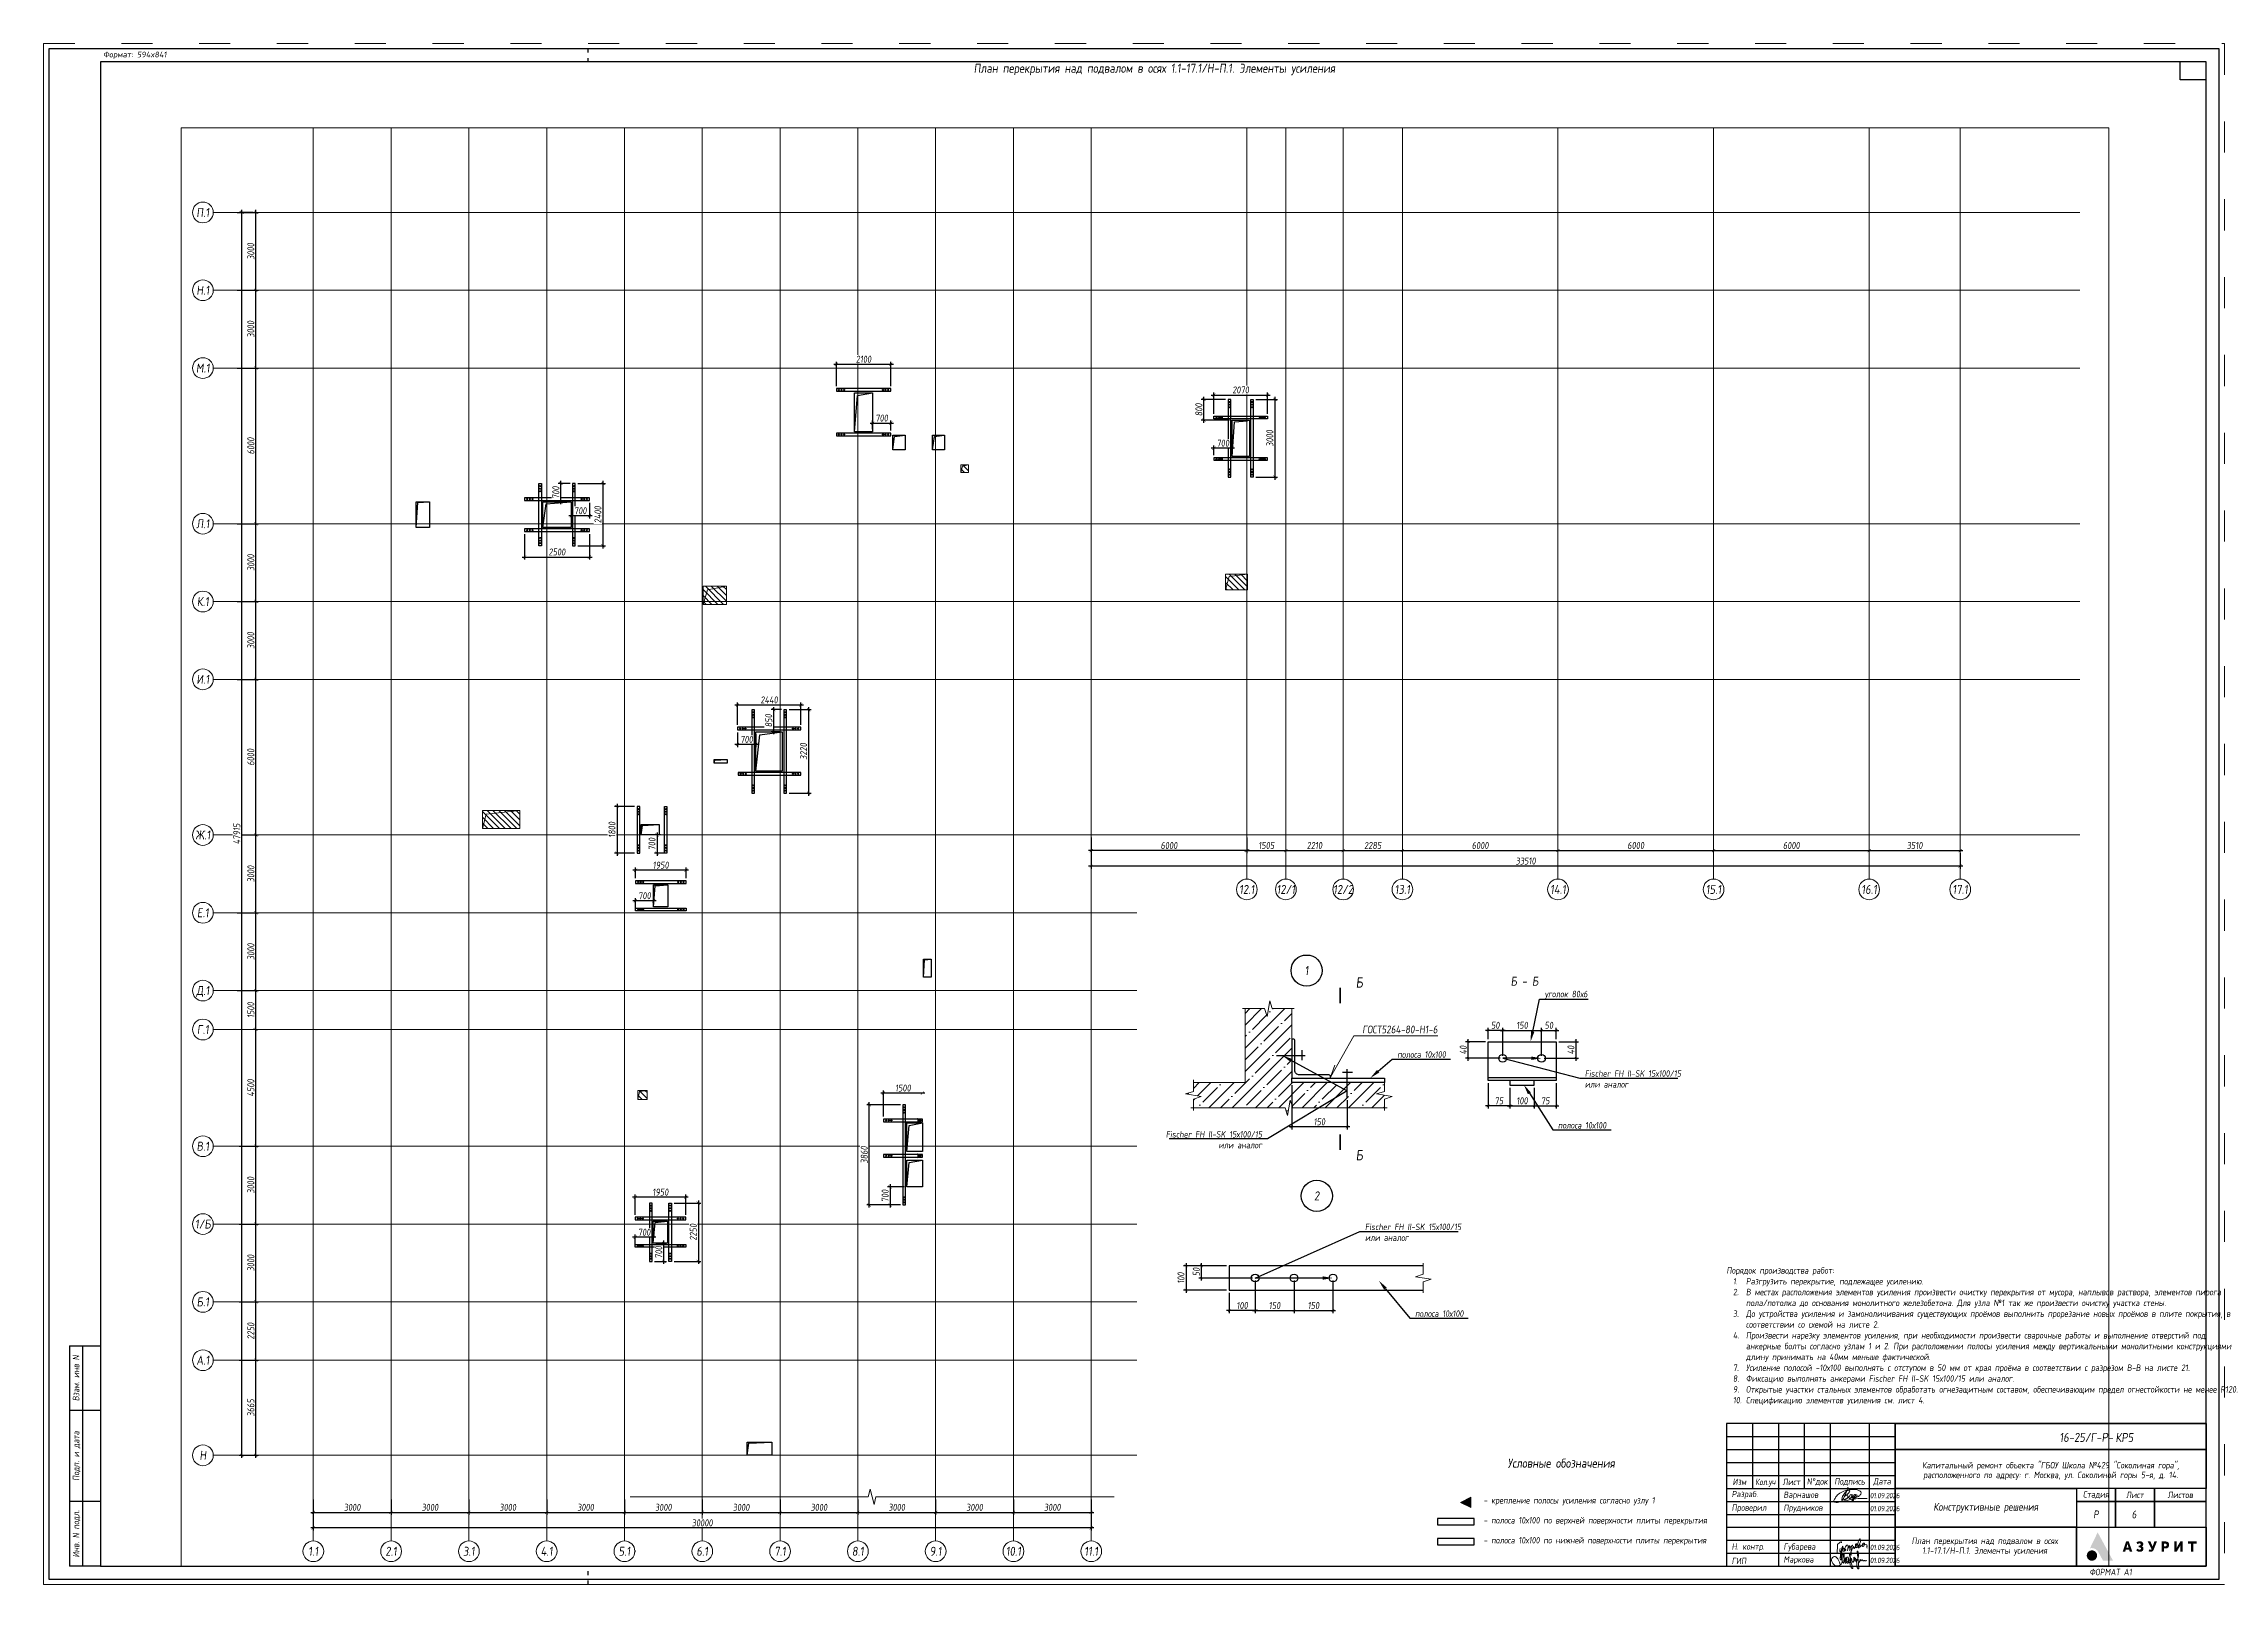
# Paper-space layout '3' of a CAD drawing. Header units: millimetres. Extents: x 2 to 843, y -2 to 592.
# The model-space entities are those that its viewports show. They can reach past a viewport. Long polylines and large blocks are cut down to what shows.
import ezdxf
from ezdxf import colors
from ezdxf.entities.mleader import LeaderData, LeaderLine
from ezdxf.enums import TextEntityAlignment as Align
from ezdxf.math import Vec2, Vec3

# ---------------------------------------------------------------- set-up
doc = ezdxf.new("R2010")
doc.units = ezdxf.units.MM
for name, pattern in [('ACAD_ISO03W100', [30, 12, -18]), ('ADSK_Штриховая_ш2 п1', [3, 2, -1]), ('осевая', [2, 1.25, -0.25, 0.25, -0.25])]:
    doc.linetypes.add(name, pattern=pattern)
doc.layers.get('0').update_dxf_attribs({"lineweight": 30})
doc.layers.get('Defpoints').update_dxf_attribs({"lineweight": 0})
for name, color, linetype, lineweight in [('_NPLT_SIGN', 5, 'Continuous', 9), ('_RAMKA', 7, 'Continuous', 30), ('_STAMP', 7, 'Continuous', 30), ('_TEXT', 7, 'Continuous', 30), ('КР_Металл', 3, 'Continuous', 30), ('КР_Новые отверстия', 5, 'Continuous', 30), ('КР_Оси', 7, 'Continuous', 5), ('КР_Основная', 7, 'Continuous', 30), ('КР_Размеры отверстия', 7, 'Continuous', 5), ('КР_Размеры усиление', 1, 'Continuous', 5), ('КР_Сущ отверстия', 6, 'Continuous', 15), ('КР_Тонкая', 250, 'Continuous', 0)]:
    doc.layers.add(name, color=color, linetype=linetype, lineweight=lineweight)
doc.styles.add('ISOCPEUR', font='isocpeur.ttf', dxfattribs={"width": 0.85, "oblique": 7})
doc.styles.add('SIMPLEX', font='simplex.shx', dxfattribs={"width": 0.85, "oblique": 7})
doc.dimstyles.new('R_1', dxfattribs={"dimtxt": 2.7, "dimasz": 1, "dimexe": 1, "dimexo": 1, "dimgap": 0.6, "dimtad": 1, "dimdec": 0, "dimrnd": 5, "dimzin": 4, "dimdsep": 46, "dimtxsty": 'ISOCPEUR', "dimblk": 'ARCHTICK', "dimcen": 0, "dimdle": 1, "dimclrd": 256, "dimclre": 256, "dimclrt": 256, "dimadec": 0, "dimazin": 0, "dimtfac": 2, "dimtdec": 0, "dimtofl": 0, "dimtmove": 0, "dimatfit": 3, "dimfxl": 1, "dimtvp": 3, "dimtfill": 1, "dimtolj": 1, "dimtzin": 0, "dimarcsym": 0})
doc.dimstyles.new('R_100', dxfattribs={"dimtxt": 270, "dimasz": 120, "dimexe": 100, "dimexo": 100, "dimgap": 60, "dimtad": 1, "dimdec": 0, "dimrnd": 5, "dimzin": 0, "dimdsep": 46, "dimtxsty": 'ISOCPEUR', "dimblk": 'ARCHTICK', "dimcen": 0, "dimdle": 100, "dimclrd": 256, "dimclre": 256, "dimclrt": 256, "dimadec": 0, "dimazin": 0, "dimtfac": 2, "dimtdec": 0, "dimtmove": 0, "dimatfit": 3, "dimfxl": 1, "dimtvp": 3, "dimtfill": 1, "dimtolj": 1, "dimtzin": 0, "dimarcsym": 0})

psp = doc.layouts.new('3')

# ---------------------------------------------------------------- texts
at = {"layer": '_TEXT', "style": 'ISOCPEUR', "oblique": 7, "width": 0.85}
for s, p in [('1', (489.08, 234.64)), ('Б - Б', (573.11, 230.54)), ('2', (492.99, 147.77))]:
    psp.add_text(s, height=3.5, dxfattribs=at).set_placement(p, align=Align.MIDDLE_CENTER)
at = {"layer": '_TEXT', "lineweight": 5, "style": 'ISOCPEUR', "oblique": 7, "width": 0.85}
psp.add_text('ГОСТ5264-80-Н1-6', height=3, dxfattribs=at).set_placement((510.55, 210.44))
at = {"layer": '_TEXT', "style": 'ISOCPEUR', "oblique": 7, "width": 0.85}
for s, height, p in [('Условные обозначения', 3.5, (566.6, 42.97)), ('- крепление полосы усиления согласно узлу 1', 2.5, (557.28, 29.16)), ('- полоса 10х100 по верхней поверхности плиты перекрытия', 2.5, (557.28, 21.46)), ('- полоса 10х100 по нижней поверхности плиты перекрытия', 2.5, (557.28, 13.76))]:
    psp.add_text(s, height=height, dxfattribs=at).set_placement(p)
at = {"layer": '_TEXT', "insert": (430.41, 582.04), "char_height": 3.5, "attachment_point": 5, "style": 'ISOCPEUR'}
psp.add_mtext('План перекрытия над подвалом в осях 1.1-17.1/Н-П.1. Элементы усиления', dxfattribs=at)
at = {"layer": '_TEXT', "style": 'ISOCPEUR'}
for s, width, heights, insert, char_height, attachment_point in [('\\A1;Порядок производства работ:\\P\\pxi-2,l3,t3;1.^IРазгрузить перекрытие, подлежащее усилению.\\P2.^IВ местах расположения элементов усиления произвести очистку перекрытия от мусора, наплывов раствора, элементов пирога пола/потолка до основания монолитного железобетона. Для узла №1 так же произвести очистку участка стены.\\P3.^IДо устройства усиления и замоноличивания существующих проёмов выполнить прорезание новых проёмов в плите покрытия, в соответствии со схемой на листе 2.\\P4.^IПроизвести нарезку элементов усиления, при необходимости произвести сварочные работы и выполнение отверстий под анкерные болты согласно узлам 1 и 2. При расположении полосы усиления между вертикальными монолитными конструкциями длину принимать на 40мм меньше фактической.\\P7.^IУсиление полосой -10х100 выполнять с отступом в 50 мм от края проёма в соответствии с разрезом В-В на листе 21.\\P8.^IФиксацию выполнять анкерами Fischer FH II-SK 15х100/15 или аналог.\\P9.^IОткрытые участки стальных элементов обработать огнезащитным составом, обеспечивающим предел огнестойкости не менее R120.\\P10.^IСпецификацию элементов усиления см. лист 4.', 185, [0], (651, 120.28), 2.5, 1), ('6', 13.3529, [9.08], (808.19, 24.96), 3, 5)]:
    psp.add_mtext_dynamic_manual_height_columns(s, width=width, gutter_width=12.5, heights=heights, dxfattribs=dict(at, insert=insert, char_height=char_height, attachment_point=attachment_point))
at = {"layer": '_TEXT', "color": 5, "insert": (750.58, 12.58), "char_height": 2.5, "attachment_point": 5, "line_spacing_factor": 0.9, "style": 'ISOCPEUR'}
psp.add_mtext_dynamic_manual_height_columns('{\\C256;План перекрытия над подвалом в осях 1.1-17.1/Н-П.1. Элементы усиления}', width=69.1586, gutter_width=0, heights=[14.57], dxfattribs=at)
at = {"layer": 'КР_Металл', "color": 0, "lineweight": 5, "style": 'ISOCPEUR', "oblique": 7, "width": 0.85}
psp.add_text('Б', height=4, dxfattribs=at).set_placement((508, 228.04))
psp.add_text('Б', height=4, dxfattribs=at).set_placement((508, 165.46), align=Align.TOP_LEFT)

msp = doc.modelspace()

# ---------------------------------------------------------------- blocks, each defined once
blk = doc.blocks.new('Логотип Азурит')
at = {"layer": '_STAMP', "linetype": 'Continuous', "true_color": 0x2a3756}
h = blk.add_hatch(color=159, dxfattribs=at)
h.dxf.hatch_style = 1
h.paths.add_polyline_path([(-39.4, 8.5), (-40.02, 9.65), (-40.61, 10.74), (-41.14, 11.7), (-41.62, 12.59), (-41.79, 12.89), (-41.86, 13.01), (-41.91, 12.94), (-41.99, 12.78), (-42.39, 11.96), (-42.77, 11.18), (-43.09, 10.5), (-43.47, 9.72), (-44.18, 8.26), (-44.5, 7.6), (-44.73, 7.14), (-44.85, 6.9), (-44.7, 6.93), (-44.51, 6.95), (-44.27, 6.97), (-44.09, 6.97), (-43.91, 6.96), (-43.74, 6.94), (-43.56, 6.91), (-43.39, 6.87), (-43.22, 6.81), (-43.05, 6.75), (-42.89, 6.68), (-42.73, 6.59), (-42.58, 6.5), (-42.43, 6.4), (-42.29, 6.29), (-42.15, 6.17), (-42.03, 6.04), (-41.91, 5.91), (-41.79, 5.77), (-41.72, 5.65), (-41.63, 5.5), (-41.3, 4.9), (-41.02, 4.39), (-40.57, 3.56), (-40.05, 2.59), (-39.78, 2.11), (-37.86, 2.11), (-36.5, 2.11), (-35.94, 2.12), (-36.48, 3.13), (-36.82, 3.75), (-37.16, 4.37), (-37.67, 5.33), (-38.2, 6.3), (-38.54, 6.93), (-38.87, 7.53)])
h = blk.add_hatch(color=159, dxfattribs=at)
h.dxf.hatch_style = 1
h.paths.add_polyline_path([(-29.3, 7.88), (-29.63, 8.84), (-29.86, 9.53), (-30.37, 9.54), (-30.87, 9.54), (-30.93, 9.38), (-31.26, 8.4), (-31.64, 7.27), (-31.97, 6.31), (-32.19, 5.64), (-32.05, 5.63), (-31.71, 5.62), (-31.23, 5.62), (-31.11, 6.03), (-30.99, 6.44), (-30.37, 6.44), (-29.75, 6.44), (-29.63, 6.03), (-29.52, 5.62), (-29.03, 5.62), (-28.54, 5.62), (-28.6, 5.8), (-28.93, 6.79)])
h.paths.add_polyline_path([(-30.77, 7.21), (-30.74, 7.31), (-30.56, 7.93), (-30.43, 8.43), (-30.39, 8.59), (-30.37, 8.65), (-30.35, 8.64), (-30.31, 8.45), (-30.22, 8.08), (-30.11, 7.66), (-30.01, 7.33), (-29.97, 7.21), (-30.37, 7.21)], flags=16)
h = blk.add_hatch(color=159, dxfattribs=at)
h.dxf.hatch_style = 1
h.paths.add_polyline_path([(-24.39, 7.35), (-24.47, 7.43), (-24.56, 7.5), (-24.66, 7.56), (-24.81, 7.65), (-24.74, 7.69), (-24.65, 7.75), (-24.55, 7.86), (-24.45, 7.97), (-24.38, 8.09), (-24.35, 8.18), (-24.32, 8.25), (-24.31, 8.34), (-24.3, 8.45), (-24.3, 8.65), (-24.31, 8.73), (-24.34, 8.82), (-24.41, 8.99), (-24.51, 9.14), (-24.63, 9.28), (-24.78, 9.39), (-24.95, 9.48), (-25.13, 9.55), (-25.34, 9.59), (-25.56, 9.6), (-25.74, 9.6), (-25.91, 9.58), (-26.08, 9.55), (-26.23, 9.51), (-26.39, 9.46), (-26.53, 9.39), (-26.67, 9.32), (-26.8, 9.23), (-26.9, 9.15), (-26.81, 8.98), (-26.64, 8.66), (-26.54, 8.5), (-26.51, 8.5), (-26.46, 8.54), (-26.35, 8.61), (-26.21, 8.67), (-26.07, 8.73), (-25.93, 8.77), (-25.82, 8.79), (-25.72, 8.79), (-25.62, 8.79), (-25.53, 8.76), (-25.46, 8.73), (-25.39, 8.68), (-25.34, 8.62), (-25.3, 8.55), (-25.26, 8.45), (-25.26, 8.36), (-25.27, 8.27), (-25.32, 8.18), (-25.36, 8.13), (-25.39, 8.08), (-25.44, 8.05), (-25.49, 8.02), (-25.63, 7.99), (-25.84, 7.98), (-26.1, 7.97), (-26.1, 7.6), (-26.1, 7.24), (-25.78, 7.23), (-25.54, 7.21), (-25.45, 7.2), (-25.38, 7.18), (-25.33, 7.15), (-25.28, 7.12), (-25.25, 7.08), (-25.21, 7.02), (-25.19, 6.96), (-25.17, 6.9), (-25.17, 6.76), (-25.18, 6.7), (-25.2, 6.64), (-25.23, 6.58), (-25.26, 6.53), (-25.31, 6.49), (-25.37, 6.45), (-25.44, 6.43), (-25.52, 6.41), (-25.69, 6.39), (-25.78, 6.39), (-25.87, 6.41), (-26, 6.45), (-26.16, 6.51), (-26.3, 6.6), (-26.43, 6.69), (-26.53, 6.76), (-26.77, 6.45), (-26.93, 6.26), (-26.97, 6.2), (-26.98, 6.15), (-26.97, 6.11), (-26.94, 6.07), (-26.82, 5.97), (-26.62, 5.84), (-26.41, 5.73), (-26.19, 5.65), (-25.97, 5.59), (-25.78, 5.57), (-25.53, 5.57), (-25.3, 5.58), (-25.12, 5.61), (-24.99, 5.65), (-24.87, 5.71), (-24.75, 5.78), (-24.64, 5.85), (-24.54, 5.94), (-24.45, 6.03), (-24.37, 6.13), (-24.31, 6.23), (-24.25, 6.37), (-24.21, 6.51), (-24.2, 6.66), (-24.2, 6.82), (-24.21, 6.94), (-24.24, 7.06), (-24.28, 7.16), (-24.33, 7.26)])
h = blk.add_hatch(color=159, dxfattribs=at)
h.dxf.hatch_style = 1
h.paths.add_polyline_path([(-19.61, 8.04), (-19.36, 8.68), (-19.14, 9.22), (-19.03, 9.53), (-19.17, 9.54), (-19.52, 9.54), (-20.02, 9.54), (-20.05, 9.44), (-20.31, 8.65), (-20.59, 7.81), (-20.63, 7.68), (-20.66, 7.62), (-20.67, 7.61), (-20.7, 7.67), (-20.82, 7.97), (-21.01, 8.4), (-21.34, 9.1), (-21.54, 9.54), (-22.06, 9.54), (-22.58, 9.54), (-22.4, 9.17), (-21.88, 8.17), (-21.32, 7.06), (-21.11, 6.63), (-21.09, 6.56), (-21.1, 6.52), (-21.15, 6.45), (-21.21, 6.41), (-21.28, 6.38), (-21.37, 6.37), (-21.45, 6.37), (-21.55, 6.39), (-21.64, 6.43), (-21.74, 6.49), (-21.82, 6.53), (-21.86, 6.49), (-21.92, 6.39), (-22.11, 6.05), (-22.23, 5.85), (-22.18, 5.81), (-22.08, 5.75), (-21.95, 5.69), (-21.81, 5.63), (-21.69, 5.59), (-21.51, 5.57), (-21.31, 5.57), (-21.12, 5.59), (-20.97, 5.62), (-20.88, 5.66), (-20.79, 5.71), (-20.71, 5.77), (-20.63, 5.84), (-20.56, 5.93), (-20.48, 6.02), (-20.35, 6.23), (-20.28, 6.35), (-20.21, 6.51), (-19.92, 7.25)])
h = blk.add_hatch(color=159, dxfattribs=at)
h.dxf.hatch_style = 1
h.paths.add_polyline_path([(-14.46, 7.53), (-14.41, 7.64), (-14.37, 7.74), (-14.33, 7.96), (-14.31, 8.19), (-14.32, 8.41), (-14.37, 8.63), (-14.45, 8.83), (-14.5, 8.93), (-14.55, 9.02), (-14.62, 9.1), (-14.69, 9.18), (-14.81, 9.29), (-14.92, 9.37), (-15.06, 9.43), (-15.21, 9.49), (-15.33, 9.52), (-15.49, 9.53), (-16.3, 9.54), (-17.21, 9.54), (-17.21, 7.58), (-17.21, 5.62), (-16.73, 5.62), (-16.25, 5.62), (-16.25, 6.23), (-16.25, 6.83), (-15.87, 6.83), (-15.58, 6.84), (-15.35, 6.86), (-15.17, 6.91), (-14.99, 6.98), (-14.83, 7.08), (-14.69, 7.2), (-14.56, 7.36)])
h.paths.add_polyline_path([(-15.6, 7.68), (-15.67, 7.66), (-15.95, 7.66), (-16.25, 7.66), (-16.25, 8.2), (-16.25, 8.74), (-15.93, 8.73), (-15.64, 8.72), (-15.57, 8.7), (-15.51, 8.67), (-15.42, 8.6), (-15.35, 8.51), (-15.32, 8.45), (-15.3, 8.39), (-15.29, 8.19), (-15.29, 8.07), (-15.3, 8), (-15.32, 7.94), (-15.35, 7.88), (-15.39, 7.82), (-15.43, 7.78), (-15.53, 7.71)], flags=16)
h = blk.add_hatch(color=159, dxfattribs=at)
h.dxf.hatch_style = 1
h.paths.add_polyline_path([(-10.09, 7.82), (-9.98, 8.03), (-9.94, 8.12), (-9.95, 7.93), (-9.96, 7.49), (-9.97, 6.69), (-9.97, 5.62), (-9.5, 5.62), (-9.04, 5.62), (-9.04, 7.58), (-9.04, 9.54), (-9.51, 9.54), (-9.99, 9.54), (-10.36, 8.91), (-10.84, 8.1), (-11.03, 7.78), (-11.26, 7.34), (-11.37, 7.13), (-11.42, 7.05), (-11.41, 7.31), (-11.39, 7.78), (-11.39, 8.55), (-11.39, 9.54), (-11.86, 9.54), (-12.34, 9.54), (-12.34, 7.58), (-12.34, 5.62), (-11.86, 5.62), (-11.37, 5.62), (-11.18, 5.95), (-10.61, 6.89), (-10.31, 7.42)])
h = blk.add_hatch(color=159, dxfattribs=at)
h.dxf.hatch_style = 1
h.paths.add_polyline_path([(-3.74, 9.14), (-3.74, 9.54), (-5.42, 9.54), (-7.09, 9.54), (-7.09, 9.14), (-7.09, 8.74), (-6.5, 8.74), (-5.9, 8.74), (-5.9, 7.18), (-5.9, 5.62), (-5.43, 5.62), (-4.95, 5.62), (-4.95, 7.18), (-4.95, 8.74), (-4.35, 8.74), (-3.74, 8.74)])
at = {"layer": '_STAMP', "linetype": 'Continuous', "true_color": 0x1447b7}
h = blk.add_hatch(color=162, dxfattribs=at)
h.dxf.hatch_style = 1
h.paths.add_polyline_path([(-42.09, 4.22), (-42.11, 4.4), (-42.15, 4.58), (-42.2, 4.76), (-42.27, 4.93), (-42.35, 5.1), (-42.45, 5.26), (-42.57, 5.41), (-42.7, 5.55), (-42.8, 5.64), (-42.91, 5.72), (-43.14, 5.86), (-43.38, 5.97), (-43.63, 6.05), (-43.89, 6.09), (-44.15, 6.1), (-44.42, 6.07), (-44.55, 6.04), (-44.68, 6.01), (-44.87, 5.94), (-45.05, 5.85), (-45.22, 5.74), (-45.37, 5.62), (-45.51, 5.49), (-45.63, 5.35), (-45.75, 5.19), (-45.84, 5.03), (-45.92, 4.85), (-45.98, 4.67), (-46.03, 4.49), (-46.06, 4.29), (-46.07, 4.1), (-46.05, 3.9), (-46.02, 3.7), (-45.97, 3.51), (-45.92, 3.37), (-45.87, 3.24), (-45.8, 3.11), (-45.72, 2.99), (-45.64, 2.88), (-45.54, 2.77), (-45.44, 2.67), (-45.33, 2.57), (-45.22, 2.49), (-45.1, 2.41), (-44.98, 2.34), (-44.85, 2.28), (-44.72, 2.22), (-44.58, 2.18), (-44.44, 2.15), (-44.3, 2.13), (-44.05, 2.12), (-43.8, 2.14), (-43.57, 2.19), (-43.34, 2.26), (-43.12, 2.37), (-42.92, 2.5), (-42.73, 2.65), (-42.56, 2.83), (-42.44, 2.99), (-42.34, 3.15), (-42.26, 3.32), (-42.19, 3.49), (-42.14, 3.67), (-42.11, 3.85), (-42.09, 4.03)])
blk = doc.blocks.new('_Azurit_Stamp')
at = {"layer": '_NPLT_SIGN'}
for points, knots in [([(-135.62, 26.32), (-135.39, 26.34), (-134.29, 26.7), (-133.23, 27.53), (-133.15, 28.05), (-132.93, 29.17), (-136.73, 29.8), (-138.89, 29.27), (-141.37, 28.37), (-142.8, 26.83), (-143.43, 25.69), (-143.77, 24.83), (-142.52, 24.49), (-140.48, 24.9), (-137.71, 25.59), (-134.61, 26.27), (-130.77, 26.07)], [0, 0, 0, 0, 0.00299112, 0.00630591, 0.00960495, 0.01564427, 0.0235417, 0.03307061, 0.04068731, 0.0472924, 0.052033, 0.05589459, 0.06060815, 0.06742814, 0.07629614, 0.08709949, 0.08709949, 0.08709949, 0.08709949]), ([(-138.54, 29.73), (-138.23, 30.29), (-138.17, 30.35), (-138.13, 30.35), (-138.13, 30.28), (-138.93, 28.09), (-140.15, 25.52), (-140.39, 25.35), (-140.48, 25.35), (-140.59, 26.12), (-140.3, 26.92), (-139.24, 28.44), (-138.32, 29.25), (-137.92, 29.41), (-137.51, 29.3), (-137.35, 28.84), (-137.93, 28.05), (-139.09, 27.12), (-139.52, 26.89), (-139.64, 26.84), (-139.64, 26.87), (-139.59, 26.92), (-138.96, 27.35), (-138.41, 27.4), (-138.16, 26.91), (-138.23, 26.73), (-138.23, 26.26), (-138.84, 25.79), (-139.34, 25.64), (-139.56, 25.64), (-139.65, 25.64), (-139.65, 25.69), (-139.46, 25.78), (-138.59, 26.13), (-138.21, 26.26), (-137.78, 26.59), (-137.49, 27.32), (-137.1, 27.59), (-136.7, 27.62), (-136.61, 27.38), (-136.65, 26.97), (-136.8, 26.68), (-137.14, 26.23), (-137.49, 26.08), (-137.79, 26.05), (-137.85, 26.42), (-137.68, 26.85)], [0, 0, 0, 0, 0.00084043, 0.00104969, 0.00371864, 0.00945796, 0.01543448, 0.01897204, 0.0202508, 0.02213745, 0.025948, 0.03024455, 0.03408673, 0.03636794, 0.03784103, 0.03991667, 0.0431516, 0.0463861, 0.04869202, 0.04940408, 0.04966041, 0.05061238, 0.05212417, 0.05416473, 0.05557826, 0.05690551, 0.05846862, 0.06038446, 0.06203112, 0.06293682, 0.06333319, 0.06371317, 0.06502521, 0.06671651, 0.06877673, 0.07066608, 0.07263578, 0.07445661, 0.07568926, 0.07685654, 0.07793779, 0.07936629, 0.08076287, 0.08213479, 0.0832984, 0.08454928, 0.08454928, 0.08454928, 0.08454928]), ([(-136.29, 27.59), (-136.57, 27.2), (-136.75, 26.81), (-136.98, 26.46), (-136.81, 26.29), (-136.61, 26.3), (-136.19, 26.83), (-136.03, 27.05), (-135.71, 27.59), (-135.34, 27.7), (-135.25, 27.61), (-135.27, 27.34), (-135.62, 26.63), (-136.06, 25.44)], [0, 0, 0, 0, 0.0014448, 0.00263215, 0.00357107, 0.00479361, 0.00604223, 0.00776758, 0.00916622, 0.01041376, 0.01126103, 0.01255992, 0.01510728, 0.01510728, 0.01510728, 0.01510728]), ([(-136.06, 25.44), (-136.5, 24.84), (-137.04, 24.75), (-135.67, 27.04), (-134.99, 27.51), (-134.48, 27.51), (-134.72, 26.64), (-135.62, 26.32)], [0, 0, 0, 0, 0.0043322, 0.00875939, 0.01314743, 0.01560478, 0.01819439, 0.01819439, 0.01819439, 0.01819439]), ([(-142.35, 4.76), (-142.31, 6.1), (-142.19, 7.03), (-142.19, 8.02), (-142.19, 8.4), (-142.12, 8.47), (-141.13, 9.36), (-140.83, 9.44), (-140.71, 9.44), (-140.63, 9.36), (-140.63, 9.01)], [0, 0, 0, 0, 0.0035831, 0.00610071, 0.00770703, 0.00968285, 0.01159584, 0.01352143, 0.01412232, 0.01475797, 0.01475797, 0.01475797, 0.01475797]), ([(-138.29, 6.9), (-137.7, 7.13), (-137.2, 7.42), (-136.65, 7.8), (-136.5, 7.89), (-136.43, 7.99), (-136.45, 8.09), (-136.53, 8.06), (-136.81, 7.56), (-136.92, 7.19), (-137.02, 6.21), (-136.96, 5.01), (-136.96, 4.54), (-136.96, 4.29), (-137.07, 4.29), (-137.17, 4.39), (-137.17, 5.01), (-136.58, 6.81), (-136.14, 7.49), (-135.95, 7.64), (-135.91, 7.6), (-135.87, 7.46), (-135.87, 7.04), (-135.86, 6.83), (-135.81, 6.8), (-135.72, 6.85), (-135.13, 7.43), (-134.82, 8.04), (-134.75, 8.35), (-134.79, 8.59), (-134.91, 8.68), (-135.18, 8.5), (-135.29, 8.15), (-135.32, 7.59), (-135.14, 7.18), (-134.94, 7.11), (-134.63, 7.23), (-134.2, 7.66), (-133.63, 8.5), (-133.21, 9.61), (-133.37, 10.44), (-133.51, 10.51), (-133.58, 10.52), (-133.69, 10.49), (-133.9, 10.21), (-134.27, 9.2), (-134.44, 8.13), (-134.29, 7.34), (-134.09, 7.06), (-133.93, 7.06), (-133.38, 7.51), (-133.38, 7.96), (-133.47, 8.19), (-133.73, 8.2), (-133.87, 8.1), (-133.99, 7.85), (-134.05, 7.56), (-133.97, 7.39), (-133.86, 7.32), (-133.52, 7.37), (-132.77, 8.02), (-132.58, 8.25), (-132.44, 8.71), (-132.12, 8.89), (-131.73, 8.83), (-131.7, 8.24), (-132, 7.75), (-132.51, 7.42), (-132.67, 7.93), (-132.57, 8.38), (-132.52, 8.5), (-132.49, 8.32), (-132.37, 8.27), (-131.67, 8.31), (-131.16, 8.31), (-130.82, 8.28), (-130.82, 7.88), (-130.82, 7.62), (-130.87, 7.36), (-130.86, 7.16), (-130.76, 6.99)], [0, 0, 0, 0, 0.002061, 0.0036154, 0.0046696, 0.0050974, 0.0054418, 0.0062669, 0.0074082, 0.0095322, 0.012344, 0.0152477, 0.0173466, 0.0182547, 0.0187982, 0.0197454, 0.0226428, 0.0262833, 0.0295057, 0.0307223, 0.0311997, 0.0318816, 0.0327288, 0.0334831, 0.0338833, 0.0349628, 0.0367236, 0.0387232, 0.0400853, 0.0408698, 0.0416582, 0.0425762, 0.0439393, 0.0454368, 0.046769, 0.0478604, 0.0491315, 0.0512693, 0.0543417, 0.0576748, 0.0600731, 0.0612526, 0.0616232, 0.0622122, 0.0638923, 0.0666299, 0.069869, 0.0723061, 0.0737444, 0.0750704, 0.0765109, 0.078042, 0.0790802, 0.0798296, 0.0806092, 0.081431, 0.0822644, 0.0829363, 0.0836607, 0.0852585, 0.0870435, 0.0889793, 0.0902316, 0.0915967, 0.0930789, 0.0947907, 0.0967323, 0.0986141, 0.1003735, 0.1016008, 0.1024329, 0.1028978, 0.1039958, 0.1054643, 0.107171, 0.1085436, 0.10964, 0.1106443, 0.1114336, 0.1121611, 0.1121611, 0.1121611, 0.1121611]), ([(-141.15, 0.69), (-141.49, 2.09), (-142.47, 3.47), (-143.24, 3.85), (-144.27, 3.45), (-144.71, 2.44), (-144.21, 1.25), (-143.23, 0.16), (-141.92, 0), (-140.56, 0.76), (-140.41, 1.86), (-140.44, 3.76), (-140.44, 4.84)], [0, 0, 0, 0, 0.00435621, 0.00834068, 0.01168595, 0.01550962, 0.01972632, 0.02417924, 0.0289255, 0.03328241, 0.03828155, 0.04275783, 0.04275783, 0.04275783, 0.04275783]), ([(-141.15, 6.87), (-141.29, 6.45), (-141.29, 6.01), (-141.24, 5.59), (-141.12, 5.54), (-140.93, 5.67), (-140.46, 6.31), (-140.2, 6.99), (-140.1, 7.47), (-140.11, 7.7), (-140.17, 7.71), (-140.25, 7.67), (-140.63, 6.81), (-140.74, 5.65), (-140.74, 4.47), (-140.61, 3.49), (-140.61, 2.84), (-140.8, 2.44), (-140.95, 2.4), (-141.06, 2.4), (-141.2, 2.72), (-141.14, 3.85), (-140.91, 4.66), (-140.3, 6.17), (-139.96, 6.89), (-139.83, 7.02), (-139.71, 6.9), (-139.67, 6.45), (-139.62, 6.14), (-139.52, 5.95), (-139.34, 5.95), (-139.23, 6.03), (-139.11, 6.2), (-139.01, 6.47), (-139.12, 6.63), (-139.33, 6.52), (-139.44, 6.32), (-139.68, 5.86), (-139.72, 5.68), (-139.76, 5.59), (-139.78, 5.63), (-139.76, 5.78), (-139.38, 7.19), (-139.01, 7.73), (-138.57, 8.11), (-138.35, 8.19), (-138.17, 8.15), (-138.11, 7.96), (-138.02, 7.23), (-138.14, 6.91), (-138.34, 6.08), (-138.39, 6.03), (-138.44, 6.08), (-138.28, 6.61), (-137.93, 7.39), (-137.7, 7.76), (-137.48, 7.97), (-137.44, 7.86), (-137.5, 6.81), (-137.5, 6.25), (-137.53, 6.08)], [0, 0, 0, 0, 0.00141903, 0.00251453, 0.00337203, 0.00464653, 0.00656525, 0.00877126, 0.01035522, 0.01120876, 0.01162334, 0.0128081, 0.0152087, 0.01880295, 0.02245602, 0.02553595, 0.02780375, 0.02915839, 0.02992211, 0.0305915, 0.03233411, 0.03487331, 0.03881069, 0.04238535, 0.04524248, 0.04650068, 0.0473813, 0.04840926, 0.04948548, 0.0502589, 0.05082659, 0.051391, 0.05208083, 0.05284209, 0.05363298, 0.05434785, 0.05541659, 0.0564329, 0.05731609, 0.05768512, 0.05801426, 0.05982684, 0.06230422, 0.06525775, 0.06687307, 0.06797065, 0.06863967, 0.06985615, 0.07125576, 0.07337441, 0.07476414, 0.07584655, 0.07660409, 0.07822482, 0.08024043, 0.08198553, 0.08292431, 0.08454256, 0.08644351, 0.08840011, 0.08840011, 0.08840011, 0.08840011]), ([(-140.2, 4.31), (-140.29, 4.83), (-140.54, 5.14), (-140.86, 5.19), (-141.1, 5.03), (-141.14, 4.31), (-140.54, 2.46), (-140.01, 1.28), (-139.93, 1.16), (-139.86, 1.17), (-139.77, 1.6), (-139.61, 3.06), (-139.61, 4.31), (-139.65, 4.8), (-139.77, 4.87), (-139.88, 4.87), (-139.95, 4.75), (-139.85, 3.64), (-139.52, 1.92), (-139.22, 1.11), (-139.1, 1.11), (-139.03, 1.18), (-138.66, 2.48), (-138.66, 2.92), (-138.73, 3.05), (-138.93, 3.05), (-139.14, 2.97), (-139.29, 2.75), (-139.26, 2.15), (-139.01, 1.8), (-138.74, 1.64), (-138.54, 1.3), (-138.18, 1.1), (-138.02, 1.14), (-137.8, 2.51), (-137.86, 3.11), (-138.16, 3.48), (-138.67, 3.51), (-138.99, 3.24), (-139.09, 2.76), (-138.95, 2.09), (-138.69, 1.69), (-138.47, 1.67), (-138.05, 1.98), (-137.95, 2.23), (-137.97, 2.77), (-138.07, 2.97), (-138.12, 3.01), (-138.14, 2.99), (-138.15, 2.9), (-138.09, 1.83), (-137.8, 1.41), (-137.56, 1.21), (-137.36, 1.27), (-137.03, 1.91), (-137.03, 2.57), (-137.27, 3.71), (-137.48, 4.43), (-137.53, 4.59), (-137.57, 4.61), (-137.59, 4.59), (-137.47, 3.81), (-136.86, 1.2), (-136.46, 0.08), (-136.28, -0.81), (-136.32, -0.94), (-136.42, -0.94), (-136.59, -0.91), (-137.13, -0.22), (-137.4, 0.67), (-137.54, 2), (-137.4, 2.73), (-137.04, 2.99), (-136.77, 2.95), (-136.73, 2.8), (-136.73, 2.45), (-136.59, 1.88), (-136.33, 1.53), (-136.19, 1.53), (-136.04, 1.58), (-135.99, 1.8), (-135.92, 2.21), (-135.85, 2.9), (-135.9, 3.2), (-135.92, 3.45), (-135.88, 3.5), (-135.79, 3.45), (-135.52, 2.77), (-135.34, 2.21), (-135.31, 2), (-135.33, 1.98), (-135.38, 2.03), (-135.49, 2.37), (-135.56, 2.62), (-135.49, 3.14), (-135.42, 3.21), (-135.28, 3.11), (-135.04, 2.61), (-134.86, 2.18), (-134.64, 2.16), (-134.4, 2.53), (-134.18, 3.41), (-134.02, 4.41), (-134.13, 5.33), (-134.32, 5.76), (-134.47, 5.88), (-134.6, 5.84), (-134.7, 5.63), (-134.57, 4.86), (-134.47, 4.09), (-134.26, 2.54), (-134.12, 1.29), (-134.12, 0.46), (-134.08, -0.14), (-133.99, -0.54), (-133.96, -0.89), (-134.09, -0.99), (-134.32, -0.95), (-134.62, -0.64), (-134.84, 1.08), (-134.89, 2.07), (-134.83, 2.63), (-134.67, 2.68), (-134.38, 2.47), (-134.26, 2.08), (-134.26, 1.86), (-134.26, 1.44), (-134.04, 1.25), (-133.8, 1.49), (-133.51, 2.34), (-133.42, 2.53), (-133.34, 2.55), (-133.23, 2.44), (-133.2, 2.13), (-133.13, 2.09), (-133, 2.17), (-132.87, 2.38), (-132.72, 2.52), (-132.57, 2.43), (-132.52, 2.24), (-132.35, 2.06), (-132.19, 2.06), (-132.08, 2.13), (-131.85, 2.2), (-131.59, 2.17), (-131.51, 2.08), (-131.29, 2.06), (-131.1, 2.11), (-130.9, 2.23)], [0, 0, 0, 0, 0.0013642, 0.0024716, 0.0039271, 0.0071604, 0.0114923, 0.0151992, 0.0168552, 0.017577, 0.0197425, 0.0231954, 0.0267048, 0.0287659, 0.0295817, 0.0300123, 0.031498, 0.0347832, 0.0388614, 0.0418614, 0.0430502, 0.0447716, 0.0468358, 0.0489595, 0.0498178, 0.0504412, 0.0511968, 0.0523995, 0.0538233, 0.0552935, 0.0565438, 0.0577717, 0.0588373, 0.0609859, 0.0633503, 0.0660541, 0.0677903, 0.0693288, 0.0708886, 0.0726354, 0.0744423, 0.0759439, 0.0772831, 0.0783918, 0.0798486, 0.0809736, 0.0818741, 0.0822252, 0.0824312, 0.0837412, 0.0855667, 0.0876358, 0.0887665, 0.0901391, 0.0918825, 0.0946733, 0.0974863, 0.0997671, 0.1008166, 0.101087, 0.1020353, 0.1058616, 0.110959, 0.1161878, 0.1186349, 0.1198924, 0.1203364, 0.1215942, 0.123759, 0.1272016, 0.1305016, 0.133259, 0.1348584, 0.1358061, 0.1366498, 0.1378419, 0.1393454, 0.1406226, 0.1414171, 0.1419862, 0.1428554, 0.1443162, 0.1458558, 0.147224, 0.1479078, 0.1483694, 0.1493507, 0.1509007, 0.1525761, 0.1534842, 0.1538318, 0.1543395, 0.1550943, 0.1563412, 0.1572985, 0.1581547, 0.1590571, 0.160364, 0.1617296, 0.1629626, 0.1646785, 0.1672603, 0.1703712, 0.1730004, 0.1747326, 0.175603, 0.1762204, 0.1774892, 0.1794496, 0.1828662, 0.186801, 0.1907892, 0.1937227, 0.1957314, 0.1972287, 0.1982494, 0.1990669, 0.1999687, 0.2025853, 0.2060361, 0.2096286, 0.2115128, 0.2127044, 0.213734, 0.2148092, 0.2159556, 0.216966, 0.2181091, 0.2197772, 0.2213504, 0.222648, 0.2231309, 0.2237283, 0.2243257, 0.2249206, 0.2254421, 0.2261004, 0.22678, 0.2274149, 0.2280973, 0.2287697, 0.2293729, 0.2299582, 0.230652, 0.2313279, 0.2319846, 0.2325681, 0.2332749, 0.2332749, 0.2332749, 0.2332749])]:
    blk.add_open_spline(points, degree=3, knots=knots, dxfattribs=at)
at = {"layer": '_STAMP'}
for p, q in [((-175, 55), (-175, 30)), ((-165, 55), (-165, 0)), ((-155, 55), (-155, 30)), ((-145, 55), (-145, 0)), ((-130, 55), (-130, 0)), ((-120, 55), (-120, 0)), ((-185, 50), (-120, 50)), ((-185, 45), (-120, 45)), ((-185, 40), (-120, 40)), ((-185, 35), (-120, 35)), ((-185, 30), (-120, 30)), ((-185, 25), (-120, 25)), ((-185, 20), (-120, 20)), ((-185, 15), (-120, 15)), ((-185, 10), (-120, 10)), ((-185, 5), (-120, 5))]:
    blk.add_line(p, q, dxfattribs=at)
for points in [[(-185, 0), (0, 0), (0, 55), (-185, 55)], [(-120, 55), (0, 55), (0, 45), (-120, 45)], [(-120, 45), (0, 45), (0, 30), (-120, 30)], [(-120, 30), (-50, 30), (-50, 15), (-120, 15)], [(-50, 25), (-35, 25), (-35, 30), (-50, 30)], [(-35, 25), (-20, 25), (-20, 30), (-35, 30)], [(-20, 25), (0, 25), (0, 30), (-20, 30)], [(-50, 15), (-35, 15), (-35, 25), (-50, 25)], [(-35, 15), (-20, 15), (-20, 25), (-35, 25)], [(-20, 15), (0, 15), (0, 25), (-20, 25)], [(-120, 15), (-50, 15), (-50, 0), (-120, 0)], [(-50, 15), (0, 15), (0, 0), (-50, 0)], [(-50, 15), (0, 15), (0, 0), (-50, 0)]]:
    blk.add_lwpolyline(points, close=True, dxfattribs=at)
at = {"linetype": 'Continuous'}
blk.add_blockref('Логотип Азурит', (0, 0), dxfattribs=at)
blk.add_blockref('Логотип Азурит', (0, 0), dxfattribs=at)
at = {"layer": '_TEXT', "style": 'ISOCPEUR', "oblique": 7, "width": 0.85}
blk.add_text('КР5', height=3.5, dxfattribs=at).set_placement((-35, 49.62), align=Align.MIDDLE_LEFT)
at = {"layer": '_TEXT', "line_spacing_factor": 0.9, "style": 'ISOCPEUR'}
for s, width, heights, insert, char_height, attachment_point in [('16-25/Г-Р-', 69.1586, [9.61], (-35.88, 49.66), 3.5, 6), ('\\pxqc;Капитальный ремонт объекта "ГБОУ Школа №429 "Соколиная гора",\\Pрасположенного по адресу: г. Москва, ул. Соколиной горы 5-я, д. 14.', 120, [14.01], (-60, 36.73), 2.5, 5), ('Конструктивные решения', 69.1586, [14.57], (-85, 22.5), 3, 5)]:
    blk.add_mtext_dynamic_manual_height_columns(s, width=width, gutter_width=0, heights=heights, dxfattribs=dict(at, insert=insert, char_height=char_height, attachment_point=attachment_point))
at = {"layer": '_TEXT', "style": 'ISOCPEUR'}
for s, width, heights, insert, char_height, attachment_point in [('Изм', 10, [0], (-180, 32.5), 2.5, 5), ('{\\W0.7;Кол.уч}', 10, [0], (-170, 32.17), 2.5, 5), ('Лист', 10, [0], (-160, 32.5), 2.5, 5), ('N%%Dдок', 10, [0], (-150, 32.5), 2.5, 5), ('Подпись', 10, [0], (-137.5, 32.5), 2.5, 5), ('Дата', 10, [0], (-125, 32.5), 2.5, 5), ('Разраб.', 20, [0], (-183, 27.5), 2.4, 4), ('Варнашов', 19.0361, [0], (-163, 27.23), 2.4, 4), ('{\\W0.82;\\T0.92;01.09.2026}', 7.4894, [0], (-129.7, 27.23), 2.1, 4), ('Стадия', 15, [0], (-42.5, 27.5), 2.5, 5), ('Лист', 15, [0], (-27.5, 27.5), 2.5, 5), ('Листов', 15, [0], (-10, 27.5), 2.5, 5), ('Проверил', 20, [0], (-183, 22.27), 2.4, 4), ('Прудников', 19.0361, [0], (-163, 22.23), 2.4, 4), ('{\\W0.82;\\T0.92;01.09.2026}', 7.4894, [0], (-129.7, 22.23), 2.1, 4), ('Р', 13.3529, [9.08], (-42.5, 20), 3, 5), ('Н. контр.', 20, [0], (-183, 7.27), 2.4, 4), ('Губарева', 19.0361, [0], (-163, 7.23), 2.4, 4), ('ГИП', 20, [0], (-183, 2.04), 2.4, 4), ('Маркова', 19.0361, [0], (-163, 2.29), 2.4, 4), ('{\\W0.82;\\T0.92;01.09.2026}', 7.4894, [0], (-129.7, 7.23), 2.1, 4), ('{\\W0.82;\\T0.92;01.09.2026}', 7.4894, [0], (-129.7, 2.23), 2.1, 4)]:
    blk.add_mtext_dynamic_manual_height_columns(s, width=width, gutter_width=12.5, heights=heights, dxfattribs=dict(at, insert=insert, char_height=char_height, attachment_point=attachment_point))
blk = doc.blocks.new('_ArchTick')
at = {"color": 0, "linetype": 'ByBlock', "const_width": 0.15}
blk.add_lwpolyline([(-0.5, -0.5), (0.5, 0.5)], dxfattribs=at)
blk = doc.blocks.new('*D1430')
at = {"layer": 'Defpoints', "color": 0, "transparency": 16777216}
for p in [(469.23, 116.11), (484.23, 116.11), (484.23, 103.57)]:
    blk.add_point(p, dxfattribs=at)
at = {"layer": 'КР_Размеры отверстия', "lineweight": -2, "transparency": 16777216}
for p, q in [((469.23, 115.11), (469.23, 102.57)), ((484.23, 115.11), (484.23, 102.57)), ((468.23, 103.57), (485.23, 103.57))]:
    blk.add_line(p, q, dxfattribs=at)
at = {"layer": 'КР_Размеры отверстия', "lineweight": -2, "transparency": 16777216, "rotation": 180}
blk.add_blockref('_ArchTick', (469.23, 103.57), dxfattribs=at)
at = {"layer": 'КР_Размеры отверстия', "lineweight": -2, "transparency": 16777216}
blk.add_blockref('_ArchTick', (484.23, 103.57), dxfattribs=at)
at = {"layer": 'КР_Размеры отверстия', "transparency": 16777216, "insert": (476.73, 105.52), "char_height": 2.7, "attachment_point": 5, "style": 'ISOCPEUR', "bg_fill": 3, "box_fill_scale": 1.1, "bg_fill_color": 256, "bg_fill_true_color": 13158600, "bg_fill_transparency": 0}
blk.add_mtext('\\A1;150', dxfattribs=at)
blk = doc.blocks.new('*D1431')
at = {"layer": 'Defpoints', "color": 0, "transparency": 16777216}
for p in [(484.23, 116.11), (499.23, 116.11), (499.23, 103.57)]:
    blk.add_point(p, dxfattribs=at)
at = {"layer": 'КР_Размеры отверстия', "lineweight": -2, "transparency": 16777216}
for p, q in [((484.23, 115.11), (484.23, 102.57)), ((499.23, 115.11), (499.23, 102.57)), ((483.23, 103.57), (500.23, 103.57))]:
    blk.add_line(p, q, dxfattribs=at)
at = {"layer": 'КР_Размеры отверстия', "lineweight": -2, "transparency": 16777216, "rotation": 180}
blk.add_blockref('_ArchTick', (484.23, 103.57), dxfattribs=at)
at = {"layer": 'КР_Размеры отверстия', "lineweight": -2, "transparency": 16777216}
blk.add_blockref('_ArchTick', (499.23, 103.57), dxfattribs=at)
at = {"layer": 'КР_Размеры отверстия', "transparency": 16777216, "insert": (491.73, 105.52), "char_height": 2.7, "attachment_point": 5, "style": 'ISOCPEUR', "bg_fill": 3, "box_fill_scale": 1.1, "bg_fill_color": 256, "bg_fill_true_color": 13158600, "bg_fill_transparency": 0}
blk.add_mtext('\\A1;150', dxfattribs=at)
blk = doc.blocks.new('*D1432')
at = {"layer": 'Defpoints', "color": 0, "transparency": 16777216}
for p in [(459.23, 111.41), (469.23, 116.11)]:
    blk.add_point(p, dxfattribs=at)
at = {"layer": 'КР_Размеры отверстия', "lineweight": -2, "transparency": 16777216}
for p, q in [((459.23, 110.41), (459.23, 102.57)), ((469.23, 115.11), (469.23, 102.57)), ((470.23, 103.57), (458.23, 103.57))]:
    blk.add_line(p, q, dxfattribs=at)
at = {"layer": 'КР_Размеры отверстия', "lineweight": -2, "transparency": 16777216, "rotation": 180}
blk.add_blockref('_ArchTick', (459.23, 103.57), dxfattribs=at)
at = {"layer": 'КР_Размеры отверстия', "lineweight": -2, "transparency": 16777216}
blk.add_blockref('_ArchTick', (469.23, 103.57), dxfattribs=at)
at = {"layer": 'КР_Размеры отверстия', "transparency": 16777216, "insert": (464.23, 105.52), "char_height": 2.7, "attachment_point": 5, "style": 'ISOCPEUR', "bg_fill": 3, "box_fill_scale": 1.1, "bg_fill_color": 256, "bg_fill_true_color": 13158600, "bg_fill_transparency": 0}
blk.add_mtext('\\A1;100', dxfattribs=at)
at = {"layer": 'Defpoints', "color": 0, "transparency": 16777216}
blk.add_point((459.23, 103.57), dxfattribs=at)
blk = doc.blocks.new('*D1433')
at = {"layer": 'Defpoints', "color": 0, "transparency": 16777216}
for p in [(459.23, 120.82), (469.23, 116.11)]:
    blk.add_point(p, dxfattribs=at)
at = {"layer": 'КР_Размеры отверстия', "lineweight": -2, "transparency": 16777216}
for p, q in [((458.23, 120.82), (447.48, 120.82)), ((448.48, 115.11), (448.48, 121.82)), ((468.23, 116.11), (447.48, 116.11))]:
    blk.add_line(p, q, dxfattribs=at)
for p, rotation in [((448.48, 120.82), 90), ((448.48, 116.11), 270)]:
    blk.add_blockref('_ArchTick', p, dxfattribs=dict(at, rotation=rotation))
at = {"layer": 'КР_Размеры отверстия', "transparency": 16777216, "insert": (446.53, 118.47), "char_height": 2.7, "attachment_point": 5, "rotation": 90, "style": 'ISOCPEUR', "bg_fill": 3, "box_fill_scale": 1.1, "bg_fill_color": 256, "bg_fill_true_color": 13158600, "bg_fill_transparency": 0}
blk.add_mtext('\\A1;50', dxfattribs=at)
at = {"layer": 'Defpoints', "color": 0, "transparency": 16777216}
blk.add_point((448.48, 120.82), dxfattribs=at)
blk = doc.blocks.new('*D1434')
at = {"layer": 'Defpoints', "color": 0, "transparency": 16777216}
for p in [(459.23, 120.82), (459.23, 111.41)]:
    blk.add_point(p, dxfattribs=at)
at = {"layer": 'КР_Размеры отверстия', "lineweight": -2, "transparency": 16777216}
for p, q in [((458.23, 120.82), (441.56, 120.82)), ((442.56, 121.82), (442.56, 110.41)), ((458.23, 111.41), (441.56, 111.41))]:
    blk.add_line(p, q, dxfattribs=at)
for p, rotation in [((442.56, 120.82), 90), ((442.56, 111.41), 270)]:
    blk.add_blockref('_ArchTick', p, dxfattribs=dict(at, rotation=rotation))
at = {"layer": 'КР_Размеры отверстия', "transparency": 16777216, "insert": (440.61, 116.11), "char_height": 2.7, "attachment_point": 5, "rotation": 90, "style": 'ISOCPEUR', "bg_fill": 3, "box_fill_scale": 1.1, "bg_fill_color": 256, "bg_fill_true_color": 13158600, "bg_fill_transparency": 0}
blk.add_mtext('\\A1;100', dxfattribs=at)
at = {"layer": 'Defpoints', "color": 0, "transparency": 16777216}
blk.add_point((442.56, 111.41), dxfattribs=at)
blk = doc.blocks.new('*U188')
at = {"color": 0, "linetype": 'ByBlock', "lineweight": -2, "ltscale": 100}
blk.add_lwpolyline([(0, 0), (75, 0), (75, 3, 0.414214), (72, 6), (15, 6, -0.414214), (6, 15), (6, 72, 0.414214), (3, 75), (0, 75)], format="xyb", close=True, dxfattribs=at)
blk = doc.blocks.new('*D1435')
at = {"layer": 'Defpoints', "color": 0, "transparency": 16777216}
for p in [(579.68, 211.59), (564.68, 200.83), (579.68, 200.83)]:
    blk.add_point(p, dxfattribs=at)
at = {"layer": 'КР_Размеры отверстия', "lineweight": -2, "transparency": 16777216}
for p, q in [((563.68, 211.59), (580.68, 211.59)), ((564.68, 201.83), (564.68, 212.59)), ((579.68, 201.83), (579.68, 212.59))]:
    blk.add_line(p, q, dxfattribs=at)
at = {"layer": 'КР_Размеры отверстия', "lineweight": -2, "transparency": 16777216, "rotation": 180}
blk.add_blockref('_ArchTick', (564.68, 211.59), dxfattribs=at)
at = {"layer": 'КР_Размеры отверстия', "lineweight": -2, "transparency": 16777216}
blk.add_blockref('_ArchTick', (579.68, 211.59), dxfattribs=at)
at = {"layer": 'КР_Размеры отверстия', "transparency": 16777216, "insert": (572.18, 213.54), "char_height": 2.7, "attachment_point": 5, "style": 'ISOCPEUR', "bg_fill": 3, "box_fill_scale": 1.1, "bg_fill_color": 256, "bg_fill_true_color": 13158600, "bg_fill_transparency": 0}
blk.add_mtext('\\A1;150', dxfattribs=at)
blk = doc.blocks.new('*D1436')
at = {"layer": 'Defpoints', "color": 0, "transparency": 16777216}
for p in [(559.03, 207.21), (564.68, 200.83)]:
    blk.add_point(p, dxfattribs=at)
at = {"layer": 'КР_Размеры отверстия', "lineweight": -2, "transparency": 16777216}
for p, q in [((565.68, 211.59), (558.03, 211.59)), ((559.03, 208.21), (559.03, 212.59)), ((564.68, 201.83), (564.68, 212.59))]:
    blk.add_line(p, q, dxfattribs=at)
at = {"layer": 'КР_Размеры отверстия', "lineweight": -2, "transparency": 16777216, "rotation": 180}
blk.add_blockref('_ArchTick', (559.03, 211.59), dxfattribs=at)
at = {"layer": 'КР_Размеры отверстия', "lineweight": -2, "transparency": 16777216}
blk.add_blockref('_ArchTick', (564.68, 211.59), dxfattribs=at)
at = {"layer": 'КР_Размеры отверстия', "transparency": 16777216, "insert": (561.85, 213.54), "char_height": 2.7, "attachment_point": 5, "style": 'ISOCPEUR', "bg_fill": 3, "box_fill_scale": 1.1, "bg_fill_color": 256, "bg_fill_true_color": 13158600, "bg_fill_transparency": 0}
blk.add_mtext('\\A1;50', dxfattribs=at)
at = {"layer": 'Defpoints', "color": 0, "transparency": 16777216}
blk.add_point((559.03, 211.59), dxfattribs=at)
blk = doc.blocks.new('*D1437')
at = {"layer": 'Defpoints', "color": 0, "transparency": 16777216}
for p in [(585.33, 207.21), (579.68, 200.83)]:
    blk.add_point(p, dxfattribs=at)
at = {"layer": 'КР_Размеры отверстия', "lineweight": -2, "transparency": 16777216}
for p, q in [((578.68, 211.59), (586.33, 211.59)), ((579.68, 201.83), (579.68, 212.59)), ((585.33, 208.21), (585.33, 212.59))]:
    blk.add_line(p, q, dxfattribs=at)
at = {"layer": 'КР_Размеры отверстия', "lineweight": -2, "transparency": 16777216, "rotation": 180}
blk.add_blockref('_ArchTick', (579.68, 211.59), dxfattribs=at)
at = {"layer": 'КР_Размеры отверстия', "lineweight": -2, "transparency": 16777216}
blk.add_blockref('_ArchTick', (585.33, 211.59), dxfattribs=at)
at = {"layer": 'КР_Размеры отверстия', "transparency": 16777216, "insert": (582.5, 213.54), "char_height": 2.7, "attachment_point": 5, "style": 'ISOCPEUR', "bg_fill": 3, "box_fill_scale": 1.1, "bg_fill_color": 256, "bg_fill_true_color": 13158600, "bg_fill_transparency": 0}
blk.add_mtext('\\A1;50', dxfattribs=at)
at = {"layer": 'Defpoints', "color": 0, "transparency": 16777216}
blk.add_point((585.33, 211.59), dxfattribs=at)
blk = doc.blocks.new('*D1438')
at = {"layer": 'Defpoints', "color": 0, "transparency": 16777216}
for p in [(559.03, 207.21), (564.68, 200.83)]:
    blk.add_point(p, dxfattribs=at)
at = {"layer": 'КР_Размеры отверстия', "lineweight": -2, "transparency": 16777216}
for p, q in [((558.03, 207.21), (550.4, 207.21)), ((551.4, 199.83), (551.4, 208.21)), ((563.68, 200.83), (550.4, 200.83))]:
    blk.add_line(p, q, dxfattribs=at)
for p, rotation in [((551.4, 207.21), 90), ((551.4, 200.83), 270)]:
    blk.add_blockref('_ArchTick', p, dxfattribs=dict(at, rotation=rotation))
at = {"layer": 'КР_Размеры отверстия', "transparency": 16777216, "insert": (549.45, 204.02), "char_height": 2.7, "attachment_point": 5, "rotation": 90, "style": 'ISOCPEUR', "bg_fill": 3, "box_fill_scale": 1.1, "bg_fill_color": 256, "bg_fill_true_color": 13158600, "bg_fill_transparency": 0}
blk.add_mtext('\\A1;40', dxfattribs=at)
at = {"layer": 'Defpoints', "color": 0, "transparency": 16777216}
blk.add_point((551.4, 207.21), dxfattribs=at)
blk = doc.blocks.new('*D1439')
at = {"layer": 'Defpoints', "color": 0, "transparency": 16777216}
blk.add_point((579.68, 200.83), dxfattribs=at)
at = {"layer": 'КР_Размеры отверстия', "lineweight": -2, "transparency": 16777216}
for p, q in [((586.33, 207.21), (593.96, 207.21)), ((592.96, 199.83), (592.96, 208.21)), ((580.68, 200.83), (593.96, 200.83))]:
    blk.add_line(p, q, dxfattribs=at)
for p, rotation in [((592.96, 207.21), 90), ((592.96, 200.83), 270)]:
    blk.add_blockref('_ArchTick', p, dxfattribs=dict(at, rotation=rotation))
at = {"layer": 'КР_Размеры отверстия', "transparency": 16777216, "insert": (591.01, 204.02), "char_height": 2.7, "attachment_point": 5, "rotation": 90, "style": 'ISOCPEUR', "bg_fill": 3, "box_fill_scale": 1.1, "bg_fill_color": 256, "bg_fill_true_color": 13158600, "bg_fill_transparency": 0}
blk.add_mtext('\\A1;40', dxfattribs=at)
at = {"layer": 'Defpoints', "color": 0, "transparency": 16777216}
for p in [(585.33, 207.21), (592.96, 207.21)]:
    blk.add_point(p, dxfattribs=at)
blk = doc.blocks.new('*D1440')
at = {"layer": 'Defpoints', "color": 0, "transparency": 16777216}
for p in [(567.47, 190.45), (576.88, 190.45)]:
    blk.add_point(p, dxfattribs=at)
at = {"layer": 'КР_Размеры отверстия', "lineweight": -2, "transparency": 16777216}
for p, q in [((567.47, 189.45), (567.47, 181.49)), ((576.88, 189.45), (576.88, 181.49)), ((566.47, 182.49), (577.88, 182.49))]:
    blk.add_line(p, q, dxfattribs=at)
at = {"layer": 'КР_Размеры отверстия', "lineweight": -2, "transparency": 16777216, "rotation": 180}
blk.add_blockref('_ArchTick', (567.47, 182.49), dxfattribs=at)
at = {"layer": 'КР_Размеры отверстия', "lineweight": -2, "transparency": 16777216}
blk.add_blockref('_ArchTick', (576.88, 182.49), dxfattribs=at)
at = {"layer": 'КР_Размеры отверстия', "transparency": 16777216, "insert": (572.18, 184.44), "char_height": 2.7, "attachment_point": 5, "style": 'ISOCPEUR', "bg_fill": 3, "box_fill_scale": 1.1, "bg_fill_color": 256, "bg_fill_true_color": 13158600, "bg_fill_transparency": 0}
blk.add_mtext('\\A1;100', dxfattribs=at)
at = {"layer": 'Defpoints', "color": 0, "transparency": 16777216}
blk.add_point((576.88, 182.49), dxfattribs=at)
blk = doc.blocks.new('*D1441')
at = {"layer": 'Defpoints', "color": 0, "transparency": 16777216}
for p in [(576.88, 190.45), (585.33, 192.21)]:
    blk.add_point(p, dxfattribs=at)
at = {"layer": 'КР_Размеры отверстия', "lineweight": -2, "transparency": 16777216}
for p, q in [((576.88, 189.45), (576.88, 181.49)), ((585.33, 191.21), (585.33, 181.49)), ((575.88, 182.49), (586.33, 182.49))]:
    blk.add_line(p, q, dxfattribs=at)
at = {"layer": 'КР_Размеры отверстия', "lineweight": -2, "transparency": 16777216, "rotation": 180}
blk.add_blockref('_ArchTick', (576.88, 182.49), dxfattribs=at)
at = {"layer": 'КР_Размеры отверстия', "lineweight": -2, "transparency": 16777216}
blk.add_blockref('_ArchTick', (585.33, 182.49), dxfattribs=at)
at = {"layer": 'КР_Размеры отверстия', "transparency": 16777216, "insert": (581.11, 184.44), "char_height": 2.7, "attachment_point": 5, "style": 'ISOCPEUR', "bg_fill": 3, "box_fill_scale": 1.1, "bg_fill_color": 256, "bg_fill_true_color": 13158600, "bg_fill_transparency": 0}
blk.add_mtext('\\A1;75', dxfattribs=at)
at = {"layer": 'Defpoints', "color": 0, "transparency": 16777216}
blk.add_point((585.33, 182.49), dxfattribs=at)
blk = doc.blocks.new('*D1442')
at = {"layer": 'Defpoints', "color": 0, "transparency": 16777216}
for p in [(559.03, 192.21), (567.47, 190.45)]:
    blk.add_point(p, dxfattribs=at)
at = {"layer": 'КР_Размеры отверстия', "lineweight": -2, "transparency": 16777216}
for p, q in [((559.03, 191.21), (559.03, 181.49)), ((567.47, 189.45), (567.47, 181.49)), ((568.47, 182.49), (558.03, 182.49))]:
    blk.add_line(p, q, dxfattribs=at)
at = {"layer": 'КР_Размеры отверстия', "lineweight": -2, "transparency": 16777216, "rotation": 180}
blk.add_blockref('_ArchTick', (559.03, 182.49), dxfattribs=at)
at = {"layer": 'КР_Размеры отверстия', "lineweight": -2, "transparency": 16777216}
blk.add_blockref('_ArchTick', (567.47, 182.49), dxfattribs=at)
at = {"layer": 'КР_Размеры отверстия', "transparency": 16777216, "insert": (563.25, 184.44), "char_height": 2.7, "attachment_point": 5, "style": 'ISOCPEUR', "bg_fill": 3, "box_fill_scale": 1.1, "bg_fill_color": 256, "bg_fill_true_color": 13158600, "bg_fill_transparency": 0}
blk.add_mtext('\\A1;75', dxfattribs=at)
at = {"layer": 'Defpoints', "color": 0, "transparency": 16777216}
blk.add_point((559.03, 182.49), dxfattribs=at)
blk = doc.blocks.new('*D1443')
at = {"layer": 'Defpoints', "color": 0, "transparency": 16777216}
for p in [(483.32, 191.45), (504.68, 185.63), (483.32, 174.39)]:
    blk.add_point(p, dxfattribs=at)
at = {"layer": 'КР_Размеры отверстия', "lineweight": -2, "transparency": 16777216}
for p, q in [((483.32, 190.45), (483.32, 173.39)), ((504.68, 184.63), (504.68, 173.39)), ((505.68, 174.39), (482.32, 174.39))]:
    blk.add_line(p, q, dxfattribs=at)
at = {"layer": 'КР_Размеры отверстия', "lineweight": -2, "transparency": 16777216, "rotation": 180}
blk.add_blockref('_ArchTick', (483.32, 174.39), dxfattribs=at)
at = {"layer": 'КР_Размеры отверстия', "lineweight": -2, "transparency": 16777216}
blk.add_blockref('_ArchTick', (504.68, 174.39), dxfattribs=at)
at = {"layer": 'КР_Размеры отверстия', "transparency": 16777216, "insert": (494, 176.34), "char_height": 2.7, "attachment_point": 5, "style": 'ISOCPEUR', "bg_fill": 3, "box_fill_scale": 1.1, "bg_fill_color": 256, "bg_fill_true_color": 13158600, "bg_fill_transparency": 0}
blk.add_mtext('\\A1;150', dxfattribs=at)
blk = doc.blocks.new('_DOP_POLE без согл')
at = {"layer": '_STAMP'}
for p, q in [((-12, 85), (-12, 0)), ((-12, 85), (0, 85)), ((-7, 85), (-7, 0)), ((0, 85), (0, 0)), ((0, 60), (-12, 60)), ((0, 25), (-12, 25)), ((0, 0), (-12, 0))]:
    blk.add_line(p, q, dxfattribs=at)
at = {"layer": '_TEXT', "style": 'ISOCPEUR', "oblique": 7, "width": 0.85}
for s, p in [('Взам. инв N', (-9.5, 72.5)), ('Подп. и дата', (-9.5, 42.5)), ('Инв. N подл.', (-9.5, 12.5))]:
    blk.add_text(s, height=2.5, rotation=90, dxfattribs=at).set_placement(p, align=Align.MIDDLE_CENTER)
blk = doc.blocks.new('*U1460')
at = {"color": 0}
for p, q in [((824, 580), (824, 587)), ((834, 580), (824, 580))]:
    blk.add_line(p, q, dxfattribs=at)
at = {"layer": '_RAMKA', "color": 253, "linetype": 'ACAD_ISO03W100', "ltscale": 0.12}
for p, q in [((210, 587), (210, 594)), ((210, 0), (210, 7))]:
    blk.add_line(p, q, dxfattribs=at)
at = {"layer": '_RAMKA', "color": 0}
for points in [[(2, 2), (839, 2), (839, 592), (2, 592)], [(22, 7), (834, 7), (834, 587), (22, 587)]]:
    blk.add_lwpolyline(points, close=True, dxfattribs=at)
at = {"layer": 'Defpoints', "color": 255}
for q in [(0, 594), (841, 0)]:
    blk.add_line((0, 0), q, dxfattribs=at)
at = {"layer": 'Defpoints', "color": 253, "linetype": 'ACAD_ISO03W100'}
blk.add_lwpolyline([(0, 594), (841, 594), (841, 0), (0, 0)], close=True, dxfattribs=at)
blk.add_blockref('_DOP_POLE без согл', (22, 7))
at = {"layer": '_RAMKA', "color": 8, "insert": (23, 589.5), "char_height": 2.2, "attachment_point": 4, "style": 'SIMPLEX'}
blk.add_mtext_dynamic_manual_height_columns('Формат: 594x841', width=59.7559, gutter_width=12.5, heights=[0], dxfattribs=at)
at = {"layer": '_RAMKA', "color": 8, "style": 'SIMPLEX', "oblique": 7, "width": 0.85}
blk.add_attdef('ФОРМАТ_А', (789, 3.5), '', height=2.5, dxfattribs=at)
blk = doc.blocks.new('*U2176')
at = {"color": 0, "linetype": 'Continuous', "lineweight": -2}
blk.add_wipeout([(0, 0), (-449, 0), (-898, 0), (-1347, 0), (-1796, 0), (-2245, 0), (-2694, 0), (-3143, 0), (-3592, 0), (-4041, 0), (-4490, 0), (-4939, 0), (-5388, 0), (-5837, 0), (-6286, 0), (-6735, 0), (-7184, 0), (-7633, 0), (-8082, 0), (-8531, 0), (-8980, 0), (-8983, -15), (-8987, -30), (-8991, -45), (-8995, -60), (-8998, -75), (-9002, -90), (-9006, -105), (-9010, -120), (-9013, -135), (-9017, -150), (-9021, -165), (-9025, -180), (-9028, -195), (-9032, -210), (-9036, -225), (-9040, -240), (-9043, -255), (-9047, -270), (-9051, -285), (-9055, -300), (-9062, -270), (-9070, -240), (-9077, -210), (-9085, -180), (-9092, -150), (-9100, -120), (-9107, -90), (-9115, -60), (-9122, -30), (-9130, 0), (-9137, 30), (-9145, 60), (-9152, 90), (-9160, 120), (-9167, 150), (-9175, 180), (-9182, 210), (-9190, 240), (-9197, 270), (-9205, 300), (-9208, 285), (-9212, 270), (-9216, 255), (-9220, 240), (-9223, 225), (-9227, 210), (-9231, 195), (-9235, 180), (-9238, 165), (-9242, 150), (-9246, 135), (-9250, 120), (-9253, 105), (-9257, 90), (-9261, 75), (-9265, 60), (-9268, 45), (-9272, 30), (-9276, 15), (-9280, 0), (-9729, 0), (-10178, 0), (-10627, 0), (-11076, 0), (-11525, 0), (-11974, 0), (-12423, 0), (-12872, 0), (-13320, 0), (-13769, 0), (-14218, 0), (-14667, 0), (-15116, 0), (-15565, 0), (-16014, 0), (-16463, 0), (-16912, 0), (-17361, 0), (-17810, 0), (-18259, 0), (-18259, -5000), (0, -5000)], dxfattribs=at)
blk.add_lwpolyline([(200, 0), (0, 0), (-8980, 0), (-9055, -300), (-9205, 300), (-9280, 0), (-18259, 0), (-18459, 0)], dxfattribs=at)
blk = doc.blocks.new('*U2177')
at = {"color": 0, "linetype": 'Continuous', "lineweight": -2}
blk.add_line((-35117, 0), (-35617, 0), dxfattribs=at)
at = {"color": 0, "linetype": 'ByBlock', "lineweight": -2, "ltscale": 10}
blk.add_line((0, 0), (-35117, 0), dxfattribs=at)
at = {"color": 0, "linetype": 'Continuous', "lineweight": -2}
blk.add_circle((-36017, 0), 400, dxfattribs=at)
at = {"color": 0, "linetype": 'Continuous', "lineweight": -2, "style": 'ISOCPEUR', "oblique": 7, "width": 0.856383}
blk.add_text('Н', height=347, dxfattribs=at).set_placement((-36017, 0), align=Align.MIDDLE_CENTER)
blk = doc.blocks.new('*U2178')
at = {"color": 0, "linetype": 'Continuous', "lineweight": -2}
blk.add_line((-35117, 0), (-35617, 0), dxfattribs=at)
at = {"color": 0, "linetype": 'ByBlock', "lineweight": -2, "ltscale": 10}
blk.add_line((0, 0), (-35117, 0), dxfattribs=at)
at = {"color": 0, "linetype": 'Continuous', "lineweight": -2}
blk.add_circle((-36017, 0), 400, dxfattribs=at)
at = {"color": 0, "linetype": 'Continuous', "lineweight": -2, "style": 'ISOCPEUR', "oblique": 7, "width": 0.856383}
blk.add_text('А.1', height=347.4, dxfattribs=at).set_placement((-36017, 0), align=Align.MIDDLE_CENTER)
blk = doc.blocks.new('*U2179')
at = {"color": 0, "linetype": 'Continuous', "lineweight": -2}
blk.add_line((-35117, 0), (-35617, 0), dxfattribs=at)
at = {"color": 0, "linetype": 'ByBlock', "lineweight": -2, "ltscale": 10}
blk.add_line((0, 0), (-35117, 0), dxfattribs=at)
at = {"color": 0, "linetype": 'Continuous', "lineweight": -2}
blk.add_circle((-36017, 0), 400, dxfattribs=at)
at = {"color": 0, "linetype": 'Continuous', "lineweight": -2, "style": 'ISOCPEUR', "oblique": 7, "width": 0.856383}
blk.add_text('Б.1', height=347.4, dxfattribs=at).set_placement((-36017, 0), align=Align.MIDDLE_CENTER)
blk = doc.blocks.new('*U2180')
at = {"color": 0, "linetype": 'Continuous', "lineweight": -2}
blk.add_line((-35117, 0), (-35617, 0), dxfattribs=at)
at = {"color": 0, "linetype": 'ByBlock', "lineweight": -2, "ltscale": 10}
blk.add_line((0, 0), (-35117, 0), dxfattribs=at)
at = {"color": 0, "linetype": 'Continuous', "lineweight": -2}
blk.add_circle((-36017, 0), 400, dxfattribs=at)
at = {"color": 0, "linetype": 'Continuous', "lineweight": -2, "style": 'ISOCPEUR', "oblique": 7, "width": 0.856383}
blk.add_text('1/Б', height=347.4, dxfattribs=at).set_placement((-36017, 0), align=Align.MIDDLE_CENTER)
blk = doc.blocks.new('*U2181')
at = {"color": 0, "linetype": 'Continuous', "lineweight": -2}
blk.add_line((-35117, 0), (-35617, 0), dxfattribs=at)
at = {"color": 0, "linetype": 'ByBlock', "lineweight": -2, "ltscale": 10}
blk.add_line((0, 0), (-35117, 0), dxfattribs=at)
at = {"color": 0, "linetype": 'Continuous', "lineweight": -2}
blk.add_circle((-36017, 0), 400, dxfattribs=at)
at = {"color": 0, "linetype": 'Continuous', "lineweight": -2, "style": 'ISOCPEUR', "oblique": 7, "width": 0.856383}
blk.add_text('В.1', height=347.4, dxfattribs=at).set_placement((-36017, 0), align=Align.MIDDLE_CENTER)
blk = doc.blocks.new('*D846')
at = {"layer": 'Defpoints', "color": 0, "transparency": 16777216}
for p in [(-221197, -113649), (-220447, -113649), (-221197, -117314)]:
    blk.add_point(p, dxfattribs=at)
at = {"layer": 'КР_Оси', "lineweight": -2, "transparency": 16777216}
for p, q in [((-221097, -113649), (-220347, -113649)), ((-220447, -117414), (-220447, -113549)), ((-221097, -117314), (-220347, -117314))]:
    blk.add_line(p, q, dxfattribs=at)
at = {"layer": 'КР_Оси', "lineweight": -2, "transparency": 16777216, "xscale": 120, "yscale": 120, "zscale": 120}
for p, rotation in [((-220447, -113649), 90), ((-220447, -117314), 270)]:
    blk.add_blockref('_ArchTick', p, dxfattribs=dict(at, rotation=rotation))
at = {"layer": 'КР_Оси', "transparency": 16777216, "insert": (-220642, -115482), "char_height": 270, "attachment_point": 5, "rotation": 90, "style": 'ISOCPEUR', "bg_fill": 3, "box_fill_scale": 1.1, "bg_fill_color": 256, "bg_fill_true_color": 13158600, "bg_fill_transparency": 0}
blk.add_mtext('\\A1;3665', dxfattribs=at)
blk = doc.blocks.new('*D847')
at = {"layer": 'Defpoints', "color": 0, "transparency": 16777216}
for p in [(-221197, -111399), (-220447, -111399), (-221197, -113649)]:
    blk.add_point(p, dxfattribs=at)
at = {"layer": 'КР_Оси', "lineweight": -2, "transparency": 16777216}
for p, q in [((-221097, -111399), (-220347, -111399)), ((-220447, -113749), (-220447, -111299)), ((-221097, -113649), (-220347, -113649))]:
    blk.add_line(p, q, dxfattribs=at)
at = {"layer": 'КР_Оси', "lineweight": -2, "transparency": 16777216, "xscale": 120, "yscale": 120, "zscale": 120}
for p, rotation in [((-220447, -111399), 90), ((-220447, -113649), 270)]:
    blk.add_blockref('_ArchTick', p, dxfattribs=dict(at, rotation=rotation))
at = {"layer": 'КР_Оси', "transparency": 16777216, "insert": (-220642, -112524), "char_height": 270, "attachment_point": 5, "rotation": 90, "style": 'ISOCPEUR', "bg_fill": 3, "box_fill_scale": 1.1, "bg_fill_color": 256, "bg_fill_true_color": 13158600, "bg_fill_transparency": 0}
blk.add_mtext('\\A1;2250', dxfattribs=at)
blk = doc.blocks.new('*D848')
at = {"layer": 'Defpoints', "color": 0, "transparency": 16777216}
for p in [(-221197, -108399), (-220447, -108399), (-221197, -111399)]:
    blk.add_point(p, dxfattribs=at)
at = {"layer": 'КР_Оси', "lineweight": -2, "transparency": 16777216}
for p, q in [((-221097, -108399), (-220347, -108399)), ((-220447, -111499), (-220447, -108299)), ((-221097, -111399), (-220347, -111399))]:
    blk.add_line(p, q, dxfattribs=at)
at = {"layer": 'КР_Оси', "lineweight": -2, "transparency": 16777216, "xscale": 120, "yscale": 120, "zscale": 120}
for p, rotation in [((-220447, -108399), 90), ((-220447, -111399), 270)]:
    blk.add_blockref('_ArchTick', p, dxfattribs=dict(at, rotation=rotation))
at = {"layer": 'КР_Оси', "transparency": 16777216, "insert": (-220642, -109899), "char_height": 270, "attachment_point": 5, "rotation": 90, "style": 'ISOCPEUR', "bg_fill": 3, "box_fill_scale": 1.1, "bg_fill_color": 256, "bg_fill_true_color": 13158600, "bg_fill_transparency": 0}
blk.add_mtext('\\A1;3000', dxfattribs=at)
blk = doc.blocks.new('*D849')
at = {"layer": 'Defpoints', "color": 0, "transparency": 16777216}
for p in [(-221197, -105399), (-220447, -105399), (-221197, -108399)]:
    blk.add_point(p, dxfattribs=at)
at = {"layer": 'КР_Оси', "lineweight": -2, "transparency": 16777216}
for p, q in [((-221097, -105399), (-220347, -105399)), ((-220447, -108499), (-220447, -105299)), ((-221097, -108399), (-220347, -108399))]:
    blk.add_line(p, q, dxfattribs=at)
at = {"layer": 'КР_Оси', "lineweight": -2, "transparency": 16777216, "xscale": 120, "yscale": 120, "zscale": 120}
for p, rotation in [((-220447, -105399), 90), ((-220447, -108399), 270)]:
    blk.add_blockref('_ArchTick', p, dxfattribs=dict(at, rotation=rotation))
at = {"layer": 'КР_Оси', "transparency": 16777216, "insert": (-220642, -106899), "char_height": 270, "attachment_point": 5, "rotation": 90, "style": 'ISOCPEUR', "bg_fill": 3, "box_fill_scale": 1.1, "bg_fill_color": 256, "bg_fill_true_color": 13158600, "bg_fill_transparency": 0}
blk.add_mtext('\\A1;3000', dxfattribs=at)
blk = doc.blocks.new('*U2182')
at = {"color": 0, "linetype": 'Continuous', "lineweight": -2}
blk.add_line((-35117, 0), (-35617, 0), dxfattribs=at)
at = {"color": 0, "linetype": 'ByBlock', "lineweight": -2, "ltscale": 10}
blk.add_line((0, 0), (-35117, 0), dxfattribs=at)
at = {"color": 0, "linetype": 'Continuous', "lineweight": -2}
blk.add_circle((-36017, 0), 400, dxfattribs=at)
at = {"color": 0, "linetype": 'Continuous', "lineweight": -2, "style": 'ISOCPEUR', "oblique": 7, "width": 0.856383}
blk.add_text('Г.1', height=347.4, dxfattribs=at).set_placement((-36017, 0), align=Align.MIDDLE_CENTER)
blk = doc.blocks.new('*U2183')
at = {"color": 0, "linetype": 'Continuous', "lineweight": -2}
blk.add_line((-35117, 0), (-35617, 0), dxfattribs=at)
at = {"color": 0, "linetype": 'ByBlock', "lineweight": -2, "ltscale": 10}
blk.add_line((0, 0), (-35117, 0), dxfattribs=at)
at = {"color": 0, "linetype": 'Continuous', "lineweight": -2}
blk.add_circle((-36017, 0), 400, dxfattribs=at)
at = {"color": 0, "linetype": 'Continuous', "lineweight": -2, "style": 'ISOCPEUR', "oblique": 7, "width": 0.856383}
blk.add_text('Д.1', height=347.4, dxfattribs=at).set_placement((-36017, 0), align=Align.MIDDLE_CENTER)
blk = doc.blocks.new('*U2184')
at = {"color": 0, "linetype": 'Continuous', "lineweight": -2}
blk.add_line((-35117, 0), (-35617, 0), dxfattribs=at)
at = {"color": 0, "linetype": 'ByBlock', "lineweight": -2, "ltscale": 10}
blk.add_line((0, 0), (-35117, 0), dxfattribs=at)
at = {"color": 0, "linetype": 'Continuous', "lineweight": -2}
blk.add_circle((-36017, 0), 400, dxfattribs=at)
at = {"color": 0, "linetype": 'Continuous', "lineweight": -2, "style": 'ISOCPEUR', "oblique": 7, "width": 0.856383}
blk.add_text('Е.1', height=347.4, dxfattribs=at).set_placement((-36017, 0), align=Align.MIDDLE_CENTER)
blk = doc.blocks.new('*U2185')
at = {"color": 0, "linetype": 'Continuous', "lineweight": -2}
blk.add_line((-71487, 0), (-71987, 0), dxfattribs=at)
at = {"color": 0, "linetype": 'ByBlock', "lineweight": -2, "ltscale": 10}
blk.add_line((0, 0), (-71487, 0), dxfattribs=at)
at = {"color": 0, "linetype": 'Continuous', "lineweight": -2}
blk.add_circle((-72387, 0), 400, dxfattribs=at)
at = {"color": 0, "linetype": 'Continuous', "lineweight": -2, "style": 'ISOCPEUR', "oblique": 7, "width": 0.856383}
blk.add_text('Ж.1', height=347.4, dxfattribs=at).set_placement((-72387, 0), align=Align.MIDDLE_CENTER)
blk = doc.blocks.new('*U2186')
at = {"color": 0, "linetype": 'Continuous', "lineweight": -2}
blk.add_line((-71487, 0), (-71987, 0), dxfattribs=at)
at = {"color": 0, "linetype": 'ByBlock', "lineweight": -2, "ltscale": 10}
blk.add_line((0, 0), (-71487, 0), dxfattribs=at)
at = {"color": 0, "linetype": 'Continuous', "lineweight": -2}
blk.add_circle((-72387, 0), 400, dxfattribs=at)
at = {"color": 0, "linetype": 'Continuous', "lineweight": -2, "style": 'ISOCPEUR', "oblique": 7, "width": 0.856383}
blk.add_text('И.1', height=347.4, dxfattribs=at).set_placement((-72387, 0), align=Align.MIDDLE_CENTER)
blk = doc.blocks.new('*U2187')
at = {"color": 0, "linetype": 'Continuous', "lineweight": -2}
blk.add_line((-71487, 0), (-71987, 0), dxfattribs=at)
at = {"color": 0, "linetype": 'ByBlock', "lineweight": -2, "ltscale": 10}
blk.add_line((0, 0), (-71487, 0), dxfattribs=at)
at = {"color": 0, "linetype": 'Continuous', "lineweight": -2}
blk.add_circle((-72387, 0), 400, dxfattribs=at)
at = {"color": 0, "linetype": 'Continuous', "lineweight": -2, "style": 'ISOCPEUR', "oblique": 7, "width": 0.856383}
blk.add_text('К.1', height=347.4, dxfattribs=at).set_placement((-72387, 0), align=Align.MIDDLE_CENTER)
blk = doc.blocks.new('*U2188')
at = {"color": 0, "linetype": 'Continuous', "lineweight": -2}
blk.add_line((-71487, 0), (-71987, 0), dxfattribs=at)
at = {"color": 0, "linetype": 'ByBlock', "lineweight": -2, "ltscale": 10}
blk.add_line((0, 0), (-71487, 0), dxfattribs=at)
at = {"color": 0, "linetype": 'Continuous', "lineweight": -2}
blk.add_circle((-72387, 0), 400, dxfattribs=at)
at = {"color": 0, "linetype": 'Continuous', "lineweight": -2, "style": 'ISOCPEUR', "oblique": 7, "width": 0.856383}
blk.add_text('Л.1', height=347.4, dxfattribs=at).set_placement((-72387, 0), align=Align.MIDDLE_CENTER)
blk = doc.blocks.new('*U2189')
at = {"color": 0, "linetype": 'Continuous', "lineweight": -2}
blk.add_line((-71487, 0), (-71987, 0), dxfattribs=at)
at = {"color": 0, "linetype": 'ByBlock', "lineweight": -2, "ltscale": 10}
blk.add_line((0, 0), (-71487, 0), dxfattribs=at)
at = {"color": 0, "linetype": 'Continuous', "lineweight": -2}
blk.add_circle((-72387, 0), 400, dxfattribs=at)
at = {"color": 0, "linetype": 'Continuous', "lineweight": -2, "style": 'ISOCPEUR', "oblique": 7, "width": 0.856383}
blk.add_text('М.1', height=347.4, dxfattribs=at).set_placement((-72387, 0), align=Align.MIDDLE_CENTER)
blk = doc.blocks.new('*U2190')
at = {"color": 0, "linetype": 'Continuous', "lineweight": -2}
blk.add_line((-71487, 0), (-71987, 0), dxfattribs=at)
at = {"color": 0, "linetype": 'ByBlock', "lineweight": -2, "ltscale": 10}
blk.add_line((0, 0), (-71487, 0), dxfattribs=at)
at = {"color": 0, "linetype": 'Continuous', "lineweight": -2}
blk.add_circle((-72387, 0), 400, dxfattribs=at)
at = {"color": 0, "linetype": 'Continuous', "lineweight": -2, "style": 'ISOCPEUR', "oblique": 7, "width": 0.856383}
blk.add_text('Н.1', height=347.4, dxfattribs=at).set_placement((-72387, 0), align=Align.MIDDLE_CENTER)
blk = doc.blocks.new('*U2191')
at = {"color": 0, "linetype": 'Continuous', "lineweight": -2}
blk.add_line((-71487, 0), (-71987, 0), dxfattribs=at)
at = {"color": 0, "linetype": 'ByBlock', "lineweight": -2, "ltscale": 10}
blk.add_line((0, 0), (-71487, 0), dxfattribs=at)
at = {"color": 0, "linetype": 'Continuous', "lineweight": -2}
blk.add_circle((-72387, 0), 400, dxfattribs=at)
at = {"color": 0, "linetype": 'Continuous', "lineweight": -2, "style": 'ISOCPEUR', "oblique": 7, "width": 0.856383}
blk.add_text('П.1', height=347.4, dxfattribs=at).set_placement((-72387, 0), align=Align.MIDDLE_CENTER)
blk = doc.blocks.new('*U2192')
at = {"color": 0, "linetype": 'ByBlock', "lineweight": -2, "ltscale": 10}
blk.add_line((0, 0), (0, -53278), dxfattribs=at)
at = {"color": 0, "linetype": 'Continuous', "lineweight": -2}
for p, q in [((0, -53278), (0, -54478)), ((0, -54478), (0, -54978))]:
    blk.add_line(p, q, dxfattribs=at)
blk.add_circle((0, -55378), 400, dxfattribs=at)
at = {"color": 0, "linetype": 'Continuous', "lineweight": -2, "style": 'ISOCPEUR', "oblique": 7, "width": 0.856383}
blk.add_text('1.1', height=347.4, dxfattribs=at).set_placement((0, -55378), align=Align.MIDDLE_CENTER)
blk = doc.blocks.new('*U2193')
at = {"color": 0, "linetype": 'ByBlock', "lineweight": -2, "ltscale": 10}
blk.add_line((0, 0), (0, -53278), dxfattribs=at)
at = {"color": 0, "linetype": 'Continuous', "lineweight": -2}
for p, q in [((0, -53278), (0, -54478)), ((0, -54478), (0, -54978))]:
    blk.add_line(p, q, dxfattribs=at)
blk.add_circle((0, -55378), 400, dxfattribs=at)
at = {"color": 0, "linetype": 'Continuous', "lineweight": -2, "style": 'ISOCPEUR', "oblique": 7, "width": 0.856383}
blk.add_text('2.1', height=347.4, dxfattribs=at).set_placement((0, -55378), align=Align.MIDDLE_CENTER)
blk = doc.blocks.new('*U2194')
at = {"color": 0, "linetype": 'ByBlock', "lineweight": -2, "ltscale": 10}
blk.add_line((0, 0), (0, -53278), dxfattribs=at)
at = {"color": 0, "linetype": 'Continuous', "lineweight": -2}
for p, q in [((0, -53278), (0, -54478)), ((0, -54478), (0, -54978))]:
    blk.add_line(p, q, dxfattribs=at)
blk.add_circle((0, -55378), 400, dxfattribs=at)
at = {"color": 0, "linetype": 'Continuous', "lineweight": -2, "style": 'ISOCPEUR', "oblique": 7, "width": 0.856383}
blk.add_text('3.1', height=347.4, dxfattribs=at).set_placement((0, -55378), align=Align.MIDDLE_CENTER)
blk = doc.blocks.new('*U2195')
at = {"color": 0, "linetype": 'ByBlock', "lineweight": -2, "ltscale": 10}
blk.add_line((0, 0), (0, -53278), dxfattribs=at)
at = {"color": 0, "linetype": 'Continuous', "lineweight": -2}
for p, q in [((0, -53278), (0, -54478)), ((0, -54478), (0, -54978))]:
    blk.add_line(p, q, dxfattribs=at)
blk.add_circle((0, -55378), 400, dxfattribs=at)
at = {"color": 0, "linetype": 'Continuous', "lineweight": -2, "style": 'ISOCPEUR', "oblique": 7, "width": 0.856383}
blk.add_text('4.1', height=347.4, dxfattribs=at).set_placement((0, -55378), align=Align.MIDDLE_CENTER)
blk = doc.blocks.new('*U2196')
at = {"color": 0, "linetype": 'ByBlock', "lineweight": -2, "ltscale": 10}
blk.add_line((0, 0), (0, -53278), dxfattribs=at)
at = {"color": 0, "linetype": 'Continuous', "lineweight": -2}
for p, q in [((0, -53278), (0, -54478)), ((0, -54478), (0, -54978))]:
    blk.add_line(p, q, dxfattribs=at)
blk.add_circle((0, -55378), 400, dxfattribs=at)
at = {"color": 0, "linetype": 'Continuous', "lineweight": -2, "style": 'ISOCPEUR', "oblique": 7, "width": 0.856383}
blk.add_text('5.1', height=347.4, dxfattribs=at).set_placement((0, -55378), align=Align.MIDDLE_CENTER)
blk = doc.blocks.new('*U2197')
at = {"color": 0, "linetype": 'ByBlock', "lineweight": -2, "ltscale": 10}
blk.add_line((0, 0), (0, -53278), dxfattribs=at)
at = {"color": 0, "linetype": 'Continuous', "lineweight": -2}
for p, q in [((0, -53278), (0, -54478)), ((0, -54478), (0, -54978))]:
    blk.add_line(p, q, dxfattribs=at)
blk.add_circle((0, -55378), 400, dxfattribs=at)
at = {"color": 0, "linetype": 'Continuous', "lineweight": -2, "style": 'ISOCPEUR', "oblique": 7, "width": 0.856383}
blk.add_text('6.1', height=347.4, dxfattribs=at).set_placement((0, -55378), align=Align.MIDDLE_CENTER)
blk = doc.blocks.new('*U2198')
at = {"color": 0, "linetype": 'ByBlock', "lineweight": -2, "ltscale": 10}
blk.add_line((0, 0), (0, -53278), dxfattribs=at)
at = {"color": 0, "linetype": 'Continuous', "lineweight": -2}
for p, q in [((0, -53278), (0, -54478)), ((0, -54478), (0, -54978))]:
    blk.add_line(p, q, dxfattribs=at)
blk.add_circle((0, -55378), 400, dxfattribs=at)
at = {"color": 0, "linetype": 'Continuous', "lineweight": -2, "style": 'ISOCPEUR', "oblique": 7, "width": 0.856383}
blk.add_text('7.1', height=347.4, dxfattribs=at).set_placement((0, -55378), align=Align.MIDDLE_CENTER)
blk = doc.blocks.new('*U2199')
at = {"color": 0, "linetype": 'ByBlock', "lineweight": -2, "ltscale": 10}
blk.add_line((0, 0), (0, -53278), dxfattribs=at)
at = {"color": 0, "linetype": 'Continuous', "lineweight": -2}
for p, q in [((0, -53278), (0, -54478)), ((0, -54478), (0, -54978))]:
    blk.add_line(p, q, dxfattribs=at)
blk.add_circle((0, -55378), 400, dxfattribs=at)
at = {"color": 0, "linetype": 'Continuous', "lineweight": -2, "style": 'ISOCPEUR', "oblique": 7, "width": 0.856383}
blk.add_text('8.1', height=347.4, dxfattribs=at).set_placement((0, -55378), align=Align.MIDDLE_CENTER)
blk = doc.blocks.new('*U2200')
at = {"color": 0, "linetype": 'ByBlock', "lineweight": -2, "ltscale": 10}
blk.add_line((0, 0), (0, -53278), dxfattribs=at)
at = {"color": 0, "linetype": 'Continuous', "lineweight": -2}
for p, q in [((0, -53278), (0, -54478)), ((0, -54478), (0, -54978))]:
    blk.add_line(p, q, dxfattribs=at)
blk.add_circle((0, -55378), 400, dxfattribs=at)
at = {"color": 0, "linetype": 'Continuous', "lineweight": -2, "style": 'ISOCPEUR', "oblique": 7, "width": 0.856383}
blk.add_text('9.1', height=347.4, dxfattribs=at).set_placement((0, -55378), align=Align.MIDDLE_CENTER)
blk = doc.blocks.new('*U2201')
at = {"color": 0, "linetype": 'ByBlock', "lineweight": -2, "ltscale": 10}
blk.add_line((0, 0), (0, -53278), dxfattribs=at)
at = {"color": 0, "linetype": 'Continuous', "lineweight": -2}
for p, q in [((0, -53278), (0, -54478)), ((0, -54478), (0, -54978))]:
    blk.add_line(p, q, dxfattribs=at)
blk.add_circle((0, -55378), 400, dxfattribs=at)
at = {"color": 0, "linetype": 'Continuous', "lineweight": -2, "style": 'ISOCPEUR', "oblique": 7, "width": 0.856383}
blk.add_text('10.1', height=347.4, dxfattribs=at).set_placement((0, -55378), align=Align.MIDDLE_CENTER)
blk = doc.blocks.new('*U2202')
at = {"color": 0, "linetype": 'ByBlock', "lineweight": -2, "ltscale": 10}
blk.add_line((0, 0), (0, -53278), dxfattribs=at)
at = {"color": 0, "linetype": 'Continuous', "lineweight": -2}
for p, q in [((0, -53278), (0, -54478)), ((0, -54478), (0, -54978))]:
    blk.add_line(p, q, dxfattribs=at)
blk.add_circle((0, -55378), 400, dxfattribs=at)
at = {"color": 0, "linetype": 'Continuous', "lineweight": -2, "style": 'ISOCPEUR', "oblique": 7, "width": 0.856383}
blk.add_text('11.1', height=347.4, dxfattribs=at).set_placement((0, -55378), align=Align.MIDDLE_CENTER)
blk = doc.blocks.new('*U2203')
at = {"color": 0, "linetype": 'ByBlock', "lineweight": -2, "ltscale": 10}
blk.add_line((0, 0), (0, -27762), dxfattribs=at)
at = {"color": 0, "linetype": 'Continuous', "lineweight": -2}
for p, q in [((0, -27762), (0, -28962)), ((0, -28962), (0, -29462))]:
    blk.add_line(p, q, dxfattribs=at)
blk.add_circle((0, -29862), 400, dxfattribs=at)
at = {"color": 0, "linetype": 'Continuous', "lineweight": -2, "style": 'ISOCPEUR', "oblique": 7, "width": 0.856383}
blk.add_text('12.1', height=347.4, dxfattribs=at).set_placement((0, -29862), align=Align.MIDDLE_CENTER)
blk = doc.blocks.new('*U2204')
at = {"color": 0, "linetype": 'ByBlock', "lineweight": -2, "ltscale": 10}
blk.add_line((0, 0), (0, -27762), dxfattribs=at)
at = {"color": 0, "linetype": 'Continuous', "lineweight": -2}
for p, q in [((0, -27762), (0, -28962)), ((0, -28962), (0, -29462))]:
    blk.add_line(p, q, dxfattribs=at)
blk.add_circle((0, -29862), 400, dxfattribs=at)
at = {"color": 0, "linetype": 'Continuous', "lineweight": -2, "style": 'ISOCPEUR', "oblique": 7, "width": 0.856383}
blk.add_text('12/1', height=347.4, dxfattribs=at).set_placement((0, -29862), align=Align.MIDDLE_CENTER)
blk = doc.blocks.new('*U2205')
at = {"color": 0, "linetype": 'ByBlock', "lineweight": -2, "ltscale": 10}
blk.add_line((0, 0), (0, -27761.01608), dxfattribs=at)
at = {"color": 0, "linetype": 'Continuous', "lineweight": -2}
for p, q in [((0, -27761.01608), (0, -28961.01608)), ((0, -28961.01608), (0, -29461.01608))]:
    blk.add_line(p, q, dxfattribs=at)
blk.add_circle((0, -29861.01608), 400, dxfattribs=at)
at = {"color": 0, "linetype": 'Continuous', "lineweight": -2, "style": 'ISOCPEUR', "oblique": 7, "width": 0.856383}
blk.add_text('12/2', height=347.391153, dxfattribs=at).set_placement((0, -29861.01608), align=Align.MIDDLE_CENTER)
blk = doc.blocks.new('*U2206')
at = {"color": 0, "linetype": 'ByBlock', "lineweight": -2, "ltscale": 10}
blk.add_line((0, 0), (0, -27762), dxfattribs=at)
at = {"color": 0, "linetype": 'Continuous', "lineweight": -2}
for p, q in [((0, -27762), (0, -28962)), ((0, -28962), (0, -29462))]:
    blk.add_line(p, q, dxfattribs=at)
blk.add_circle((0, -29862), 400, dxfattribs=at)
at = {"color": 0, "linetype": 'Continuous', "lineweight": -2, "style": 'ISOCPEUR', "oblique": 7, "width": 0.856383}
blk.add_text('13.1', height=347.4, dxfattribs=at).set_placement((0, -29862), align=Align.MIDDLE_CENTER)
blk = doc.blocks.new('*U2207')
at = {"color": 0, "linetype": 'ByBlock', "lineweight": -2, "ltscale": 10}
blk.add_line((0, 0), (0, -27762), dxfattribs=at)
at = {"color": 0, "linetype": 'Continuous', "lineweight": -2}
for p, q in [((0, -27762), (0, -28962)), ((0, -28962), (0, -29462))]:
    blk.add_line(p, q, dxfattribs=at)
blk.add_circle((0, -29862), 400, dxfattribs=at)
at = {"color": 0, "linetype": 'Continuous', "lineweight": -2, "style": 'ISOCPEUR', "oblique": 7, "width": 0.856383}
blk.add_text('14.1', height=347.4, dxfattribs=at).set_placement((0, -29862), align=Align.MIDDLE_CENTER)
blk = doc.blocks.new('*U2208')
at = {"color": 0, "linetype": 'ByBlock', "lineweight": -2, "ltscale": 10}
blk.add_line((0, 0), (0, -27762), dxfattribs=at)
at = {"color": 0, "linetype": 'Continuous', "lineweight": -2}
for p, q in [((0, -27762), (0, -28962)), ((0, -28962), (0, -29462))]:
    blk.add_line(p, q, dxfattribs=at)
blk.add_circle((0, -29862), 400, dxfattribs=at)
at = {"color": 0, "linetype": 'Continuous', "lineweight": -2, "style": 'ISOCPEUR', "oblique": 7, "width": 0.856383}
blk.add_text('15.1', height=347.4, dxfattribs=at).set_placement((0, -29862), align=Align.MIDDLE_CENTER)
blk = doc.blocks.new('*U2209')
at = {"color": 0, "linetype": 'ByBlock', "lineweight": -2, "ltscale": 10}
blk.add_line((0, 0), (0, -27762), dxfattribs=at)
at = {"color": 0, "linetype": 'Continuous', "lineweight": -2}
for p, q in [((0, -27762), (0, -28962)), ((0, -28962), (0, -29462))]:
    blk.add_line(p, q, dxfattribs=at)
blk.add_circle((0, -29862), 400, dxfattribs=at)
at = {"color": 0, "linetype": 'Continuous', "lineweight": -2, "style": 'ISOCPEUR', "oblique": 7, "width": 0.856383}
blk.add_text('16.1', height=347.4, dxfattribs=at).set_placement((0, -29862), align=Align.MIDDLE_CENTER)
blk = doc.blocks.new('*U2210')
at = {"color": 0, "linetype": 'ByBlock', "lineweight": -2, "ltscale": 10}
blk.add_line((0, 0), (0, -27762), dxfattribs=at)
at = {"color": 0, "linetype": 'Continuous', "lineweight": -2}
for p, q in [((0, -27762), (0, -28962)), ((0, -28962), (0, -29462))]:
    blk.add_line(p, q, dxfattribs=at)
blk.add_circle((0, -29862), 400, dxfattribs=at)
at = {"color": 0, "linetype": 'Continuous', "lineweight": -2, "style": 'ISOCPEUR', "oblique": 7, "width": 0.856383}
blk.add_text('17.1', height=347.4, dxfattribs=at).set_placement((0, -29862), align=Align.MIDDLE_CENTER)
blk = doc.blocks.new('*D850')
at = {"layer": 'Defpoints', "color": 0, "transparency": 16777216}
for p in [(-220447, -100899), (-220415, -100899), (-221197, -105399)]:
    blk.add_point(p, dxfattribs=at)
at = {"layer": 'КР_Оси', "lineweight": -2, "transparency": 16777216}
for p, q in [((-220515, -100899), (-220547, -100899)), ((-220447, -105499), (-220447, -100799)), ((-221097, -105399), (-220347, -105399))]:
    blk.add_line(p, q, dxfattribs=at)
at = {"layer": 'КР_Оси', "lineweight": -2, "transparency": 16777216, "xscale": 120, "yscale": 120, "zscale": 120}
for p, rotation in [((-220447, -100899), 90), ((-220447, -105399), 270)]:
    blk.add_blockref('_ArchTick', p, dxfattribs=dict(at, rotation=rotation))
at = {"layer": 'КР_Оси', "transparency": 16777216, "insert": (-220642, -103149), "char_height": 270, "attachment_point": 5, "rotation": 90, "style": 'ISOCPEUR', "bg_fill": 3, "box_fill_scale": 1.1, "bg_fill_color": 256, "bg_fill_true_color": 13158600, "bg_fill_transparency": 0}
blk.add_mtext('\\A1;4500', dxfattribs=at)
blk = doc.blocks.new('*D851')
at = {"layer": 'Defpoints', "color": 0, "transparency": 16777216}
for p in [(-221266, -99399), (-220447, -99399), (-220415, -100899)]:
    blk.add_point(p, dxfattribs=at)
at = {"layer": 'КР_Оси', "lineweight": -2, "transparency": 16777216}
for p, q in [((-221166, -99399), (-220347, -99399)), ((-220447, -100999), (-220447, -99299)), ((-220515, -100899), (-220547, -100899))]:
    blk.add_line(p, q, dxfattribs=at)
at = {"layer": 'КР_Оси', "lineweight": -2, "transparency": 16777216, "xscale": 120, "yscale": 120, "zscale": 120}
for p, rotation in [((-220447, -99399), 90), ((-220447, -100899), 270)]:
    blk.add_blockref('_ArchTick', p, dxfattribs=dict(at, rotation=rotation))
at = {"layer": 'КР_Оси', "transparency": 16777216, "insert": (-220642, -100149), "char_height": 270, "attachment_point": 5, "rotation": 90, "style": 'ISOCPEUR', "bg_fill": 3, "box_fill_scale": 1.1, "bg_fill_color": 256, "bg_fill_true_color": 13158600, "bg_fill_transparency": 0}
blk.add_mtext('\\A1;1500', dxfattribs=at)
blk = doc.blocks.new('*D852')
at = {"layer": 'Defpoints', "color": 0, "transparency": 16777216}
for p in [(-221266, -96399), (-220447, -96399), (-221266, -99399)]:
    blk.add_point(p, dxfattribs=at)
at = {"layer": 'КР_Оси', "lineweight": -2, "transparency": 16777216}
for p, q in [((-221166, -96399), (-220347, -96399)), ((-220447, -99499), (-220447, -96299)), ((-221166, -99399), (-220347, -99399))]:
    blk.add_line(p, q, dxfattribs=at)
at = {"layer": 'КР_Оси', "lineweight": -2, "transparency": 16777216, "xscale": 120, "yscale": 120, "zscale": 120}
for p, rotation in [((-220447, -96399), 90), ((-220447, -99399), 270)]:
    blk.add_blockref('_ArchTick', p, dxfattribs=dict(at, rotation=rotation))
at = {"layer": 'КР_Оси', "transparency": 16777216, "insert": (-220642, -97899), "char_height": 270, "attachment_point": 5, "rotation": 90, "style": 'ISOCPEUR', "bg_fill": 3, "box_fill_scale": 1.1, "bg_fill_color": 256, "bg_fill_true_color": 13158600, "bg_fill_transparency": 0}
blk.add_mtext('\\A1;3000', dxfattribs=at)
blk = doc.blocks.new('*D853')
at = {"layer": 'Defpoints', "color": 0, "transparency": 16777216}
for p in [(-221266, -93399), (-220447, -93399), (-221266, -96399)]:
    blk.add_point(p, dxfattribs=at)
at = {"layer": 'КР_Оси', "lineweight": -2, "transparency": 16777216}
for p, q in [((-220447, -96499), (-220447, -93299)), ((-221166, -93399), (-220347, -93399)), ((-221166, -96399), (-220347, -96399))]:
    blk.add_line(p, q, dxfattribs=at)
at = {"layer": 'КР_Оси', "lineweight": -2, "transparency": 16777216, "xscale": 120, "yscale": 120, "zscale": 120}
for p, rotation in [((-220447, -93399), 90), ((-220447, -96399), 270)]:
    blk.add_blockref('_ArchTick', p, dxfattribs=dict(at, rotation=rotation))
at = {"layer": 'КР_Оси', "transparency": 16777216, "insert": (-220642, -94899), "char_height": 270, "attachment_point": 5, "rotation": 90, "style": 'ISOCPEUR', "bg_fill": 3, "box_fill_scale": 1.1, "bg_fill_color": 256, "bg_fill_true_color": 13158600, "bg_fill_transparency": 0}
blk.add_mtext('\\A1;3000', dxfattribs=at)
blk = doc.blocks.new('*D854')
at = {"layer": 'Defpoints', "color": 0, "transparency": 16777216}
for p in [(-221266, -87399), (-220447, -87399), (-221266, -93399)]:
    blk.add_point(p, dxfattribs=at)
at = {"layer": 'КР_Оси', "lineweight": -2, "transparency": 16777216}
for p, q in [((-221166, -87399), (-220347, -87399)), ((-220447, -93499), (-220447, -87299)), ((-221166, -93399), (-220347, -93399))]:
    blk.add_line(p, q, dxfattribs=at)
at = {"layer": 'КР_Оси', "lineweight": -2, "transparency": 16777216, "xscale": 120, "yscale": 120, "zscale": 120}
for p, rotation in [((-220447, -87399), 90), ((-220447, -93399), 270)]:
    blk.add_blockref('_ArchTick', p, dxfattribs=dict(at, rotation=rotation))
at = {"layer": 'КР_Оси', "transparency": 16777216, "insert": (-220642, -90399), "char_height": 270, "attachment_point": 5, "rotation": 90, "style": 'ISOCPEUR', "bg_fill": 3, "box_fill_scale": 1.1, "bg_fill_color": 256, "bg_fill_true_color": 13158600, "bg_fill_transparency": 0}
blk.add_mtext('\\A1;6000', dxfattribs=at)
blk = doc.blocks.new('*D855')
at = {"layer": 'Defpoints', "color": 0, "transparency": 16777216}
for p in [(-221266, -84399), (-220447, -84399), (-221266, -87399)]:
    blk.add_point(p, dxfattribs=at)
at = {"layer": 'КР_Оси', "lineweight": -2, "transparency": 16777216}
for p, q in [((-221166, -84399), (-220347, -84399)), ((-220447, -87499), (-220447, -84299)), ((-221166, -87399), (-220347, -87399))]:
    blk.add_line(p, q, dxfattribs=at)
at = {"layer": 'КР_Оси', "lineweight": -2, "transparency": 16777216, "xscale": 120, "yscale": 120, "zscale": 120}
for p, rotation in [((-220447, -84399), 90), ((-220447, -87399), 270)]:
    blk.add_blockref('_ArchTick', p, dxfattribs=dict(at, rotation=rotation))
at = {"layer": 'КР_Оси', "transparency": 16777216, "insert": (-220642, -85899), "char_height": 270, "attachment_point": 5, "rotation": 90, "style": 'ISOCPEUR', "bg_fill": 3, "box_fill_scale": 1.1, "bg_fill_color": 256, "bg_fill_true_color": 13158600, "bg_fill_transparency": 0}
blk.add_mtext('\\A1;3000', dxfattribs=at)
blk = doc.blocks.new('*D856')
at = {"layer": 'Defpoints', "color": 0, "transparency": 16777216}
for p in [(-221266, -81399), (-220447, -81399), (-221266, -84399)]:
    blk.add_point(p, dxfattribs=at)
at = {"layer": 'КР_Оси', "lineweight": -2, "transparency": 16777216}
for p, q in [((-221166, -81399), (-220347, -81399)), ((-220447, -84499), (-220447, -81299)), ((-221166, -84399), (-220347, -84399))]:
    blk.add_line(p, q, dxfattribs=at)
at = {"layer": 'КР_Оси', "lineweight": -2, "transparency": 16777216, "xscale": 120, "yscale": 120, "zscale": 120}
for p, rotation in [((-220447, -81399), 90), ((-220447, -84399), 270)]:
    blk.add_blockref('_ArchTick', p, dxfattribs=dict(at, rotation=rotation))
at = {"layer": 'КР_Оси', "transparency": 16777216, "insert": (-220642, -82899), "char_height": 270, "attachment_point": 5, "rotation": 90, "style": 'ISOCPEUR', "bg_fill": 3, "box_fill_scale": 1.1, "bg_fill_color": 256, "bg_fill_true_color": 13158600, "bg_fill_transparency": 0}
blk.add_mtext('\\A1;3000', dxfattribs=at)
blk = doc.blocks.new('*D857')
at = {"layer": 'Defpoints', "color": 0, "transparency": 16777216}
for p in [(-221266, -75399), (-220447, -75399), (-221266, -81399)]:
    blk.add_point(p, dxfattribs=at)
at = {"layer": 'КР_Оси', "lineweight": -2, "transparency": 16777216}
for p, q in [((-221166, -75399), (-220347, -75399)), ((-220447, -81499), (-220447, -75299)), ((-221166, -81399), (-220347, -81399))]:
    blk.add_line(p, q, dxfattribs=at)
at = {"layer": 'КР_Оси', "lineweight": -2, "transparency": 16777216, "xscale": 120, "yscale": 120, "zscale": 120}
for p, rotation in [((-220447, -75399), 90), ((-220447, -81399), 270)]:
    blk.add_blockref('_ArchTick', p, dxfattribs=dict(at, rotation=rotation))
at = {"layer": 'КР_Оси', "transparency": 16777216, "insert": (-220642, -78399), "char_height": 270, "attachment_point": 5, "rotation": 90, "style": 'ISOCPEUR', "bg_fill": 3, "box_fill_scale": 1.1, "bg_fill_color": 256, "bg_fill_true_color": 13158600, "bg_fill_transparency": 0}
blk.add_mtext('\\A1;6000', dxfattribs=at)
blk = doc.blocks.new('*D858')
at = {"layer": 'Defpoints', "color": 0, "transparency": 16777216}
for p in [(-221266, -72399), (-220447, -72399), (-221266, -75399)]:
    blk.add_point(p, dxfattribs=at)
at = {"layer": 'КР_Оси', "lineweight": -2, "transparency": 16777216}
for p, q in [((-220447, -75499), (-220447, -72299)), ((-221166, -72399), (-220347, -72399)), ((-221166, -75399), (-220347, -75399))]:
    blk.add_line(p, q, dxfattribs=at)
at = {"layer": 'КР_Оси', "lineweight": -2, "transparency": 16777216, "xscale": 120, "yscale": 120, "zscale": 120}
for p, rotation in [((-220447, -72399), 90), ((-220447, -75399), 270)]:
    blk.add_blockref('_ArchTick', p, dxfattribs=dict(at, rotation=rotation))
at = {"layer": 'КР_Оси', "transparency": 16777216, "insert": (-220642, -73899), "char_height": 270, "attachment_point": 5, "rotation": 90, "style": 'ISOCPEUR', "bg_fill": 3, "box_fill_scale": 1.1, "bg_fill_color": 256, "bg_fill_true_color": 13158600, "bg_fill_transparency": 0}
blk.add_mtext('\\A1;3000', dxfattribs=at)
blk = doc.blocks.new('*D859')
at = {"layer": 'Defpoints', "color": 0, "transparency": 16777216}
for p in [(-221266, -69399), (-220447, -69399), (-221266, -72399)]:
    blk.add_point(p, dxfattribs=at)
at = {"layer": 'КР_Оси', "lineweight": -2, "transparency": 16777216}
for p, q in [((-221166, -69399), (-220347, -69399)), ((-220447, -72499), (-220447, -69299)), ((-221166, -72399), (-220347, -72399))]:
    blk.add_line(p, q, dxfattribs=at)
at = {"layer": 'КР_Оси', "lineweight": -2, "transparency": 16777216, "xscale": 120, "yscale": 120, "zscale": 120}
for p, rotation in [((-220447, -69399), 90), ((-220447, -72399), 270)]:
    blk.add_blockref('_ArchTick', p, dxfattribs=dict(at, rotation=rotation))
at = {"layer": 'КР_Оси', "transparency": 16777216, "insert": (-220642, -70899), "char_height": 270, "attachment_point": 5, "rotation": 90, "style": 'ISOCPEUR', "bg_fill": 3, "box_fill_scale": 1.1, "bg_fill_color": 256, "bg_fill_true_color": 13158600, "bg_fill_transparency": 0}
blk.add_mtext('\\A1;3000', dxfattribs=at)
blk = doc.blocks.new('*D860')
at = {"layer": 'Defpoints', "color": 0, "transparency": 16777216}
for p in [(-220990, -69399), (-220447, -69399), (-221197, -117314)]:
    blk.add_point(p, dxfattribs=at)
at = {"layer": 'КР_Оси', "lineweight": -2, "transparency": 16777216}
for p, q in [((-220547, -69399), (-221090, -69399)), ((-220990, -117414), (-220990, -69299)), ((-221097, -117314), (-220890, -117314))]:
    blk.add_line(p, q, dxfattribs=at)
at = {"layer": 'КР_Оси', "lineweight": -2, "transparency": 16777216, "xscale": 120, "yscale": 120, "zscale": 120}
for p, rotation in [((-220990, -69399), 90), ((-220990, -117314), 270)]:
    blk.add_blockref('_ArchTick', p, dxfattribs=dict(at, rotation=rotation))
at = {"layer": 'КР_Оси', "transparency": 16777216, "insert": (-221185, -93357), "char_height": 270, "attachment_point": 5, "rotation": 90, "style": 'ISOCPEUR', "bg_fill": 3, "box_fill_scale": 1.1, "bg_fill_color": 256, "bg_fill_true_color": 13158600, "bg_fill_transparency": 0}
blk.add_mtext('\\A1;47915', dxfattribs=at)
blk = doc.blocks.new('*D867')
at = {"layer": 'Defpoints', "color": 0, "transparency": 16777216}
for p in [(-218233, -118915), (-215233, -118915), (-215233, -119515)]:
    blk.add_point(p, dxfattribs=at)
at = {"layer": 'КР_Оси', "lineweight": -2, "transparency": 16777216}
for p, q in [((-218233, -119015), (-218233, -119615)), ((-215233, -119015), (-215233, -119615)), ((-218333, -119515), (-215133, -119515))]:
    blk.add_line(p, q, dxfattribs=at)
at = {"layer": 'КР_Оси', "lineweight": -2, "transparency": 16777216, "xscale": 120, "yscale": 120, "zscale": 120, "rotation": 180}
blk.add_blockref('_ArchTick', (-218233, -119515), dxfattribs=at)
at = {"layer": 'КР_Оси', "lineweight": -2, "transparency": 16777216, "xscale": 120, "yscale": 120, "zscale": 120}
blk.add_blockref('_ArchTick', (-215233, -119515), dxfattribs=at)
at = {"layer": 'КР_Оси', "transparency": 16777216, "insert": (-216733, -119320), "char_height": 270, "attachment_point": 5, "style": 'ISOCPEUR', "bg_fill": 3, "box_fill_scale": 1.1, "bg_fill_color": 256, "bg_fill_true_color": 13158600, "bg_fill_transparency": 0}
blk.add_mtext('\\A1;3000', dxfattribs=at)
blk = doc.blocks.new('*D868')
at = {"layer": 'Defpoints', "color": 0, "transparency": 16777216}
for p in [(-215233, -118915), (-212233, -118915), (-212233, -119515)]:
    blk.add_point(p, dxfattribs=at)
at = {"layer": 'КР_Оси', "lineweight": -2, "transparency": 16777216}
for p, q in [((-215233, -119015), (-215233, -119615)), ((-212233, -119015), (-212233, -119615)), ((-215333, -119515), (-212133, -119515))]:
    blk.add_line(p, q, dxfattribs=at)
at = {"layer": 'КР_Оси', "lineweight": -2, "transparency": 16777216, "xscale": 120, "yscale": 120, "zscale": 120, "rotation": 180}
blk.add_blockref('_ArchTick', (-215233, -119515), dxfattribs=at)
at = {"layer": 'КР_Оси', "lineweight": -2, "transparency": 16777216, "xscale": 120, "yscale": 120, "zscale": 120}
blk.add_blockref('_ArchTick', (-212233, -119515), dxfattribs=at)
at = {"layer": 'КР_Оси', "transparency": 16777216, "insert": (-213733, -119320), "char_height": 270, "attachment_point": 5, "style": 'ISOCPEUR', "bg_fill": 3, "box_fill_scale": 1.1, "bg_fill_color": 256, "bg_fill_true_color": 13158600, "bg_fill_transparency": 0}
blk.add_mtext('\\A1;3000', dxfattribs=at)
blk = doc.blocks.new('*D869')
at = {"layer": 'Defpoints', "color": 0, "transparency": 16777216}
for p in [(-212233, -118915), (-209233, -118915), (-209233, -119515)]:
    blk.add_point(p, dxfattribs=at)
at = {"layer": 'КР_Оси', "lineweight": -2, "transparency": 16777216}
for p, q in [((-212233, -119015), (-212233, -119615)), ((-209233, -119015), (-209233, -119615)), ((-212333, -119515), (-209133, -119515))]:
    blk.add_line(p, q, dxfattribs=at)
at = {"layer": 'КР_Оси', "lineweight": -2, "transparency": 16777216, "xscale": 120, "yscale": 120, "zscale": 120, "rotation": 180}
blk.add_blockref('_ArchTick', (-212233, -119515), dxfattribs=at)
at = {"layer": 'КР_Оси', "lineweight": -2, "transparency": 16777216, "xscale": 120, "yscale": 120, "zscale": 120}
blk.add_blockref('_ArchTick', (-209233, -119515), dxfattribs=at)
at = {"layer": 'КР_Оси', "transparency": 16777216, "insert": (-210733, -119320), "char_height": 270, "attachment_point": 5, "style": 'ISOCPEUR', "bg_fill": 3, "box_fill_scale": 1.1, "bg_fill_color": 256, "bg_fill_true_color": 13158600, "bg_fill_transparency": 0}
blk.add_mtext('\\A1;3000', dxfattribs=at)
blk = doc.blocks.new('*D870')
at = {"layer": 'Defpoints', "color": 0, "transparency": 16777216}
for p in [(-209233, -118915), (-206233, -118915), (-206233, -119515)]:
    blk.add_point(p, dxfattribs=at)
at = {"layer": 'КР_Оси', "lineweight": -2, "transparency": 16777216}
for p, q in [((-209233, -119015), (-209233, -119615)), ((-206233, -119015), (-206233, -119615)), ((-209333, -119515), (-206133, -119515))]:
    blk.add_line(p, q, dxfattribs=at)
at = {"layer": 'КР_Оси', "lineweight": -2, "transparency": 16777216, "xscale": 120, "yscale": 120, "zscale": 120, "rotation": 180}
blk.add_blockref('_ArchTick', (-209233, -119515), dxfattribs=at)
at = {"layer": 'КР_Оси', "lineweight": -2, "transparency": 16777216, "xscale": 120, "yscale": 120, "zscale": 120}
blk.add_blockref('_ArchTick', (-206233, -119515), dxfattribs=at)
at = {"layer": 'КР_Оси', "transparency": 16777216, "insert": (-207733, -119320), "char_height": 270, "attachment_point": 5, "style": 'ISOCPEUR', "bg_fill": 3, "box_fill_scale": 1.1, "bg_fill_color": 256, "bg_fill_true_color": 13158600, "bg_fill_transparency": 0}
blk.add_mtext('\\A1;3000', dxfattribs=at)
blk = doc.blocks.new('*D871')
at = {"layer": 'Defpoints', "color": 0, "transparency": 16777216}
for p in [(-206233, -118915), (-203233, -118915), (-203233, -119515)]:
    blk.add_point(p, dxfattribs=at)
at = {"layer": 'КР_Оси', "lineweight": -2, "transparency": 16777216}
for p, q in [((-206233, -119015), (-206233, -119615)), ((-203233, -119015), (-203233, -119615)), ((-206333, -119515), (-203133, -119515))]:
    blk.add_line(p, q, dxfattribs=at)
at = {"layer": 'КР_Оси', "lineweight": -2, "transparency": 16777216, "xscale": 120, "yscale": 120, "zscale": 120, "rotation": 180}
blk.add_blockref('_ArchTick', (-206233, -119515), dxfattribs=at)
at = {"layer": 'КР_Оси', "lineweight": -2, "transparency": 16777216, "xscale": 120, "yscale": 120, "zscale": 120}
blk.add_blockref('_ArchTick', (-203233, -119515), dxfattribs=at)
at = {"layer": 'КР_Оси', "transparency": 16777216, "insert": (-204733, -119320), "char_height": 270, "attachment_point": 5, "style": 'ISOCPEUR', "bg_fill": 3, "box_fill_scale": 1.1, "bg_fill_color": 256, "bg_fill_true_color": 13158600, "bg_fill_transparency": 0}
blk.add_mtext('\\A1;3000', dxfattribs=at)
blk = doc.blocks.new('*D872')
at = {"layer": 'Defpoints', "color": 0, "transparency": 16777216}
for p in [(-203233, -118915), (-200233, -118915), (-200233, -119515)]:
    blk.add_point(p, dxfattribs=at)
at = {"layer": 'КР_Оси', "lineweight": -2, "transparency": 16777216}
for p, q in [((-203233, -119015), (-203233, -119615)), ((-200233, -119015), (-200233, -119615)), ((-203333, -119515), (-200133, -119515))]:
    blk.add_line(p, q, dxfattribs=at)
at = {"layer": 'КР_Оси', "lineweight": -2, "transparency": 16777216, "xscale": 120, "yscale": 120, "zscale": 120, "rotation": 180}
blk.add_blockref('_ArchTick', (-203233, -119515), dxfattribs=at)
at = {"layer": 'КР_Оси', "lineweight": -2, "transparency": 16777216, "xscale": 120, "yscale": 120, "zscale": 120}
blk.add_blockref('_ArchTick', (-200233, -119515), dxfattribs=at)
at = {"layer": 'КР_Оси', "transparency": 16777216, "insert": (-201733, -119320), "char_height": 270, "attachment_point": 5, "style": 'ISOCPEUR', "bg_fill": 3, "box_fill_scale": 1.1, "bg_fill_color": 256, "bg_fill_true_color": 13158600, "bg_fill_transparency": 0}
blk.add_mtext('\\A1;3000', dxfattribs=at)
blk = doc.blocks.new('*D873')
at = {"layer": 'Defpoints', "color": 0, "transparency": 16777216}
for p in [(-200233, -118915), (-197233, -118915), (-197233, -119515)]:
    blk.add_point(p, dxfattribs=at)
at = {"layer": 'КР_Оси', "lineweight": -2, "transparency": 16777216}
for p, q in [((-200233, -119015), (-200233, -119615)), ((-197233, -119015), (-197233, -119615)), ((-200333, -119515), (-197133, -119515))]:
    blk.add_line(p, q, dxfattribs=at)
at = {"layer": 'КР_Оси', "lineweight": -2, "transparency": 16777216, "xscale": 120, "yscale": 120, "zscale": 120, "rotation": 180}
blk.add_blockref('_ArchTick', (-200233, -119515), dxfattribs=at)
at = {"layer": 'КР_Оси', "lineweight": -2, "transparency": 16777216, "xscale": 120, "yscale": 120, "zscale": 120}
blk.add_blockref('_ArchTick', (-197233, -119515), dxfattribs=at)
at = {"layer": 'КР_Оси', "transparency": 16777216, "insert": (-198733, -119320), "char_height": 270, "attachment_point": 5, "style": 'ISOCPEUR', "bg_fill": 3, "box_fill_scale": 1.1, "bg_fill_color": 256, "bg_fill_true_color": 13158600, "bg_fill_transparency": 0}
blk.add_mtext('\\A1;3000', dxfattribs=at)
blk = doc.blocks.new('*D874')
at = {"layer": 'Defpoints', "color": 0, "transparency": 16777216}
for p in [(-197233, -118915), (-194233, -118915), (-194233, -119515)]:
    blk.add_point(p, dxfattribs=at)
at = {"layer": 'КР_Оси', "lineweight": -2, "transparency": 16777216}
for p, q in [((-197233, -119015), (-197233, -119615)), ((-194233, -119015), (-194233, -119615)), ((-197333, -119515), (-194133, -119515))]:
    blk.add_line(p, q, dxfattribs=at)
at = {"layer": 'КР_Оси', "lineweight": -2, "transparency": 16777216, "xscale": 120, "yscale": 120, "zscale": 120, "rotation": 180}
blk.add_blockref('_ArchTick', (-197233, -119515), dxfattribs=at)
at = {"layer": 'КР_Оси', "lineweight": -2, "transparency": 16777216, "xscale": 120, "yscale": 120, "zscale": 120}
blk.add_blockref('_ArchTick', (-194233, -119515), dxfattribs=at)
at = {"layer": 'КР_Оси', "transparency": 16777216, "insert": (-195733, -119320), "char_height": 270, "attachment_point": 5, "style": 'ISOCPEUR', "bg_fill": 3, "box_fill_scale": 1.1, "bg_fill_color": 256, "bg_fill_true_color": 13158600, "bg_fill_transparency": 0}
blk.add_mtext('\\A1;3000', dxfattribs=at)
blk = doc.blocks.new('*D875')
at = {"layer": 'Defpoints', "color": 0, "transparency": 16777216}
for p in [(-194233, -118915), (-191233, -118915), (-191233, -119515)]:
    blk.add_point(p, dxfattribs=at)
at = {"layer": 'КР_Оси', "lineweight": -2, "transparency": 16777216}
for p, q in [((-194233, -119015), (-194233, -119615)), ((-191233, -119015), (-191233, -119615)), ((-194333, -119515), (-191133, -119515))]:
    blk.add_line(p, q, dxfattribs=at)
at = {"layer": 'КР_Оси', "lineweight": -2, "transparency": 16777216, "xscale": 120, "yscale": 120, "zscale": 120, "rotation": 180}
blk.add_blockref('_ArchTick', (-194233, -119515), dxfattribs=at)
at = {"layer": 'КР_Оси', "lineweight": -2, "transparency": 16777216, "xscale": 120, "yscale": 120, "zscale": 120}
blk.add_blockref('_ArchTick', (-191233, -119515), dxfattribs=at)
at = {"layer": 'КР_Оси', "transparency": 16777216, "insert": (-192733, -119320), "char_height": 270, "attachment_point": 5, "style": 'ISOCPEUR', "bg_fill": 3, "box_fill_scale": 1.1, "bg_fill_color": 256, "bg_fill_true_color": 13158600, "bg_fill_transparency": 0}
blk.add_mtext('\\A1;3000', dxfattribs=at)
blk = doc.blocks.new('*D876')
at = {"layer": 'Defpoints', "color": 0, "transparency": 16777216}
for p in [(-191233, -118915), (-188233, -118915), (-188233, -119515)]:
    blk.add_point(p, dxfattribs=at)
at = {"layer": 'КР_Оси', "lineweight": -2, "transparency": 16777216}
for p, q in [((-191233, -119015), (-191233, -119615)), ((-188233, -119015), (-188233, -119615)), ((-191333, -119515), (-188133, -119515))]:
    blk.add_line(p, q, dxfattribs=at)
at = {"layer": 'КР_Оси', "lineweight": -2, "transparency": 16777216, "xscale": 120, "yscale": 120, "zscale": 120, "rotation": 180}
blk.add_blockref('_ArchTick', (-191233, -119515), dxfattribs=at)
at = {"layer": 'КР_Оси', "lineweight": -2, "transparency": 16777216, "xscale": 120, "yscale": 120, "zscale": 120}
blk.add_blockref('_ArchTick', (-188233, -119515), dxfattribs=at)
at = {"layer": 'КР_Оси', "transparency": 16777216, "insert": (-189733, -119320), "char_height": 270, "attachment_point": 5, "style": 'ISOCPEUR', "bg_fill": 3, "box_fill_scale": 1.1, "bg_fill_color": 256, "bg_fill_true_color": 13158600, "bg_fill_transparency": 0}
blk.add_mtext('\\A1;3000', dxfattribs=at)
blk = doc.blocks.new('*D877')
at = {"layer": 'Defpoints', "color": 0, "transparency": 16777216}
for p in [(-188233, -93399), (-188233, -93999), (-182233, -93399)]:
    blk.add_point(p, dxfattribs=at)
at = {"layer": 'КР_Оси', "lineweight": -2, "transparency": 16777216}
for p, q in [((-182133, -93999), (-188333, -93999)), ((-188233, -93499), (-188233, -94099)), ((-182233, -93499), (-182233, -94099))]:
    blk.add_line(p, q, dxfattribs=at)
at = {"layer": 'КР_Оси', "lineweight": -2, "transparency": 16777216, "xscale": 120, "yscale": 120, "zscale": 120, "rotation": 180}
blk.add_blockref('_ArchTick', (-188233, -93999), dxfattribs=at)
at = {"layer": 'КР_Оси', "lineweight": -2, "transparency": 16777216, "xscale": 120, "yscale": 120, "zscale": 120}
blk.add_blockref('_ArchTick', (-182233, -93999), dxfattribs=at)
at = {"layer": 'КР_Оси', "transparency": 16777216, "insert": (-185233, -93804), "char_height": 270, "attachment_point": 5, "style": 'ISOCPEUR', "bg_fill": 3, "box_fill_scale": 1.1, "bg_fill_color": 256, "bg_fill_true_color": 13158600, "bg_fill_transparency": 0}
blk.add_mtext('\\A1;6000', dxfattribs=at)
blk = doc.blocks.new('*D861')
at = {"layer": 'Defpoints', "color": 0, "transparency": 16777216}
for p in [(-182233, -93399), (-180728, -93999), (-180728, -93999)]:
    blk.add_point(p, dxfattribs=at)
at = {"layer": 'КР_Оси', "lineweight": -2, "transparency": 16777216}
for p, q in [((-182333, -93999), (-180628, -93999)), ((-182233, -93499), (-182233, -94099))]:
    blk.add_line(p, q, dxfattribs=at)
at = {"layer": 'КР_Оси', "lineweight": -2, "transparency": 16777216, "xscale": 120, "yscale": 120, "zscale": 120, "rotation": 180}
blk.add_blockref('_ArchTick', (-182233, -93999), dxfattribs=at)
at = {"layer": 'КР_Оси', "lineweight": -2, "transparency": 16777216, "xscale": 120, "yscale": 120, "zscale": 120}
blk.add_blockref('_ArchTick', (-180728, -93999), dxfattribs=at)
at = {"layer": 'КР_Оси', "transparency": 16777216, "insert": (-181480, -93804), "char_height": 270, "attachment_point": 5, "style": 'ISOCPEUR', "bg_fill": 3, "box_fill_scale": 1.1, "bg_fill_color": 256, "bg_fill_true_color": 13158600, "bg_fill_transparency": 0}
blk.add_mtext('\\A1;1505', dxfattribs=at)
blk = doc.blocks.new('*D862')
at = {"layer": 'Defpoints', "color": 0, "transparency": 16777216}
for p in [(-180728, -93999), (-178518, -93999), (-178518, -93999)]:
    blk.add_point(p, dxfattribs=at)
at = {"layer": 'КР_Оси', "lineweight": -2, "transparency": 16777216}
blk.add_line((-180828, -93999), (-178418, -93999), dxfattribs=at)
at = {"layer": 'КР_Оси', "lineweight": -2, "transparency": 16777216, "xscale": 120, "yscale": 120, "zscale": 120, "rotation": 180}
blk.add_blockref('_ArchTick', (-180728, -93999), dxfattribs=at)
at = {"layer": 'КР_Оси', "lineweight": -2, "transparency": 16777216, "xscale": 120, "yscale": 120, "zscale": 120}
blk.add_blockref('_ArchTick', (-178518, -93999), dxfattribs=at)
at = {"layer": 'КР_Оси', "transparency": 16777216, "insert": (-179623, -93804), "char_height": 270, "attachment_point": 5, "style": 'ISOCPEUR', "bg_fill": 3, "box_fill_scale": 1.1, "bg_fill_color": 256, "bg_fill_true_color": 13158600, "bg_fill_transparency": 0}
blk.add_mtext('\\A1;2210', dxfattribs=at)
blk = doc.blocks.new('*D863')
at = {"layer": 'Defpoints', "color": 0, "transparency": 16777216}
for p in [(-178518, -93999), (-176233, -93999), (-176233, -93999)]:
    blk.add_point(p, dxfattribs=at)
at = {"layer": 'КР_Оси', "lineweight": -2, "transparency": 16777216}
blk.add_line((-178618, -93999), (-176133, -93999), dxfattribs=at)
at = {"layer": 'КР_Оси', "lineweight": -2, "transparency": 16777216, "xscale": 120, "yscale": 120, "zscale": 120, "rotation": 180}
blk.add_blockref('_ArchTick', (-178518, -93999), dxfattribs=at)
at = {"layer": 'КР_Оси', "lineweight": -2, "transparency": 16777216, "xscale": 120, "yscale": 120, "zscale": 120}
blk.add_blockref('_ArchTick', (-176233, -93999), dxfattribs=at)
at = {"layer": 'КР_Оси', "transparency": 16777216, "insert": (-177375, -93804), "char_height": 270, "attachment_point": 5, "style": 'ISOCPEUR', "bg_fill": 3, "box_fill_scale": 1.1, "bg_fill_color": 256, "bg_fill_true_color": 13158600, "bg_fill_transparency": 0}
blk.add_mtext('\\A1;2285', dxfattribs=at)
blk = doc.blocks.new('*D864')
at = {"layer": 'Defpoints', "color": 0, "transparency": 16777216}
for p in [(-176233, -93999), (-170233, -93999), (-170233, -93999)]:
    blk.add_point(p, dxfattribs=at)
at = {"layer": 'КР_Оси', "lineweight": -2, "transparency": 16777216}
blk.add_line((-176333, -93999), (-170133, -93999), dxfattribs=at)
at = {"layer": 'КР_Оси', "lineweight": -2, "transparency": 16777216, "xscale": 120, "yscale": 120, "zscale": 120, "rotation": 180}
blk.add_blockref('_ArchTick', (-176233, -93999), dxfattribs=at)
at = {"layer": 'КР_Оси', "lineweight": -2, "transparency": 16777216, "xscale": 120, "yscale": 120, "zscale": 120}
blk.add_blockref('_ArchTick', (-170233, -93999), dxfattribs=at)
at = {"layer": 'КР_Оси', "transparency": 16777216, "insert": (-173233, -93804), "char_height": 270, "attachment_point": 5, "style": 'ISOCPEUR', "bg_fill": 3, "box_fill_scale": 1.1, "bg_fill_color": 256, "bg_fill_true_color": 13158600, "bg_fill_transparency": 0}
blk.add_mtext('\\A1;6000', dxfattribs=at)
blk = doc.blocks.new('*D865')
at = {"layer": 'Defpoints', "color": 0, "transparency": 16777216}
for p in [(-170233, -93999), (-164233, -93999), (-164233, -93999)]:
    blk.add_point(p, dxfattribs=at)
at = {"layer": 'КР_Оси', "lineweight": -2, "transparency": 16777216}
blk.add_line((-170333, -93999), (-164133, -93999), dxfattribs=at)
at = {"layer": 'КР_Оси', "lineweight": -2, "transparency": 16777216, "xscale": 120, "yscale": 120, "zscale": 120, "rotation": 180}
blk.add_blockref('_ArchTick', (-170233, -93999), dxfattribs=at)
at = {"layer": 'КР_Оси', "lineweight": -2, "transparency": 16777216, "xscale": 120, "yscale": 120, "zscale": 120}
blk.add_blockref('_ArchTick', (-164233, -93999), dxfattribs=at)
at = {"layer": 'КР_Оси', "transparency": 16777216, "insert": (-167233, -93804), "char_height": 270, "attachment_point": 5, "style": 'ISOCPEUR', "bg_fill": 3, "box_fill_scale": 1.1, "bg_fill_color": 256, "bg_fill_true_color": 13158600, "bg_fill_transparency": 0}
blk.add_mtext('\\A1;6000', dxfattribs=at)
blk = doc.blocks.new('*D866')
at = {"layer": 'Defpoints', "color": 0, "transparency": 16777216}
for p in [(-164233, -93999), (-158233, -93999), (-158233, -93999)]:
    blk.add_point(p, dxfattribs=at)
at = {"layer": 'КР_Оси', "lineweight": -2, "transparency": 16777216}
blk.add_line((-164333, -93999), (-158133, -93999), dxfattribs=at)
at = {"layer": 'КР_Оси', "lineweight": -2, "transparency": 16777216, "xscale": 120, "yscale": 120, "zscale": 120, "rotation": 180}
blk.add_blockref('_ArchTick', (-164233, -93999), dxfattribs=at)
at = {"layer": 'КР_Оси', "lineweight": -2, "transparency": 16777216, "xscale": 120, "yscale": 120, "zscale": 120}
blk.add_blockref('_ArchTick', (-158233, -93999), dxfattribs=at)
at = {"layer": 'КР_Оси', "transparency": 16777216, "insert": (-161233, -93804), "char_height": 270, "attachment_point": 5, "style": 'ISOCPEUR', "bg_fill": 3, "box_fill_scale": 1.1, "bg_fill_color": 256, "bg_fill_true_color": 13158600, "bg_fill_transparency": 0}
blk.add_mtext('\\A1;6000', dxfattribs=at)
blk = doc.blocks.new('*D878')
at = {"layer": 'Defpoints', "color": 0, "transparency": 16777216}
for p in [(-158233, -93999), (-154723, -93999), (-154723, -93999)]:
    blk.add_point(p, dxfattribs=at)
at = {"layer": 'КР_Оси', "lineweight": -2, "transparency": 16777216}
blk.add_line((-158333, -93999), (-154623, -93999), dxfattribs=at)
at = {"layer": 'КР_Оси', "lineweight": -2, "transparency": 16777216, "xscale": 120, "yscale": 120, "zscale": 120, "rotation": 180}
blk.add_blockref('_ArchTick', (-158233, -93999), dxfattribs=at)
at = {"layer": 'КР_Оси', "lineweight": -2, "transparency": 16777216, "xscale": 120, "yscale": 120, "zscale": 120}
blk.add_blockref('_ArchTick', (-154723, -93999), dxfattribs=at)
at = {"layer": 'КР_Оси', "transparency": 16777216, "insert": (-156478, -93804), "char_height": 270, "attachment_point": 5, "style": 'ISOCPEUR', "bg_fill": 3, "box_fill_scale": 1.1, "bg_fill_color": 256, "bg_fill_true_color": 13158600, "bg_fill_transparency": 0}
blk.add_mtext('\\A1;3510', dxfattribs=at)
blk = doc.blocks.new('*D879')
at = {"layer": 'Defpoints', "color": 0, "transparency": 16777216}
for p in [(-188233, -93999), (-154723, -93999), (-188233, -94599)]:
    blk.add_point(p, dxfattribs=at)
at = {"layer": 'КР_Оси', "lineweight": -2, "transparency": 16777216}
for p, q in [((-188233, -94099), (-188233, -94699)), ((-154723, -94099), (-154723, -94699)), ((-154623, -94599), (-188333, -94599))]:
    blk.add_line(p, q, dxfattribs=at)
at = {"layer": 'КР_Оси', "lineweight": -2, "transparency": 16777216, "xscale": 120, "yscale": 120, "zscale": 120, "rotation": 180}
blk.add_blockref('_ArchTick', (-188233, -94599), dxfattribs=at)
at = {"layer": 'КР_Оси', "lineweight": -2, "transparency": 16777216, "xscale": 120, "yscale": 120, "zscale": 120}
blk.add_blockref('_ArchTick', (-154723, -94599), dxfattribs=at)
at = {"layer": 'КР_Оси', "transparency": 16777216, "insert": (-171478, -94404), "char_height": 270, "attachment_point": 5, "style": 'ISOCPEUR', "bg_fill": 3, "box_fill_scale": 1.1, "bg_fill_color": 256, "bg_fill_true_color": 13158600, "bg_fill_transparency": 0}
blk.add_mtext('\\A1;33510', dxfattribs=at)
blk = doc.blocks.new('*D880')
at = {"layer": 'Defpoints', "color": 0, "transparency": 16777216}
for p in [(-218233, -119515), (-218233, -120115), (-188233, -119515)]:
    blk.add_point(p, dxfattribs=at)
at = {"layer": 'КР_Оси', "lineweight": -2, "transparency": 16777216}
for p, q in [((-188133, -120115), (-218333, -120115)), ((-218233, -119615), (-218233, -120215)), ((-188233, -119615), (-188233, -120215))]:
    blk.add_line(p, q, dxfattribs=at)
at = {"layer": 'КР_Оси', "lineweight": -2, "transparency": 16777216, "xscale": 120, "yscale": 120, "zscale": 120, "rotation": 180}
blk.add_blockref('_ArchTick', (-218233, -120115), dxfattribs=at)
at = {"layer": 'КР_Оси', "lineweight": -2, "transparency": 16777216, "xscale": 120, "yscale": 120, "zscale": 120}
blk.add_blockref('_ArchTick', (-188233, -120115), dxfattribs=at)
at = {"layer": 'КР_Оси', "transparency": 16777216, "insert": (-203233, -119920), "char_height": 270, "attachment_point": 5, "style": 'ISOCPEUR', "bg_fill": 3, "box_fill_scale": 1.1, "bg_fill_color": 256, "bg_fill_true_color": 13158600, "bg_fill_transparency": 0}
blk.add_mtext('\\A1;30000', dxfattribs=at)
blk = doc.blocks.new('*D1379')
at = {"layer": 'Defpoints', "color": 0, "transparency": 16777216}
for p in [(-199984, -88568), (-199984, -91789), (-199132, -91789)]:
    blk.add_point(p, dxfattribs=at)
at = {"layer": 'КР_Размеры усиление', "color": 3, "lineweight": -2, "transparency": 16777216}
for p, q in [((-199884, -88568), (-199032, -88568)), ((-199132, -88468), (-199132, -91889)), ((-199884, -91789), (-199032, -91789))]:
    blk.add_line(p, q, dxfattribs=at)
at = {"layer": 'КР_Размеры усиление', "color": 3, "lineweight": -2, "transparency": 16777216, "xscale": 120, "yscale": 120, "zscale": 120}
for p, rotation in [((-199132, -88568), 90), ((-199132, -91789), 270)]:
    blk.add_blockref('_ArchTick', p, dxfattribs=dict(at, rotation=rotation))
at = {"layer": 'КР_Размеры усиление', "color": 3, "transparency": 16777216, "insert": (-199327, -90178), "char_height": 270, "attachment_point": 5, "rotation": 90, "style": 'ISOCPEUR', "bg_fill": 3, "box_fill_scale": 1.1, "bg_fill_color": 256, "bg_fill_true_color": 13158600, "bg_fill_transparency": 0}
blk.add_mtext('\\A1;3220', dxfattribs=at)
blk = doc.blocks.new('*D1380')
at = {"layer": 'Defpoints', "color": 0, "transparency": 16777216}
for p in [(-199434, -88388), (-201873, -89248), (-199434, -89248)]:
    blk.add_point(p, dxfattribs=at)
at = {"layer": 'КР_Размеры усиление', "lineweight": -2, "transparency": 16777216}
for p, q in [((-201873, -89148), (-201873, -88288)), ((-199434, -89148), (-199434, -88288)), ((-201973, -88388), (-199334, -88388))]:
    blk.add_line(p, q, dxfattribs=at)
at = {"layer": 'КР_Размеры усиление', "lineweight": -2, "transparency": 16777216, "xscale": 120, "yscale": 120, "zscale": 120, "rotation": 180}
blk.add_blockref('_ArchTick', (-201873, -88388), dxfattribs=at)
at = {"layer": 'КР_Размеры усиление', "lineweight": -2, "transparency": 16777216, "xscale": 120, "yscale": 120, "zscale": 120}
blk.add_blockref('_ArchTick', (-199434, -88388), dxfattribs=at)
at = {"layer": 'КР_Размеры усиление', "transparency": 16777216, "insert": (-200654, -88193), "char_height": 270, "attachment_point": 5, "style": 'ISOCPEUR', "bg_fill": 3, "box_fill_scale": 1.1, "bg_fill_color": 256, "bg_fill_true_color": 13158600, "bg_fill_transparency": 0}
blk.add_mtext('\\A1;2440', dxfattribs=at)
blk = doc.blocks.new('*D1372')
at = {"layer": 'Defpoints', "color": 0, "transparency": 16777216}
for p in [(-196243, -103351), (-194744, -103351), (-196243, -104352)]:
    blk.add_point(p, dxfattribs=at)
at = {"layer": 'КР_Размеры усиление', "color": 3, "lineweight": -2, "transparency": 16777216}
for p, q in [((-194644, -103351), (-196343, -103351)), ((-196243, -104252), (-196243, -103251))]:
    blk.add_line(p, q, dxfattribs=at)
at = {"layer": 'КР_Размеры усиление', "color": 3, "lineweight": -2, "transparency": 16777216, "xscale": 120, "yscale": 120, "zscale": 120, "rotation": 180}
blk.add_blockref('_ArchTick', (-196243, -103351), dxfattribs=at)
at = {"layer": 'КР_Размеры усиление', "color": 3, "lineweight": -2, "transparency": 16777216, "xscale": 120, "yscale": 120, "zscale": 120}
blk.add_blockref('_ArchTick', (-194744, -103351), dxfattribs=at)
at = {"layer": 'КР_Размеры усиление', "color": 3, "transparency": 16777216, "insert": (-195494, -103156), "char_height": 270, "attachment_point": 5, "style": 'ISOCPEUR', "bg_fill": 3, "box_fill_scale": 1.1, "bg_fill_color": 256, "bg_fill_true_color": 13158600, "bg_fill_transparency": 0}
blk.add_mtext('\\A1;1500', dxfattribs=at)
blk = doc.blocks.new('*D1381')
at = {"layer": 'Defpoints', "color": 0, "transparency": 16777216}
for p in [(-196792, -103802), (-195493, -103802), (-195493, -107664)]:
    blk.add_point(p, dxfattribs=at)
at = {"layer": 'КР_Размеры усиление', "lineweight": -2, "transparency": 16777216}
for p, q in [((-195593, -103802), (-196892, -103802)), ((-196792, -107764), (-196792, -103702)), ((-195593, -107664), (-196892, -107664))]:
    blk.add_line(p, q, dxfattribs=at)
at = {"layer": 'КР_Размеры усиление', "lineweight": -2, "transparency": 16777216, "xscale": 120, "yscale": 120, "zscale": 120}
for p, rotation in [((-196792, -103802), 90), ((-196792, -107664), 270)]:
    blk.add_blockref('_ArchTick', p, dxfattribs=dict(at, rotation=rotation))
at = {"layer": 'КР_Размеры усиление', "transparency": 16777216, "insert": (-196987, -105733), "char_height": 270, "attachment_point": 5, "rotation": 90, "style": 'ISOCPEUR', "bg_fill": 3, "box_fill_scale": 1.1, "bg_fill_color": 256, "bg_fill_true_color": 13158600, "bg_fill_transparency": 0}
blk.add_mtext('\\A1;3860', dxfattribs=at)
blk = doc.blocks.new('*D1382')
at = {"layer": 'Defpoints', "color": 0, "transparency": 16777216}
for p in [(-210084, -81700), (-207584, -81700), (-207584, -82684)]:
    blk.add_point(p, dxfattribs=at)
at = {"layer": 'КР_Размеры усиление', "lineweight": -2, "transparency": 16777216}
for p, q in [((-210084, -81800), (-210084, -82784)), ((-207584, -81800), (-207584, -82784)), ((-210184, -82684), (-207484, -82684))]:
    blk.add_line(p, q, dxfattribs=at)
at = {"layer": 'КР_Размеры усиление', "lineweight": -2, "transparency": 16777216, "xscale": 120, "yscale": 120, "zscale": 120, "rotation": 180}
blk.add_blockref('_ArchTick', (-210084, -82684), dxfattribs=at)
at = {"layer": 'КР_Размеры усиление', "lineweight": -2, "transparency": 16777216, "xscale": 120, "yscale": 120, "zscale": 120}
blk.add_blockref('_ArchTick', (-207584, -82684), dxfattribs=at)
at = {"layer": 'КР_Размеры усиление', "transparency": 16777216, "insert": (-208834, -82489), "char_height": 270, "attachment_point": 5, "style": 'ISOCPEUR', "bg_fill": 3, "box_fill_scale": 1.1, "bg_fill_color": 256, "bg_fill_true_color": 13158600, "bg_fill_transparency": 0}
blk.add_mtext('\\A1;2500', dxfattribs=at)
blk = doc.blocks.new('*D1373')
at = {"layer": 'Defpoints', "color": 0, "transparency": 16777216}
for p in [(-195964, -75252), (-198063, -76192), (-195964, -76192)]:
    blk.add_point(p, dxfattribs=at)
at = {"layer": 'КР_Размеры усиление', "color": 3, "lineweight": -2, "transparency": 16777216}
for p, q in [((-198163, -75252), (-195864, -75252)), ((-198063, -76092), (-198063, -75152)), ((-195964, -76092), (-195964, -75152))]:
    blk.add_line(p, q, dxfattribs=at)
at = {"layer": 'КР_Размеры усиление', "color": 3, "lineweight": -2, "transparency": 16777216, "xscale": 120, "yscale": 120, "zscale": 120, "rotation": 180}
blk.add_blockref('_ArchTick', (-198063, -75252), dxfattribs=at)
at = {"layer": 'КР_Размеры усиление', "color": 3, "lineweight": -2, "transparency": 16777216, "xscale": 120, "yscale": 120, "zscale": 120}
blk.add_blockref('_ArchTick', (-195964, -75252), dxfattribs=at)
at = {"layer": 'КР_Размеры усиление', "color": 3, "transparency": 16777216, "insert": (-197013, -75057), "char_height": 270, "attachment_point": 5, "style": 'ISOCPEUR', "bg_fill": 3, "box_fill_scale": 1.1, "bg_fill_color": 256, "bg_fill_true_color": 13158600, "bg_fill_transparency": 0}
blk.add_mtext('\\A1;2100', dxfattribs=at)
blk = doc.blocks.new('*D1375')
at = {"layer": 'КР_Размеры усиление', "lineweight": -2, "transparency": 16777216}
for p, q in [((-201073, -89909), (-201973, -89909)), ((-201873, -89448), (-201873, -90009)), ((-201173, -89519), (-201173, -90009))]:
    blk.add_line(p, q, dxfattribs=at)
at = {"layer": 'КР_Размеры усиление', "lineweight": -2, "transparency": 16777216, "xscale": 120, "yscale": 120, "zscale": 120, "rotation": 180}
blk.add_blockref('_ArchTick', (-201873, -89909), dxfattribs=at)
at = {"layer": 'КР_Размеры усиление', "lineweight": -2, "transparency": 16777216, "xscale": 120, "yscale": 120, "zscale": 120}
blk.add_blockref('_ArchTick', (-201173, -89909), dxfattribs=at)
at = {"layer": 'КР_Размеры усиление', "transparency": 16777216, "insert": (-201523, -89714), "char_height": 270, "attachment_point": 5, "style": 'ISOCPEUR', "bg_fill": 3, "box_fill_scale": 1.1, "bg_fill_color": 256, "bg_fill_true_color": 13158600, "bg_fill_transparency": 0}
blk.add_mtext('\\A1;700', dxfattribs=at)
at = {"layer": 'Defpoints', "color": 0, "transparency": 16777216}
for p in [(-201873, -89348), (-201873, -89909), (-201173, -89419)]:
    blk.add_point(p, dxfattribs=at)
blk = doc.blocks.new('*D1376')
at = {"layer": 'Defpoints', "color": 0, "transparency": 16777216}
blk.add_point((-200084, -88568), dxfattribs=at)
at = {"layer": 'КР_Размеры усиление', "color": 3, "lineweight": -2, "transparency": 16777216}
for p, q in [((-200184, -88568), (-200577, -88568)), ((-200477, -89519), (-200477, -88468)), ((-200234, -89419), (-200577, -89419))]:
    blk.add_line(p, q, dxfattribs=at)
at = {"layer": 'КР_Размеры усиление', "color": 3, "lineweight": -2, "transparency": 16777216, "xscale": 120, "yscale": 120, "zscale": 120}
for p, rotation in [((-200477, -88568), 90), ((-200477, -89419), 270)]:
    blk.add_blockref('_ArchTick', p, dxfattribs=dict(at, rotation=rotation))
at = {"layer": 'КР_Размеры усиление', "color": 3, "transparency": 16777216, "insert": (-200672, -88994), "char_height": 270, "attachment_point": 5, "rotation": 90, "style": 'ISOCPEUR', "bg_fill": 3, "box_fill_scale": 1.1, "bg_fill_color": 256, "bg_fill_true_color": 13158600, "bg_fill_transparency": 0}
blk.add_mtext('\\A1;850', dxfattribs=at)
at = {"layer": 'Defpoints', "color": 0, "transparency": 16777216}
for p in [(-200477, -88568), (-200134, -89419)]:
    blk.add_point(p, dxfattribs=at)
blk = doc.blocks.new('*D1377')
at = {"layer": 'КР_Размеры усиление', "lineweight": -2, "transparency": 16777216}
for p, q in [((-207584, -80600), (-207584, -81192)), ((-207484, -81092), (-208384, -81092)), ((-208284, -81149), (-208284, -81192))]:
    blk.add_line(p, q, dxfattribs=at)
at = {"layer": 'КР_Размеры усиление', "lineweight": -2, "transparency": 16777216, "xscale": 120, "yscale": 120, "zscale": 120, "rotation": 180}
blk.add_blockref('_ArchTick', (-208284, -81092), dxfattribs=at)
at = {"layer": 'КР_Размеры усиление', "lineweight": -2, "transparency": 16777216, "xscale": 120, "yscale": 120, "zscale": 120}
blk.add_blockref('_ArchTick', (-207584, -81092), dxfattribs=at)
at = {"layer": 'КР_Размеры усиление', "transparency": 16777216, "insert": (-207934, -80897), "char_height": 270, "attachment_point": 5, "style": 'ISOCPEUR', "bg_fill": 3, "box_fill_scale": 1.1, "bg_fill_color": 256, "bg_fill_true_color": 13158600, "bg_fill_transparency": 0}
blk.add_mtext('\\A1;700', dxfattribs=at)
at = {"layer": 'Defpoints', "color": 0, "transparency": 16777216}
for p in [(-207584, -80500), (-208284, -81049), (-208284, -81092)]:
    blk.add_point(p, dxfattribs=at)
blk = doc.blocks.new('*D1378')
at = {"layer": 'Defpoints', "color": 0, "transparency": 16777216}
for p in [(-208234, -79850), (-208284, -80549)]:
    blk.add_point(p, dxfattribs=at)
at = {"layer": 'КР_Размеры усиление', "color": 3, "lineweight": -2, "transparency": 16777216}
for p, q in [((-208334, -79850), (-208786, -79850)), ((-208686, -80649), (-208686, -79750)), ((-208384, -80549), (-208786, -80549))]:
    blk.add_line(p, q, dxfattribs=at)
at = {"layer": 'КР_Размеры усиление', "color": 3, "lineweight": -2, "transparency": 16777216, "xscale": 120, "yscale": 120, "zscale": 120}
for p, rotation in [((-208686, -79850), 90), ((-208686, -80549), 270)]:
    blk.add_blockref('_ArchTick', p, dxfattribs=dict(at, rotation=rotation))
at = {"layer": 'КР_Размеры усиление', "color": 3, "transparency": 16777216, "insert": (-208881, -80200), "char_height": 270, "attachment_point": 5, "rotation": 90, "style": 'ISOCPEUR', "bg_fill": 3, "box_fill_scale": 1.1, "bg_fill_color": 256, "bg_fill_true_color": 13158600, "bg_fill_transparency": 0}
blk.add_mtext('\\A1;700', dxfattribs=at)
at = {"layer": 'Defpoints', "color": 0, "transparency": 16777216}
blk.add_point((-208686, -79850), dxfattribs=at)
blk = doc.blocks.new('*D1374')
at = {"layer": 'Defpoints', "color": 0, "transparency": 16777216}
blk.add_point((-195964, -77910), dxfattribs=at)
at = {"layer": 'КР_Размеры усиление', "color": 3, "lineweight": -2, "transparency": 16777216}
for p, q in [((-196764, -77521), (-195864, -77521)), ((-196664, -77760), (-196664, -77421)), ((-195964, -77810), (-195964, -77421))]:
    blk.add_line(p, q, dxfattribs=at)
at = {"layer": 'КР_Размеры усиление', "color": 3, "lineweight": -2, "transparency": 16777216, "xscale": 120, "yscale": 120, "zscale": 120, "rotation": 180}
blk.add_blockref('_ArchTick', (-196664, -77521), dxfattribs=at)
at = {"layer": 'КР_Размеры усиление', "color": 3, "lineweight": -2, "transparency": 16777216, "xscale": 120, "yscale": 120, "zscale": 120}
blk.add_blockref('_ArchTick', (-195964, -77521), dxfattribs=at)
at = {"layer": 'КР_Размеры усиление', "color": 3, "transparency": 16777216, "insert": (-196314, -77326), "char_height": 270, "attachment_point": 5, "style": 'ISOCPEUR', "bg_fill": 3, "box_fill_scale": 1.1, "bg_fill_color": 256, "bg_fill_true_color": 13158600, "bg_fill_transparency": 0}
blk.add_mtext('\\A1;700', dxfattribs=at)
at = {"layer": 'Defpoints', "color": 0, "transparency": 16777216}
for p in [(-196664, -77860), (-195964, -77521)]:
    blk.add_point(p, dxfattribs=at)
blk = doc.blocks.new('*D1383')
at = {"layer": 'Defpoints', "color": 0, "transparency": 16777216}
for p in [(-204421, -107589), (-204421, -109839), (-203385, -109839)]:
    blk.add_point(p, dxfattribs=at)
at = {"layer": 'КР_Размеры усиление', "lineweight": -2, "transparency": 16777216}
for p, q in [((-204321, -107589), (-203285, -107589)), ((-203385, -107489), (-203385, -109939)), ((-204321, -109839), (-203285, -109839))]:
    blk.add_line(p, q, dxfattribs=at)
at = {"layer": 'КР_Размеры усиление', "lineweight": -2, "transparency": 16777216, "xscale": 120, "yscale": 120, "zscale": 120}
for p, rotation in [((-203385, -107589), 90), ((-203385, -109839), 270)]:
    blk.add_blockref('_ArchTick', p, dxfattribs=dict(at, rotation=rotation))
at = {"layer": 'КР_Размеры усиление', "transparency": 16777216, "insert": (-203580, -108714), "char_height": 270, "attachment_point": 5, "rotation": 90, "style": 'ISOCPEUR', "bg_fill": 3, "box_fill_scale": 1.1, "bg_fill_color": 256, "bg_fill_true_color": 13158600, "bg_fill_transparency": 0}
blk.add_mtext('\\A1;2250', dxfattribs=at)
blk = doc.blocks.new('*D1384')
at = {"layer": 'Defpoints', "color": 0, "transparency": 16777216}
for p in [(-205821, -107364), (-205821, -108139), (-203871, -108139)]:
    blk.add_point(p, dxfattribs=at)
at = {"layer": 'КР_Размеры усиление', "color": 3, "lineweight": -2, "transparency": 16777216}
for p, q in [((-203771, -107364), (-205921, -107364)), ((-205821, -108039), (-205821, -107264)), ((-203871, -108039), (-203871, -107264))]:
    blk.add_line(p, q, dxfattribs=at)
at = {"layer": 'КР_Размеры усиление', "color": 3, "lineweight": -2, "transparency": 16777216, "xscale": 120, "yscale": 120, "zscale": 120, "rotation": 180}
blk.add_blockref('_ArchTick', (-205821, -107364), dxfattribs=at)
at = {"layer": 'КР_Размеры усиление', "color": 3, "lineweight": -2, "transparency": 16777216, "xscale": 120, "yscale": 120, "zscale": 120}
blk.add_blockref('_ArchTick', (-203871, -107364), dxfattribs=at)
at = {"layer": 'КР_Размеры усиление', "color": 3, "transparency": 16777216, "insert": (-204846, -107169), "char_height": 270, "attachment_point": 5, "style": 'ISOCPEUR', "bg_fill": 3, "box_fill_scale": 1.1, "bg_fill_color": 256, "bg_fill_true_color": 13158600, "bg_fill_transparency": 0}
blk.add_mtext('\\A1;1950', dxfattribs=at)
blk = doc.blocks.new('*D1385')
at = {"layer": 'КР_Размеры усиление', "lineweight": -2, "transparency": 16777216}
for p, q in [((-205021, -109139), (-204614, -109139)), ((-204714, -109939), (-204714, -109039)), ((-205071, -109839), (-204614, -109839))]:
    blk.add_line(p, q, dxfattribs=at)
at = {"layer": 'КР_Размеры усиление', "lineweight": -2, "transparency": 16777216, "xscale": 120, "yscale": 120, "zscale": 120}
for p, rotation in [((-204714, -109139), 90), ((-204714, -109839), 270)]:
    blk.add_blockref('_ArchTick', p, dxfattribs=dict(at, rotation=rotation))
at = {"layer": 'КР_Размеры усиление', "transparency": 16777216, "insert": (-204909, -109489), "char_height": 270, "attachment_point": 5, "rotation": 90, "style": 'ISOCPEUR', "bg_fill": 3, "box_fill_scale": 1.1, "bg_fill_color": 256, "bg_fill_true_color": 13158600, "bg_fill_transparency": 0}
blk.add_mtext('\\A1;700', dxfattribs=at)
at = {"layer": 'Defpoints', "color": 0, "transparency": 16777216}
for p in [(-205121, -109139), (-204714, -109139), (-205171, -109839)]:
    blk.add_point(p, dxfattribs=at)
blk = doc.blocks.new('*D1386')
at = {"layer": 'КР_Размеры усиление', "color": 3, "lineweight": -2, "transparency": 16777216}
for p, q in [((-205021, -108908), (-205921, -108908)), ((-205821, -109189), (-205821, -108808)), ((-205121, -109039), (-205121, -108808))]:
    blk.add_line(p, q, dxfattribs=at)
at = {"layer": 'КР_Размеры усиление', "color": 3, "lineweight": -2, "transparency": 16777216, "xscale": 120, "yscale": 120, "zscale": 120, "rotation": 180}
blk.add_blockref('_ArchTick', (-205821, -108908), dxfattribs=at)
at = {"layer": 'КР_Размеры усиление', "color": 3, "lineweight": -2, "transparency": 16777216, "xscale": 120, "yscale": 120, "zscale": 120}
blk.add_blockref('_ArchTick', (-205121, -108908), dxfattribs=at)
at = {"layer": 'КР_Размеры усиление', "color": 3, "transparency": 16777216, "insert": (-205471, -108713), "char_height": 270, "attachment_point": 5, "style": 'ISOCPEUR', "bg_fill": 3, "box_fill_scale": 1.1, "bg_fill_color": 256, "bg_fill_true_color": 13158600, "bg_fill_transparency": 0}
blk.add_mtext('\\A1;700', dxfattribs=at)
at = {"layer": 'Defpoints', "color": 0, "transparency": 16777216}
for p in [(-205821, -108908), (-205821, -109289), (-205121, -109139)]:
    blk.add_point(p, dxfattribs=at)
blk = doc.blocks.new('*D1387')
at = {"layer": 'Defpoints', "color": 0, "transparency": 16777216}
for p in [(-208134, -79850), (-208134, -82250), (-207062, -82250)]:
    blk.add_point(p, dxfattribs=at)
at = {"layer": 'КР_Размеры усиление', "color": 3, "lineweight": -2, "transparency": 16777216}
for p, q in [((-208034, -79850), (-206962, -79850)), ((-207062, -79750), (-207062, -82350)), ((-208034, -82250), (-206962, -82250))]:
    blk.add_line(p, q, dxfattribs=at)
at = {"layer": 'КР_Размеры усиление', "color": 3, "lineweight": -2, "transparency": 16777216, "xscale": 120, "yscale": 120, "zscale": 120}
for p, rotation in [((-207062, -79850), 90), ((-207062, -82250), 270)]:
    blk.add_blockref('_ArchTick', p, dxfattribs=dict(at, rotation=rotation))
at = {"layer": 'КР_Размеры усиление', "color": 3, "transparency": 16777216, "insert": (-207257, -81050), "char_height": 270, "attachment_point": 5, "rotation": 90, "style": 'ISOCPEUR', "bg_fill": 3, "box_fill_scale": 1.1, "bg_fill_color": 256, "bg_fill_true_color": 13158600, "bg_fill_transparency": 0}
blk.add_mtext('\\A1;2400', dxfattribs=at)
blk = doc.blocks.new('*D1446')
at = {"layer": 'Defpoints', "color": 0, "transparency": 16777216}
for p in [(-205809, -94758), (-205809, -95167), (-203859, -95167)]:
    blk.add_point(p, dxfattribs=at)
at = {"layer": 'КР_Размеры усиление', "color": 3, "lineweight": -2, "transparency": 16777216}
for p, q in [((-203759, -94758), (-205909, -94758)), ((-205809, -95067), (-205809, -94658)), ((-203859, -95067), (-203859, -94658))]:
    blk.add_line(p, q, dxfattribs=at)
at = {"layer": 'КР_Размеры усиление', "color": 3, "lineweight": -2, "transparency": 16777216, "xscale": 120, "yscale": 120, "zscale": 120, "rotation": 180}
blk.add_blockref('_ArchTick', (-205809, -94758), dxfattribs=at)
at = {"layer": 'КР_Размеры усиление', "color": 3, "lineweight": -2, "transparency": 16777216, "xscale": 120, "yscale": 120, "zscale": 120}
blk.add_blockref('_ArchTick', (-203859, -94758), dxfattribs=at)
at = {"layer": 'КР_Размеры усиление', "color": 3, "transparency": 16777216, "insert": (-204834, -94563), "char_height": 270, "attachment_point": 5, "style": 'ISOCPEUR', "bg_fill": 3, "box_fill_scale": 1.1, "bg_fill_color": 256, "bg_fill_true_color": 13158600, "bg_fill_transparency": 0}
blk.add_mtext('\\A1;1950', dxfattribs=at)
blk = doc.blocks.new('*D1445')
at = {"layer": 'КР_Размеры усиление', "color": 3, "lineweight": -2, "transparency": 16777216}
for p, q in [((-205809, -96217), (-205809, -95836)), ((-205109, -96067), (-205109, -95836)), ((-205009, -95936), (-205909, -95936))]:
    blk.add_line(p, q, dxfattribs=at)
at = {"layer": 'КР_Размеры усиление', "color": 3, "lineweight": -2, "transparency": 16777216, "xscale": 120, "yscale": 120, "zscale": 120, "rotation": 180}
blk.add_blockref('_ArchTick', (-205809, -95936), dxfattribs=at)
at = {"layer": 'КР_Размеры усиление', "color": 3, "lineweight": -2, "transparency": 16777216, "xscale": 120, "yscale": 120, "zscale": 120}
blk.add_blockref('_ArchTick', (-205109, -95936), dxfattribs=at)
at = {"layer": 'КР_Размеры усиление', "color": 3, "transparency": 16777216, "insert": (-205459, -95741), "char_height": 270, "attachment_point": 5, "style": 'ISOCPEUR', "bg_fill": 3, "box_fill_scale": 1.1, "bg_fill_color": 256, "bg_fill_true_color": 13158600, "bg_fill_transparency": 0}
blk.add_mtext('\\A1;700', dxfattribs=at)
at = {"layer": 'Defpoints', "color": 0, "transparency": 16777216}
for p in [(-205809, -95936), (-205809, -96317), (-205109, -96167)]:
    blk.add_point(p, dxfattribs=at)
blk = doc.blocks.new('*D1448')
at = {"layer": 'Defpoints', "color": 0, "transparency": 16777216}
for p in [(-205745, -92299), (-206520, -94099), (-205745, -94099)]:
    blk.add_point(p, dxfattribs=at)
at = {"layer": 'КР_Размеры усиление', "color": 3, "lineweight": -2, "transparency": 16777216}
for p, q in [((-205845, -92299), (-206620, -92299)), ((-206520, -92199), (-206520, -94199)), ((-205845, -94099), (-206620, -94099))]:
    blk.add_line(p, q, dxfattribs=at)
at = {"layer": 'КР_Размеры усиление', "color": 3, "lineweight": -2, "transparency": 16777216, "xscale": 120, "yscale": 120, "zscale": 120}
for p, rotation in [((-206520, -92299), 90), ((-206520, -94099), 270)]:
    blk.add_blockref('_ArchTick', p, dxfattribs=dict(at, rotation=rotation))
at = {"layer": 'КР_Размеры усиление', "color": 3, "transparency": 16777216, "insert": (-206715, -93199), "char_height": 270, "attachment_point": 5, "rotation": 90, "style": 'ISOCPEUR', "bg_fill": 3, "box_fill_scale": 1.1, "bg_fill_color": 256, "bg_fill_true_color": 13158600, "bg_fill_transparency": 0}
blk.add_mtext('\\A1;1800', dxfattribs=at)
blk = doc.blocks.new('*D1447')
at = {"layer": 'КР_Размеры усиление', "color": 3, "lineweight": -2, "transparency": 16777216}
for p, q in [((-204976, -93299), (-204976, -94199)), ((-204845, -93399), (-205076, -93399)), ((-204695, -94099), (-205076, -94099))]:
    blk.add_line(p, q, dxfattribs=at)
at = {"layer": 'КР_Размеры усиление', "color": 3, "lineweight": -2, "transparency": 16777216, "xscale": 120, "yscale": 120, "zscale": 120}
for p, rotation in [((-204976, -93399), 90), ((-204976, -94099), 270)]:
    blk.add_blockref('_ArchTick', p, dxfattribs=dict(at, rotation=rotation))
at = {"layer": 'КР_Размеры усиление', "color": 3, "transparency": 16777216, "insert": (-205171, -93749), "char_height": 270, "attachment_point": 5, "rotation": 90, "style": 'ISOCPEUR', "bg_fill": 3, "box_fill_scale": 1.1, "bg_fill_color": 256, "bg_fill_true_color": 13158600, "bg_fill_transparency": 0}
blk.add_mtext('\\A1;700', dxfattribs=at)
at = {"layer": 'Defpoints', "color": 0, "transparency": 16777216}
for p in [(-204976, -94099), (-204745, -93399), (-204595, -94099)]:
    blk.add_point(p, dxfattribs=at)
blk = doc.blocks.new('*D1449')
at = {"layer": 'Defpoints', "color": 0, "transparency": 16777216}
for p in [(-195343, -106964), (-195493, -107664)]:
    blk.add_point(p, dxfattribs=at)
at = {"layer": 'КР_Размеры усиление', "lineweight": -2, "transparency": 16777216}
for p, q in [((-195443, -106964), (-196088, -106964)), ((-195988, -106864), (-195988, -107764)), ((-195593, -107664), (-196088, -107664))]:
    blk.add_line(p, q, dxfattribs=at)
at = {"layer": 'КР_Размеры усиление', "lineweight": -2, "transparency": 16777216, "xscale": 120, "yscale": 120, "zscale": 120}
for p, rotation in [((-195988, -106964), 90), ((-195988, -107664), 270)]:
    blk.add_blockref('_ArchTick', p, dxfattribs=dict(at, rotation=rotation))
at = {"layer": 'КР_Размеры усиление', "transparency": 16777216, "insert": (-196183, -107314), "char_height": 270, "attachment_point": 5, "rotation": 90, "style": 'ISOCPEUR', "bg_fill": 3, "box_fill_scale": 1.1, "bg_fill_color": 256, "bg_fill_true_color": 13158600, "bg_fill_transparency": 0}
blk.add_mtext('\\A1;700', dxfattribs=at)
at = {"layer": 'Defpoints', "color": 0, "transparency": 16777216}
blk.add_point((-195988, -107664), dxfattribs=at)
blk = doc.blocks.new('*D1467')
at = {"layer": 'Defpoints', "color": 0, "transparency": 16777216}
for p in [(-181984, -76607), (-181984, -79605), (-181151, -79605)]:
    blk.add_point(p, dxfattribs=at)
at = {"layer": 'КР_Размеры усиление', "lineweight": -2, "transparency": 16777216}
for p, q in [((-181151, -76507), (-181151, -79705)), ((-181884, -76607), (-181051, -76607)), ((-181884, -79605), (-181051, -79605))]:
    blk.add_line(p, q, dxfattribs=at)
at = {"layer": 'КР_Размеры усиление', "lineweight": -2, "transparency": 16777216, "xscale": 120, "yscale": 120, "zscale": 120}
for p, rotation in [((-181151, -76607), 90), ((-181151, -79605), 270)]:
    blk.add_blockref('_ArchTick', p, dxfattribs=dict(at, rotation=rotation))
at = {"layer": 'КР_Размеры усиление', "transparency": 16777216, "insert": (-181346, -78106), "char_height": 270, "attachment_point": 5, "rotation": 90, "style": 'ISOCPEUR', "bg_fill": 3, "box_fill_scale": 1.1, "bg_fill_color": 256, "bg_fill_true_color": 13158600, "bg_fill_transparency": 0}
blk.add_mtext('\\A1;3000', dxfattribs=at)
blk = doc.blocks.new('*D1468')
at = {"layer": 'Defpoints', "color": 0, "transparency": 16777216}
for p in [(-181434, -76438), (-183504, -77257), (-181434, -77257)]:
    blk.add_point(p, dxfattribs=at)
at = {"layer": 'КР_Размеры усиление', "color": 3, "lineweight": -2, "transparency": 16777216}
for p, q in [((-183604, -76438), (-181334, -76438)), ((-183504, -77157), (-183504, -76338)), ((-181434, -77157), (-181434, -76338))]:
    blk.add_line(p, q, dxfattribs=at)
at = {"layer": 'КР_Размеры усиление', "color": 3, "lineweight": -2, "transparency": 16777216, "xscale": 120, "yscale": 120, "zscale": 120, "rotation": 180}
blk.add_blockref('_ArchTick', (-183504, -76438), dxfattribs=at)
at = {"layer": 'КР_Размеры усиление', "color": 3, "lineweight": -2, "transparency": 16777216, "xscale": 120, "yscale": 120, "zscale": 120}
blk.add_blockref('_ArchTick', (-181434, -76438), dxfattribs=at)
at = {"layer": 'КР_Размеры усиление', "color": 3, "transparency": 16777216, "insert": (-182469, -76243), "char_height": 270, "attachment_point": 5, "style": 'ISOCPEUR', "bg_fill": 3, "box_fill_scale": 1.1, "bg_fill_color": 256, "bg_fill_true_color": 13158600, "bg_fill_transparency": 0}
blk.add_mtext('\\A1;2070', dxfattribs=at)
blk = doc.blocks.new('*D1469')
at = {"layer": 'Defpoints', "color": 0, "transparency": 16777216}
for p in [(-182954, -76607), (-182804, -77407)]:
    blk.add_point(p, dxfattribs=at)
at = {"layer": 'КР_Размеры усиление', "lineweight": -2, "transparency": 16777216}
for p, q in [((-183888, -77507), (-183888, -76507)), ((-183054, -76607), (-183988, -76607)), ((-182904, -77407), (-183988, -77407))]:
    blk.add_line(p, q, dxfattribs=at)
at = {"layer": 'КР_Размеры усиление', "lineweight": -2, "transparency": 16777216, "xscale": 120, "yscale": 120, "zscale": 120}
for p, rotation in [((-183888, -76607), 90), ((-183888, -77407), 270)]:
    blk.add_blockref('_ArchTick', p, dxfattribs=dict(at, rotation=rotation))
at = {"layer": 'КР_Размеры усиление', "transparency": 16777216, "insert": (-184083, -77007), "char_height": 270, "attachment_point": 5, "rotation": 90, "style": 'ISOCPEUR', "bg_fill": 3, "box_fill_scale": 1.1, "bg_fill_color": 256, "bg_fill_true_color": 13158600, "bg_fill_transparency": 0}
blk.add_mtext('\\A1;800', dxfattribs=at)
at = {"layer": 'Defpoints', "color": 0, "transparency": 16777216}
blk.add_point((-183888, -76607), dxfattribs=at)
blk = doc.blocks.new('*D1470')
at = {"layer": 'КР_Размеры усиление', "color": 3, "lineweight": -2, "transparency": 16777216}
for p, q in [((-182704, -78487), (-183604, -78487)), ((-183504, -78755), (-183504, -78387)), ((-182804, -78705), (-182804, -78387))]:
    blk.add_line(p, q, dxfattribs=at)
at = {"layer": 'КР_Размеры усиление', "color": 3, "lineweight": -2, "transparency": 16777216, "xscale": 120, "yscale": 120, "zscale": 120, "rotation": 180}
blk.add_blockref('_ArchTick', (-183504, -78487), dxfattribs=at)
at = {"layer": 'КР_Размеры усиление', "color": 3, "lineweight": -2, "transparency": 16777216, "xscale": 120, "yscale": 120, "zscale": 120}
blk.add_blockref('_ArchTick', (-182804, -78487), dxfattribs=at)
at = {"layer": 'КР_Размеры усиление', "color": 3, "transparency": 16777216, "insert": (-183154, -78292), "char_height": 270, "attachment_point": 5, "style": 'ISOCPEUR', "bg_fill": 3, "box_fill_scale": 1.1, "bg_fill_color": 256, "bg_fill_true_color": 13158600, "bg_fill_transparency": 0}
blk.add_mtext('\\A1;700', dxfattribs=at)
at = {"layer": 'Defpoints', "color": 0, "transparency": 16777216}
for p in [(-183504, -78487), (-183504, -78855), (-182804, -78805)]:
    blk.add_point(p, dxfattribs=at)

# ---------------------------------------------------------------- hatches: boundary and pattern name
at = {"layer": 'КР_Металл', "lineweight": 5}
h = msp.add_hatch(color=6, dxfattribs=at)
h.dxf.hatch_style = 1
h.paths.add_polyline_path([(-194743.9, -105765.4), (-194943.9, -105665.4), (-194943.9, -105865.4)])
at = {"layer": 'КР_Сущ отверстия'}
h = msp.add_hatch(dxfattribs=at)
h.set_pattern_fill('ANSI31', scale=50, angle=90)
h.paths.add_polyline_path([(-192963.9, -79129.3), (-193263.9, -79129.3), (-193263.9, -79429.3), (-192963.9, -79429.3)])
h = msp.add_hatch(dxfattribs=at)
h.set_pattern_fill('ANSI31', scale=50, angle=90)
h.paths.add_polyline_path([(-202303.9, -83809.3), (-203203.9, -83809.3), (-203203.9, -84509.3), (-202303.9, -84509.3)])
h = msp.add_hatch(dxfattribs=at)
h.set_pattern_fill('ANSI31', scale=50, angle=90)
h.paths.add_polyline_path([(-182203.9, -83349.3), (-183053.9, -83349.3), (-183053.9, -83949.3), (-182203.9, -83949.3)])
h = msp.add_hatch(dxfattribs=at)
h.set_pattern_fill('ANSI31', scale=50, angle=90)
h.paths.add_polyline_path([(-210264, -92449.3), (-211714, -92449.3), (-211714, -93149.3), (-210264, -93149.3)])
h = msp.add_hatch(dxfattribs=at)
h.set_pattern_fill('ANSI31', scale=50, angle=90)
h.paths.add_polyline_path([(-205363.9, -103249.3), (-205713.9, -103249.3), (-205713.9, -103599.3), (-205363.9, -103599.3)])

# ---------------------------------------------------------------- linework, layer by layer
at = {"layer": 'КР_Металл'}
for points in [[(-195963.9, -76292.2), (-195963.9, -76192.2), (-198062.7, -76192.2), (-198062.7, -76292.2)], [(-181434, -77257.2), (-181434, -77357.2), (-183504, -77357.2), (-183504, -77257.2)], [(-195963.9, -78009.7), (-195963.9, -77909.7), (-198062.7, -77909.7), (-198062.7, -78009.7)], [(-201223.4, -88568.2), (-201323.4, -88568.2), (-201323.4, -91788.8), (-201223.4, -91788.8)], [(-199983.9, -88568.2), (-200083.9, -88568.2), (-200083.9, -91788.8), (-199983.9, -91788.8)], [(-205809.4, -95167.3), (-205809.4, -95267.3), (-203859.4, -95267.3), (-203859.4, -95167.3)], [(-205809.4, -96317.3), (-205809.4, -96217.3), (-203859.4, -96217.3), (-203859.4, -96317.3)], [(-194743.9, -104452.5), (-194743.9, -104352.5), (-196243.5, -104352.5), (-196243.5, -104452.5)]]:
    msp.add_lwpolyline(points, close=True, dxfattribs=at)
at = {"layer": 'КР_Металл', "color": 1}
for points in [[(-182854, -76607.3), (-182954, -76607.3), (-182954, -79605.4), (-182854, -79605.4)], [(-182084, -76607.3), (-181984, -76607.3), (-181984, -79605.4), (-182084, -79605.4)], [(-210083.9, -80399.6), (-210083.9, -80499.6), (-207583.9, -80499.6), (-207583.9, -80399.6)], [(-210083.9, -81599.6), (-210083.9, -81699.6), (-207583.9, -81699.6), (-207583.9, -81599.6)], [(-201853.4, -90988.8), (-201853.4, -91088.8), (-199433.9, -91088.8), (-199433.9, -90988.8)], [(-195493.5, -107664.3), (-195393.5, -107664.3), (-195393.5, -103802.5), (-195493.5, -103802.5)]]:
    msp.add_lwpolyline(points, close=True, dxfattribs=at)
at = {"layer": 'КР_Металл'}
for centre in [(-197962.7, -76242.2), (-197862.7, -76242.2), (-197762.7, -76242.2), (-196263.9, -76242.2), (-196163.9, -76242.2), (-196063.9, -76242.2), (-183404, -77307.2), (-183304, -77307.2), (-183204, -77307.2), (-181734, -77307.2), (-181634, -77307.2), (-181534, -77307.2), (-197962.7, -77959.7), (-197862.7, -77959.7), (-197762.7, -77959.7), (-196263.9, -77959.7), (-196163.9, -77959.7), (-196063.9, -77959.7), (-183404, -78905.4), (-183304, -78905.4), (-183204, -78905.4), (-209483.9, -79949.1), (-209483.9, -80049.1), (-209483.9, -80149.1), (-208183.9, -79949.7), (-208183.9, -80049.7), (-208183.9, -80149.7), (-201273.4, -88668.2), (-201273.4, -88768.2), (-201273.4, -88868.2), (-200033.9, -88668.2), (-200033.9, -88768.2), (-200033.9, -88868.2), (-201273.4, -91488.8), (-201273.4, -91588.8), (-201273.4, -91688.8), (-200033.9, -91488.8), (-200033.9, -91588.8), (-200033.9, -91688.8), (-205694.8, -92399.3), (-205694.8, -92499.3), (-204644.8, -92399.3), (-204644.8, -92499.3), (-205694.8, -92599.3), (-204644.8, -92599.3), (-204644.8, -93799.3), (-204644.8, -93899.3), (-204159.4, -95217.3), (-204059.4, -95217.3), (-203959.4, -95217.3), (-205709.4, -96267.3), (-205609.4, -96267.3), (-205509.4, -96267.3), (-204159.4, -96267.3), (-204059.4, -96267.3), (-203959.4, -96267.3), (-196143.5, -104402.5), (-196043.5, -104402.5), (-195943.5, -104402.5), (-205721.4, -109239.3), (-205621.4, -109239.3), (-205521.4, -109239.3)]:
    msp.add_circle(centre, 20, dxfattribs=at)
at = {"layer": 'КР_Металл', "color": 1}
for centre in [(-182904, -76707.3), (-182904, -76807.3), (-182904, -76907.3), (-182034, -76707.3), (-182034, -76807.3), (-182034, -76907.3), (-182904, -79305.3), (-182904, -79405.3), (-182904, -79505.3), (-209983.9, -80449.6), (-209883.9, -80449.6), (-209783.9, -80449.6), (-207883.9, -80449.6), (-207783.9, -80449.6), (-207683.9, -80449.6), (-209983.9, -81649.6), (-209883.9, -81649.6), (-209783.9, -81649.6), (-207883.9, -81649.6), (-207783.9, -81649.6), (-207683.9, -81649.6), (-201773.4, -89298.2), (-201673.4, -89298.2), (-201573.4, -89298.2), (-201753.4, -91038.8), (-201653.4, -91038.8), (-201553.4, -91038.8), (-199733.9, -91038.8), (-199633.9, -91038.8), (-199533.9, -91038.8), (-195443.5, -103902.5), (-195443.5, -104002.5), (-195443.5, -104102.5), (-205221.4, -109539.3), (-205221.4, -109639.3), (-205221.4, -109739.3)]:
    msp.add_circle(centre, 20, dxfattribs=at)
at = {"layer": 'КР_Новые отверстия'}
for points in [[(-197363.9, -76359.3), (-196663.9, -76359.3), (-196663.9, -77859.7), (-197363.9, -77859.7)], [(-195883.9, -77979.7), (-195412.6, -77979.7), (-195412.6, -78551.5), (-195883.9, -78551.5)], [(-194360.4, -77979.3), (-193889.1, -77979.3), (-193889.1, -78551.1), (-194360.4, -78551.1)], [(-182804, -77407.2), (-182134, -77407.2), (-182134, -78805.4), (-182804, -78805.4)], [(-214272, -80549.4), (-213756.7, -80549.4), (-213756.7, -81549.3), (-214272, -81549.3)], [(-209383.9, -80549.4), (-208283.9, -80549.4), (-208283.9, -81549.3), (-209383.9, -81549.3)], [(-201173.4, -89418.9), (-200153.9, -89418.9), (-200153.9, -90938.8), (-201173.4, -90938.8)], [(-202774.1, -90485.3), (-202274.1, -90485.3), (-202274.1, -90635.3), (-202774.1, -90635.3)], [(-205594.8, -92999.3), (-204894.8, -92999.3), (-204894.8, -93399.3), (-205594.8, -93399.3)], [(-205109.4, -95317.3), (-204559.4, -95317.3), (-204559.4, -96167.3), (-205109.4, -96167.3)], [(-195343.3, -104502.5), (-194743.9, -104502.5), (-194743.9, -105599.2), (-195343.3, -105599.2)], [(-195343.5, -105930.4), (-194743.9, -105930.4), (-194743.9, -106964.3), (-195343.5, -106964.3)], [(-205121.4, -108289.3), (-204571.4, -108289.3), (-204571.4, -109139.3), (-205121.4, -109139.3)], [(-201504, -116811.9), (-200554, -116811.9), (-200554, -117314.3), (-201504, -117314.3)]]:
    msp.add_lwpolyline(points, close=True, dxfattribs=at)
for points in [[(-197363.9, -77859.7), (-197248.8, -76450.1), (-196663.9, -76359.3)], [(-195883.9, -78551.5), (-195822.6, -78037.3), (-195412.6, -77979.7)], [(-194360.4, -78551.1), (-194280.5, -78039.7), (-193889.1, -77979.3)], [(-182804, -78805.4), (-182704.8, -77475.8), (-182212.9, -77428.1)], [(-214272, -81549.3), (-214201.7, -80587.5), (-213756.7, -80549.4)], [(-209383.9, -81549.3), (-209258.5, -80628.4), (-208289.4, -80549.4)], [(-201173.4, -90938.8), (-201009.9, -89543.9), (-200153.9, -89418.9)], [(-202774.1, -90635.3), (-202749, -90510.8), (-202274.1, -90485.3)], [(-205594.8, -93399.3), (-205539.7, -93038), (-204894.8, -92999.3)], [(-205109.4, -96167.3), (-205055.7, -95364.1), (-204559.4, -95317.3)], [(-195343.3, -105599.2), (-195252, -104602.5), (-194743.9, -104502.5)], [(-195343.5, -106964.3), (-195257.4, -106020.5), (-194743.9, -105930.4)], [(-205121.4, -109139.3), (-205044.9, -108345.3), (-204571.4, -108289.3)], [(-201504, -117314.3), (-201436.4, -116848.5), (-200554, -116811.9)]]:
    msp.add_lwpolyline(points, dxfattribs=at)
at = {"layer": 'КР_Сущ отверстия', "linetype": 'ADSK_Штриховая_ш2 п1'}
for points in [[(-193263.9, -79129.3), (-192963.9, -79129.3), (-192963.9, -79429.3), (-193263.9, -79429.3)], [(-203203.9, -83809.3), (-202303.9, -83809.3), (-202303.9, -84509.3), (-203203.9, -84509.3)], [(-183053.9, -83349.3), (-182203.9, -83349.3), (-182203.9, -83949.3), (-183053.9, -83949.3)], [(-211714, -92449.3), (-210264, -92449.3), (-210264, -93149.3), (-211714, -93149.3)], [(-205713.9, -103249.3), (-205363.9, -103249.3), (-205363.9, -103599.3), (-205713.9, -103599.3)]]:
    msp.add_lwpolyline(points, close=True, dxfattribs=at)
for points in [[(-193263.9, -79429.3), (-193203.4, -79180.4), (-192963.9, -79129.3)], [(-203203.9, -84509.3), (-203031.3, -83943.3), (-202303.9, -83809.3)], [(-183053.9, -83949.3), (-182917.3, -83434.3), (-182205.9, -83349.3)], [(-211714, -93149.3), (-211568.5, -92593.3), (-210264, -92449.3)], [(-205713.9, -103599.3), (-205652.2, -103292.6), (-205363.9, -103249.3)]]:
    msp.add_lwpolyline(points, dxfattribs=at)

# ---------------------------------------------------------------- block references
at = {"layer": 'КР_Оси', "linetype": 'осевая'}
for name, p in [('*U2192', (-218232.7, -65636.9)), ('*U2193', (-215232.7, -65636.9)), ('*U2194', (-212232.7, -65636.9)), ('*U2195', (-209232.7, -65636.9)), ('*U2203', (-182232.7, -65636.9)), ('*U2204', (-180727.7, -65636.9)), ('*U2205', (-178517.7, -65638.3)), ('*U2206', (-176232.7, -65636.9)), ('*U2207', (-170232.7, -65636.9)), ('*U2208', (-164232.7, -65636.9)), ('*U2209', (-158232.7, -65636.9)), ('*U2210', (-154722.7, -65636.9)), ('*U2191', (-150104.3, -69399.3)), ('*U2190', (-150104.3, -72399.3)), ('*U2189', (-150104.3, -75399.3)), ('*U2188', (-150104.3, -81399.3)), ('*U2187', (-150104.3, -84399.3)), ('*U2186', (-150104.3, -87399.3)), ('*U2185', (-150104.3, -93399.3)), ('*U2184', (-186473.8, -96399.3)), ('*U2181', (-186473.8, -105399.3)), ('*U2180', (-186473.8, -108399.3)), ('*U2179', (-186473.8, -111399.3)), ('*U2178', (-186473.8, -113649.3)), ('*U2177', (-186473.8, -117314.3))]:
    msp.add_blockref(name, p, dxfattribs=at)
at = {"layer": 'КР_Тонкая'}
msp.add_blockref('*U2176', (-187554.5, -118914.6), dxfattribs=at)

# ---------------------------------------------------------------- wipeouts: each hides what was drawn before it
msp.add_wipeout([(-194973.9, -100284.3), (-194354, -100284.3), (-194354, -98998.7), (-194754, -98971.8)]).dxf.layer = 'КР_Тонкая'

# ---------------------------------------------------------------- next in the draw order: linework, layer by layer
at = {"layer": 'КР_Новые отверстия'}
msp.add_lwpolyline([(-194704, -98184.3), (-194404, -98184.3), (-194404, -98884.3), (-194704, -98884.3)], close=True, dxfattribs=at)
msp.add_lwpolyline([(-194704, -98884.3), (-194660, -98218.2), (-194404, -98184.3)], dxfattribs=at)

# ---------------------------------------------------------------- next in the draw order: block references
at = {"layer": 'КР_Оси', "linetype": 'осевая'}
for name, p in [('*U2196', (-206232.7, -65636.9)), ('*U2197', (-203232.7, -65636.9)), ('*U2199', (-197232.7, -65636.9)), ('*U2200', (-194232.7, -65636.9)), ('*U2201', (-191232.7, -65636.9)), ('*U2202', (-188232.7, -65636.9)), ('*U2183', (-186473.8, -99399.3))]:
    msp.add_blockref(name, p, dxfattribs=at)

# ---------------------------------------------------------------- next in the draw order: dimensions: what is measured, and where the dimension line sits
at = {"layer": 'КР_Оси'}
dim = msp.add_linear_dim(base=(-220446.6, -113649.3), p1=(-221196.6, -117314.3), p2=(-221196.6, -113649.3), angle=90, dimstyle='R_100', override={"dimpost": '\\X'}, dxfattribs=at)
dim.commit()
dim.dimension.update_dxf_attribs({"geometry": '*D846', "text_midpoint": (-220641.6, -115481.8)})
dim = msp.add_linear_dim(base=(-215232.7, -119514.6), p1=(-218232.7, -118914.6), p2=(-215232.7, -118914.6), dimstyle='R_100', override={"dimpost": '\\X'}, dxfattribs=at)
dim.commit()
dim.dimension.update_dxf_attribs({"geometry": '*D867', "text_midpoint": (-216732.7, -119319.6)})
at = {"layer": 'КР_Размеры усиление'}
for base, p1, p2, angle, override, picture, middle in [((-181150.7, -79605.4), (-181984, -76607.3), (-181984, -79605.4), 270, {"dimpost": '\\X'}, '*D1467', (-181345.7, -78106.3)), ((-199131.5, -91788.8), (-199983.9, -88568.2), (-199983.9, -91788.8), 90, {"dimpost": '\\X', "dimclrd": 3, "dimclre": 3, "dimclrt": 3}, '*D1379', (-199326.5, -90178.5))]:
    dim = msp.add_linear_dim(base=base, p1=p1, p2=p2, angle=angle, dimstyle='R_100', override=override, dxfattribs=at)
    dim.commit()
    dim.dimension.update_dxf_attribs({"geometry": picture, "text_midpoint": middle})
dim = msp.add_linear_dim(base=(-207583.9, -82684.2), p1=(-210083.9, -81699.6), p2=(-207583.9, -81699.6), dimstyle='R_100', override={"dimpost": '\\X'}, dxfattribs=at)
dim.commit()
dim.dimension.update_dxf_attribs({"geometry": '*D1382', "text_midpoint": (-208833.9, -82489.2)})

# ---------------------------------------------------------------- next in the draw order: linework, layer by layer
at = {"layer": 'КР_Металл'}
for points in [[(-181434, -78955.4), (-181434, -78855.4), (-183504, -78855.4), (-183504, -78955.4)], [(-209533.9, -79849.1), (-209433.9, -79849.1), (-209433.9, -82249.7), (-209533.9, -82249.7)], [(-208133.9, -79849.7), (-208233.9, -79849.7), (-208233.9, -82250.3), (-208133.9, -82250.3)]]:
    msp.add_lwpolyline(points, close=True, dxfattribs=at)
at = {"layer": 'КР_Металл', "color": 1}
msp.add_lwpolyline([(-201873.4, -89248.2), (-201873.4, -89348.2), (-199433.9, -89348.2), (-199433.9, -89248.2)], close=True, dxfattribs=at)
at = {"layer": 'КР_Металл'}
for centre in [(-181734, -78905.4), (-181634, -78905.4), (-181534, -78905.4), (-209483.9, -81949.7), (-209483.9, -82049.7), (-209483.9, -82149.7), (-208183.9, -81950.3), (-208183.9, -82050.3), (-208183.9, -82150.3)]:
    msp.add_circle(centre, 20, dxfattribs=at)
at = {"layer": 'КР_Металл', "color": 1}
for centre in [(-182034, -79305.3), (-182034, -79405.3), (-182034, -79505.3), (-199733.9, -89298.2), (-199633.9, -89298.2), (-199533.9, -89298.2)]:
    msp.add_circle(centre, 20, dxfattribs=at)

# ---------------------------------------------------------------- next in the draw order: dimensions: what is measured, and where the dimension line sits
at = {"layer": 'КР_Оси'}
for base, p1, p2, override, picture, middle in [((-188232.7, -93999.3), (-182232.7, -93399.3), (-188232.7, -93399.3), {"dimpost": '\\X'}, '*D877', (-185232.7, -93804.3)), ((-212232.7, -119514.6), (-215232.7, -118914.6), (-212232.7, -118914.6), {"dimpost": '\\X', "dimtmove": 1}, '*D868', (-213732.7, -119319.6))]:
    dim = msp.add_linear_dim(base=base, p1=p1, p2=p2, dimstyle='R_100', override=override, dxfattribs=at)
    dim.commit()
    dim.dimension.update_dxf_attribs({"geometry": picture, "text_midpoint": middle})
dim = msp.add_linear_dim(base=(-220446.6, -111399.3), p1=(-221196.6, -113649.3), p2=(-221196.6, -111399.3), angle=90, dimstyle='R_100', override={"dimpost": '\\X'}, dxfattribs=at)
dim.commit()
dim.dimension.update_dxf_attribs({"geometry": '*D847', "text_midpoint": (-220641.6, -112524.3)})
at = {"layer": 'КР_Размеры усиление'}
for base, p1, p2, override, picture, middle in [((-195963.9, -75251.8), (-198062.7, -76192.2), (-195963.9, -76192.2), {"dimpost": '\\X', "dimclrd": 3, "dimclre": 3, "dimclrt": 3, "dimtmove": 1}, '*D1373', (-197013.3, -75056.8)), ((-181434, -76437.7), (-183504, -77257.2), (-181434, -77257.2), {"dimpost": '\\X', "dimclrd": 3, "dimclre": 3, "dimclrt": 3, "dimtmove": 1}, '*D1468', (-182469, -76242.7)), ((-195963.9, -77520.6), (-196663.9, -77859.7), (-195963.9, -77909.7), {"dimpost": '\\X', "dimclrd": 3, "dimclre": 3, "dimclrt": 3, "dimtmove": 1}, '*D1374', (-196313.9, -77325.6)), ((-205809.4, -94758.5), (-203859.4, -95167.3), (-205809.4, -95167.3), {"dimpost": '\\X', "dimclrd": 3, "dimclre": 3, "dimclrt": 3}, '*D1446', (-204834.4, -94563.5)), ((-196243.5, -103351.4), (-194743.9, -103351.4), (-196243.5, -104352.5), {"dimpost": '\\X', "dimclrd": 3, "dimclre": 3, "dimclrt": 3}, '*D1372', (-195493.7, -103156.4))]:
    dim = msp.add_linear_dim(base=base, p1=p1, p2=p2, dimstyle='R_100', override=override, dxfattribs=at)
    dim.commit()
    dim.dimension.update_dxf_attribs({"geometry": picture, "text_midpoint": middle})
dim = msp.add_linear_dim(base=(-203385.2, -109839.3), p1=(-204421.4, -107589.3), p2=(-204421.4, -109839.3), angle=90, dimstyle='R_100', override={"dimpost": '\\X'}, dxfattribs=at)
dim.commit()
dim.dimension.update_dxf_attribs({"geometry": '*D1383', "text_midpoint": (-203580.2, -108714.3)})

# ---------------------------------------------------------------- next in the draw order: wipeouts: each hides what was drawn before it
msp.add_wipeout([(-199070.5, -99439.1), (-200033.9, -99439.1), (-200033.9, -99599.3), (-200433.9, -99599.3), (-201352.1, -100533.5), (-200956.7, -101741.5), (-198972.5, -101460.4), (-198888.8, -100533.5)]).dxf.layer = 'КР_Тонкая'

# ---------------------------------------------------------------- next in the draw order: hatches: boundary and pattern name
at = {"layer": 'КР_Металл', "lineweight": 5}
h = msp.add_hatch(color=6, dxfattribs=at)
h.dxf.hatch_style = 1
h.paths.add_polyline_path([(-194743.9, -104402.5), (-194943.9, -104302.5), (-194943.9, -104502.5)])

# ---------------------------------------------------------------- next in the draw order: linework, layer by layer
at = {"layer": 'КР_Металл'}
for points in [[(-205744.8, -94099.3), (-205644.8, -94099.3), (-205644.8, -92299.3), (-205744.8, -92299.3)], [(-204594.8, -94099.3), (-204694.8, -94099.3), (-204694.8, -92299.3), (-204594.8, -92299.3)], [(-205821.4, -108139.3), (-205821.4, -108239.3), (-203871.4, -108239.3), (-203871.4, -108139.3)], [(-205821.4, -109289.3), (-205821.4, -109189.3), (-203871.4, -109189.3), (-203871.4, -109289.3)]]:
    msp.add_lwpolyline(points, close=True, dxfattribs=at)
at = {"layer": 'КР_Металл', "color": 1}
msp.add_lwpolyline([(-204421.4, -109839.3), (-204521.4, -109839.3), (-204521.4, -107589.3), (-204421.4, -107589.3)], close=True, dxfattribs=at)
at = {"layer": 'КР_Металл'}
for centre in [(-204644.8, -93999.3), (-205709.4, -95217.3), (-205609.4, -95217.3), (-205509.4, -95217.3), (-204171.4, -108189.3), (-204071.4, -108189.3), (-203971.4, -108189.3), (-204171.4, -109239.3), (-204071.4, -109239.3), (-203971.4, -109239.3)]:
    msp.add_circle(centre, 20, dxfattribs=at)
at = {"layer": 'КР_Металл', "color": 1}
for centre in [(-204471.4, -107689.3), (-204471.4, -107789.3), (-204471.4, -107889.3), (-204471.4, -109539.3), (-204471.4, -109639.3), (-204471.4, -109739.3)]:
    msp.add_circle(centre, 20, dxfattribs=at)

# ---------------------------------------------------------------- next in the draw order: dimensions: what is measured, and where the dimension line sits
at = {"layer": 'КР_Оси'}
for base, p1, p2, picture, middle in [((-180727.7, -93999.3), (-182232.7, -93399.3), (-180727.7, -93999.3), '*D861', (-181480.2, -93804.3)), ((-209232.7, -119514.6), (-212232.7, -118914.6), (-209232.7, -118914.6), '*D869', (-210732.7, -119319.6))]:
    dim = msp.add_linear_dim(base=base, p1=p1, p2=p2, dimstyle='R_100', override={"dimpost": '\\X', "dimtmove": 1}, dxfattribs=at)
    dim.commit()
    dim.dimension.update_dxf_attribs({"geometry": picture, "text_midpoint": middle})
dim = msp.add_linear_dim(base=(-220446.6, -108399.3), p1=(-221196.6, -111399.3), p2=(-221196.6, -108399.3), angle=90, dimstyle='R_100', override={"dimpost": '\\X'}, dxfattribs=at)
dim.commit()
dim.dimension.update_dxf_attribs({"geometry": '*D848', "text_midpoint": (-220641.6, -109899.3)})
at = {"layer": 'КР_Размеры усиление'}
for base, p1, p2, picture, middle in [((-183887.5, -76607.3), (-182804, -77407.2), (-182954, -76607.3), '*D1469', (-184082.5, -77007.3)), ((-196791.8, -103802.5), (-195493.5, -107664.3), (-195493.5, -103802.5), '*D1381', (-196986.8, -105733.4))]:
    dim = msp.add_linear_dim(base=base, p1=p1, p2=p2, angle=90, dimstyle='R_100', override={"dimpost": '\\X'}, dxfattribs=at)
    dim.commit()
    dim.dimension.update_dxf_attribs({"geometry": picture, "text_midpoint": middle})
for base, p1, p2, override, picture, middle in [((-183504, -78486.9), (-182804, -78805.4), (-183504, -78855.4), {"dimpost": '\\X', "dimclrd": 3, "dimclre": 3, "dimclrt": 3, "dimtmove": 1}, '*D1470', (-183154, -78291.9)), ((-208283.9, -81092.2), (-207583.9, -80499.6), (-208283.9, -81049.3), {"dimpost": '\\X'}, '*D1377', (-207933.9, -80897.2)), ((-199433.9297, -88387.7369), (-201873.3572, -89248.1817), (-199433.9297, -89248.1817), {"dimpost": '\\X'}, '*D1380', (-200653.6435, -88192.7369))]:
    dim = msp.add_linear_dim(base=base, p1=p1, p2=p2, dimstyle='R_100', override=override, dxfattribs=at)
    dim.commit()
    dim.dimension.update_dxf_attribs({"geometry": picture, "text_midpoint": middle})

# ---------------------------------------------------------------- next in the draw order: linework, layer by layer
at = {"layer": 'КР_Металл'}
msp.add_lwpolyline([(-194743.9, -105815.4), (-194743.9, -105715.4), (-196243.5, -105715.4), (-196243.5, -105815.4)], close=True, dxfattribs=at)
for centre in [(-196143.5, -105765.4), (-196043.5, -105765.4), (-195943.5, -105765.4)]:
    msp.add_circle(centre, 20, dxfattribs=at)

# ---------------------------------------------------------------- next in the draw order: dimensions: what is measured, and where the dimension line sits
at = {"layer": 'КР_Оси'}
for base, p1, p2, picture, middle in [((-178517.7, -93999.3), (-180727.7, -93999.3), (-178517.7, -93999.3), '*D862', (-179622.7, -93804.3)), ((-206232.7, -119514.6), (-209232.7, -118914.6), (-206232.7, -118914.6), '*D870', (-207732.7, -119319.6))]:
    dim = msp.add_linear_dim(base=base, p1=p1, p2=p2, dimstyle='R_100', override={"dimpost": '\\X', "dimtmove": 1}, dxfattribs=at)
    dim.commit()
    dim.dimension.update_dxf_attribs({"geometry": picture, "text_midpoint": middle})
dim = msp.add_linear_dim(base=(-220446.6, -105399.3), p1=(-221196.6, -108399.3), p2=(-221196.6, -105399.3), angle=90, dimstyle='R_100', override={"dimpost": '\\X'}, dxfattribs=at)
dim.commit()
dim.dimension.update_dxf_attribs({"geometry": '*D849', "text_midpoint": (-220641.6, -106899.3)})
at = {"layer": 'КР_Размеры усиление'}
for base, p1, p2, override, picture, middle in [((-208685.8, -79849.7), (-208283.9, -80549.4), (-208233.9, -79849.7), {"dimpost": '\\X', "dimclrd": 3, "dimclre": 3, "dimclrt": 3, "dimtmove": 1}, '*D1378', (-208880.8, -80199.5)), ((-206519.9, -94099.3), (-205744.8, -92299.3), (-205744.8, -94099.3), {"dimpost": '\\X', "dimclrd": 3, "dimclre": 3, "dimclrt": 3}, '*D1448', (-206714.9, -93199.3)), ((-195988.4, -107664.3), (-195343.5, -106964.3), (-195493.5, -107664.3), {"dimpost": '\\X'}, '*D1449', (-196183.4, -107314.3))]:
    dim = msp.add_linear_dim(base=base, p1=p1, p2=p2, angle=90, dimstyle='R_100', override=override, dxfattribs=at)
    dim.commit()
    dim.dimension.update_dxf_attribs({"geometry": picture, "text_midpoint": middle})
for base, p1, p2, override, picture, middle in [((-201873.4, -89909), (-201173.4, -89418.9), (-201873.4, -89348.2), {"dimpost": '\\X'}, '*D1375', (-201523.4, -89714)), ((-205809.4, -95935.9), (-205109.4, -96167.3), (-205809.4, -96317.3), {"dimpost": '\\X', "dimclrd": 3, "dimclre": 3, "dimclrt": 3}, '*D1445', (-205459.4, -95740.9)), ((-205821.4, -107364.2), (-203871.4, -108139.3), (-205821.4, -108139.3), {"dimpost": '\\X', "dimclrd": 3, "dimclre": 3, "dimclrt": 3}, '*D1384', (-204846.4, -107169.2))]:
    dim = msp.add_linear_dim(base=base, p1=p1, p2=p2, dimstyle='R_100', override=override, dxfattribs=at)
    dim.commit()
    dim.dimension.update_dxf_attribs({"geometry": picture, "text_midpoint": middle})

# ---------------------------------------------------------------- next in the draw order: linework, layer by layer
at = {"layer": 'КР_Металл', "color": 1}
msp.add_lwpolyline([(-205271.4, -109839.3), (-205171.4, -109839.3), (-205171.4, -107589.3), (-205271.4, -107589.3)], close=True, dxfattribs=at)
at = {"layer": 'КР_Металл'}
for centre in [(-205694.8, -93799.3), (-205694.8, -93899.3), (-205694.8, -93999.3), (-205721.4, -108189.3), (-205621.4, -108189.3), (-205521.4, -108189.3)]:
    msp.add_circle(centre, 20, dxfattribs=at)
at = {"layer": 'КР_Металл', "color": 1}
for centre in [(-195443.5, -107364.3), (-195443.5, -107464.3), (-195443.5, -107564.3), (-205221.4, -107689.3), (-205221.4, -107789.3), (-205221.4, -107889.3)]:
    msp.add_circle(centre, 20, dxfattribs=at)

# ---------------------------------------------------------------- next in the draw order: dimensions: what is measured, and where the dimension line sits
at = {"layer": 'КР_Оси'}
for base, p1, p2, picture, middle in [((-176232.7, -93999.3), (-178517.7, -93999.3), (-176232.7, -93999.3), '*D863', (-177375.2, -93804.3)), ((-203232.7, -119514.6), (-206232.7, -118914.6), (-203232.7, -118914.6), '*D871', (-204732.7, -119319.6))]:
    dim = msp.add_linear_dim(base=base, p1=p1, p2=p2, dimstyle='R_100', override={"dimpost": '\\X', "dimtmove": 1}, dxfattribs=at)
    dim.commit()
    dim.dimension.update_dxf_attribs({"geometry": picture, "text_midpoint": middle})
dim = msp.add_linear_dim(base=(-220446.6, -100899.3), p1=(-221196.6, -105399.3), p2=(-220414.6, -100899.3), angle=90, dimstyle='R_100', override={"dimpost": '\\X'}, dxfattribs=at)
dim.commit()
dim.dimension.update_dxf_attribs({"geometry": '*D850', "text_midpoint": (-220641.6, -103149.3)})
at = {"layer": 'КР_Размеры усиление'}
for base, p1, p2, override, picture, middle in [((-207062.1, -82250.3), (-208133.9, -79849.7), (-208133.9, -82250.3), {"dimpost": '\\X', "dimclrd": 3, "dimclre": 3, "dimclrt": 3, "dimtmove": 1}, '*D1387', (-207257.1, -81050)), ((-200477.1, -88568.2), (-200133.9, -89418.9), (-200083.9, -88568.2), {"dimpost": '\\X', "dimclrd": 3, "dimclre": 3, "dimclrt": 3}, '*D1376', (-200672.1, -88993.5))]:
    dim = msp.add_linear_dim(base=base, p1=p1, p2=p2, angle=90, dimstyle='R_100', override=override, dxfattribs=at)
    dim.commit()
    dim.dimension.update_dxf_attribs({"geometry": picture, "text_midpoint": middle})

# ---------------------------------------------------------------- next in the draw order: dimensions: what is measured, and where the dimension line sits
at = {"layer": 'КР_Оси'}
for base, p1, p2, picture, middle in [((-170232.7, -93999.3), (-176232.7, -93999.3), (-170232.7, -93999.3), '*D864', (-173232.7, -93804.3)), ((-200232.7, -119514.6), (-203232.7, -118914.6), (-200232.7, -118914.6), '*D872', (-201732.7, -119319.6))]:
    dim = msp.add_linear_dim(base=base, p1=p1, p2=p2, dimstyle='R_100', override={"dimpost": '\\X', "dimtmove": 1}, dxfattribs=at)
    dim.commit()
    dim.dimension.update_dxf_attribs({"geometry": picture, "text_midpoint": middle})
dim = msp.add_linear_dim(base=(-220446.6, -99399.3), p1=(-220414.6, -100899.3), p2=(-221266, -99399.3), angle=90, dimstyle='R_100', override={"dimpost": '\\X'}, dxfattribs=at)
dim.commit()
dim.dimension.update_dxf_attribs({"geometry": '*D851', "text_midpoint": (-220641.6, -100149.3)})
at = {"layer": 'КР_Размеры усиление'}
for base, p1, p2, override, picture, middle in [((-204976.3, -94099.3), (-204744.8, -93399.3), (-204594.8, -94099.3), {"dimpost": '\\X', "dimclrd": 3, "dimclre": 3, "dimclrt": 3}, '*D1447', (-205171.3, -93749.3)), ((-204714, -109139.3), (-205171.4, -109839.3), (-205121.4, -109139.3), {"dimpost": '\\X'}, '*D1385', (-204909, -109489.3))]:
    dim = msp.add_linear_dim(base=base, p1=p1, p2=p2, angle=90, dimstyle='R_100', override=override, dxfattribs=at)
    dim.commit()
    dim.dimension.update_dxf_attribs({"geometry": picture, "text_midpoint": middle})

# ---------------------------------------------------------------- next in the draw order: dimensions: what is measured, and where the dimension line sits
at = {"layer": 'КР_Оси'}
for base, p1, p2, picture, middle in [((-164232.7, -93999.3), (-170232.7, -93999.3), (-164232.7, -93999.3), '*D865', (-167232.7, -93804.3)), ((-197232.7, -119514.6), (-200232.7, -118914.6), (-197232.7, -118914.6), '*D873', (-198732.7, -119319.6))]:
    dim = msp.add_linear_dim(base=base, p1=p1, p2=p2, dimstyle='R_100', override={"dimpost": '\\X', "dimtmove": 1}, dxfattribs=at)
    dim.commit()
    dim.dimension.update_dxf_attribs({"geometry": picture, "text_midpoint": middle})
dim = msp.add_linear_dim(base=(-220446.6, -96399.3), p1=(-221266, -99399.3), p2=(-221266, -96399.3), angle=90, dimstyle='R_100', override={"dimpost": '\\X'}, dxfattribs=at)
dim.commit()
dim.dimension.update_dxf_attribs({"geometry": '*D852', "text_midpoint": (-220641.6, -97899.3)})
at = {"layer": 'КР_Размеры усиление'}
dim = msp.add_linear_dim(base=(-205821.4, -108907.9), p1=(-205121.4, -109139.3), p2=(-205821.4, -109289.3), dimstyle='R_100', override={"dimpost": '\\X', "dimclrd": 3, "dimclre": 3, "dimclrt": 3}, dxfattribs=at)
dim.commit()
dim.dimension.update_dxf_attribs({"geometry": '*D1386', "text_midpoint": (-205471.4, -108712.9)})

# ---------------------------------------------------------------- next in the draw order: dimensions: what is measured, and where the dimension line sits
at = {"layer": 'КР_Оси'}
dim = msp.add_linear_dim(base=(-220446.6, -93399.3), p1=(-221266, -96399.3), p2=(-221266, -93399.3), angle=90, dimstyle='R_100', override={"dimpost": '\\X'}, dxfattribs=at)
dim.commit()
dim.dimension.update_dxf_attribs({"geometry": '*D853', "text_midpoint": (-220641.6, -94899.3)})
for base, p1, p2, picture, middle in [((-158232.7, -93999.3), (-164232.7, -93999.3), (-158232.7, -93999.3), '*D866', (-161232.7, -93804.3)), ((-194232.7, -119514.6), (-197232.7, -118914.6), (-194232.7, -118914.6), '*D874', (-195732.7, -119319.6))]:
    dim = msp.add_linear_dim(base=base, p1=p1, p2=p2, dimstyle='R_100', override={"dimpost": '\\X', "dimtmove": 1}, dxfattribs=at)
    dim.commit()
    dim.dimension.update_dxf_attribs({"geometry": picture, "text_midpoint": middle})

# ---------------------------------------------------------------- next in the draw order: dimensions: what is measured, and where the dimension line sits
dim = msp.add_linear_dim(base=(-220446.6, -87399.3), p1=(-221266, -93399.3), p2=(-221266, -87399.3), angle=90, dimstyle='R_100', override={"dimpost": '\\X'}, dxfattribs=at)
dim.commit()
dim.dimension.update_dxf_attribs({"geometry": '*D854', "text_midpoint": (-220641.6, -90399.3)})
for base, p1, p2, picture, middle in [((-154722.7, -93999.3), (-158232.7, -93999.3), (-154722.7, -93999.3), '*D878', (-156477.7, -93804.3)), ((-191232.7, -119514.6), (-194232.7, -118914.6), (-191232.7, -118914.6), '*D875', (-192732.7, -119319.6))]:
    dim = msp.add_linear_dim(base=base, p1=p1, p2=p2, dimstyle='R_100', override={"dimpost": '\\X', "dimtmove": 1}, dxfattribs=at)
    dim.commit()
    dim.dimension.update_dxf_attribs({"geometry": picture, "text_midpoint": middle})

# ---------------------------------------------------------------- next in the draw order: dimensions: what is measured, and where the dimension line sits
dim = msp.add_linear_dim(base=(-220446.6, -84399.3), p1=(-221266, -87399.3), p2=(-221266, -84399.3), angle=90, dimstyle='R_100', override={"dimpost": '\\X'}, dxfattribs=at)
dim.commit()
dim.dimension.update_dxf_attribs({"geometry": '*D855', "text_midpoint": (-220641.6, -85899.3)})
for base, p1, p2, override, picture, middle in [((-188232.7, -94599.3), (-154722.7, -93999.3), (-188232.7, -93999.3), {"dimpost": '\\X'}, '*D879', (-171477.7, -94404.3)), ((-188232.7, -119514.6), (-191232.7, -118914.6), (-188232.7, -118914.6), {"dimpost": '\\X', "dimtmove": 1}, '*D876', (-189732.7, -119319.6))]:
    dim = msp.add_linear_dim(base=base, p1=p1, p2=p2, dimstyle='R_100', override=override, dxfattribs=at)
    dim.commit()
    dim.dimension.update_dxf_attribs({"geometry": picture, "text_midpoint": middle})

# ---------------------------------------------------------------- next in the draw order: dimensions: what is measured, and where the dimension line sits
dim = msp.add_linear_dim(base=(-220446.6, -81399.3), p1=(-221266, -84399.3), p2=(-221266, -81399.3), angle=90, dimstyle='R_100', override={"dimpost": '\\X'}, dxfattribs=at)
dim.commit()
dim.dimension.update_dxf_attribs({"geometry": '*D856', "text_midpoint": (-220641.6, -82899.3)})
dim = msp.add_linear_dim(base=(-218232.7, -120114.6), p1=(-188232.7, -119514.6), p2=(-218232.7, -119514.6), dimstyle='R_100', override={"dimpost": '\\X'}, dxfattribs=at)
dim.commit()
dim.dimension.update_dxf_attribs({"geometry": '*D880', "text_midpoint": (-203232.7, -119919.6)})

# ---------------------------------------------------------------- next in the draw order: block references
at = {"layer": 'КР_Оси', "linetype": 'осевая'}
msp.add_blockref('*U2198', (-200232.7, -65636.9), dxfattribs=at)

# ---------------------------------------------------------------- next in the draw order: dimensions: what is measured, and where the dimension line sits
at = {"layer": 'КР_Оси'}
dim = msp.add_linear_dim(base=(-220446.6, -75399.3), p1=(-221266, -81399.3), p2=(-221266, -75399.3), angle=90, dimstyle='R_100', override={"dimpost": '\\X'}, dxfattribs=at)
dim.commit()
dim.dimension.update_dxf_attribs({"geometry": '*D857', "text_midpoint": (-220641.6, -78399.3)})

# ---------------------------------------------------------------- next in the draw order: dimensions: what is measured, and where the dimension line sits
dim = msp.add_linear_dim(base=(-220446.6, -72399.3), p1=(-221266, -75399.3), p2=(-221266, -72399.3), angle=90, dimstyle='R_100', override={"dimpost": '\\X'}, dxfattribs=at)
dim.commit()
dim.dimension.update_dxf_attribs({"geometry": '*D858', "text_midpoint": (-220641.6, -73899.3)})

# ---------------------------------------------------------------- next in the draw order: dimensions: what is measured, and where the dimension line sits
dim = msp.add_linear_dim(base=(-220446.6, -69399.3), p1=(-221266, -72399.3), p2=(-221266, -69399.3), angle=90, dimstyle='R_100', override={"dimpost": '\\X'}, dxfattribs=at)
dim.commit()
dim.dimension.update_dxf_attribs({"geometry": '*D859', "text_midpoint": (-220641.6, -70899.3)})

# ---------------------------------------------------------------- next in the draw order: dimensions: what is measured, and where the dimension line sits
dim = msp.add_linear_dim(base=(-220989.9, -69399.3), p1=(-221196.6, -117314.3), p2=(-220446.6, -69399.3), angle=90, dimstyle='R_100', override={"dimpost": '\\X'}, dxfattribs=at)
dim.commit()
dim.dimension.update_dxf_attribs({"geometry": '*D860', "text_midpoint": (-221184.9, -93356.8)})

# ---------------------------------------------------------------- next in the draw order: block references
at = {"layer": 'КР_Оси', "linetype": 'осевая'}
msp.add_blockref('*U2182', (-186473.8, -100899.3), dxfattribs=at)

# ---------------------------------------------------------------- hatches: boundary and pattern name
at = {"layer": 'КР_Металл', "lineweight": 5}
h = psp.add_hatch(dxfattribs=at)
h.set_pattern_fill('ANSI35', color=0)
h.set_pattern_definition([(45, (275.061, 149.0834), (-4.49013, 4.49013), []), (45, (279.5514, 149.0834), (-4.49013, 4.49013), [7.9375, -1.5875, 0, -1.5875])])
h.paths.add_polyline_path([(465.35, 191.45), (445.42, 191.45), (445.42, 188.08), (442.42, 187.08), (448.42, 186.08), (445.42, 185.08), (445.42, 181.72), (480.74, 181.72), (481.74, 178.72), (482.74, 184.72), (483.74, 181.72), (519.07, 181.72), (519.07, 185.08), (522.07, 186.08), (516.07, 187.08), (519.07, 188.08), (519.07, 191.45), (483.32, 191.45), (483.32, 219.96), (475.83, 219.96), (474.83, 222.96), (473.83, 216.96), (472.83, 219.96), (465.35, 219.96)])
h = psp.add_hatch(color=6, dxfattribs=at)
h.dxf.hatch_style = 1
h.paths.add_polyline_path([(548.41, 29.6), (552.41, 31.6), (552.41, 27.6)])

# ---------------------------------------------------------------- linework, layer by layer
at = {"layer": '_TEXT', "lineweight": 5}
for points in [[(465.35, 219.96), (465.35, 191.45), (445.42, 191.45)], [(464.35, 219.96), (472.83, 219.96), (473.83, 216.96), (474.83, 222.96), (475.83, 219.96), (484.32, 219.96)], [(483.32, 219.96), (483.32, 191.45), (519.07, 191.45)], [(499.98, 198.21), (498.32, 193.5), (507.29, 209.44), (539.73, 209.44)], [(445.42, 192.45), (445.42, 188.08), (442.42, 187.08), (448.42, 186.08), (445.42, 185.08), (445.42, 180.72)], [(519.07, 192.45), (519.07, 188.08), (516.07, 187.08), (522.07, 186.08), (519.07, 185.08), (519.07, 180.72)], [(444.42, 181.72), (480.74, 181.72), (481.74, 178.72), (482.74, 184.72), (483.74, 181.72), (520.07, 181.72)], [(534.06, 121.82), (534.06, 117.61), (531.06, 116.61), (537.06, 115.61), (534.06, 114.61), (534.06, 110.41)]]:
    psp.add_lwpolyline(points, dxfattribs=at)
at = {"layer": '_TEXT'}
for centre in [(489.08, 234.64), (492.99, 147.77)]:
    psp.add_circle(centre, 6, dxfattribs=at)
at = {"layer": 'КР_Металл', "color": 0, "lineweight": 5}
for points in [[(502, 222.04, 0.6, 0.6, 0), (502, 228.04, 0.6, 0.6, 0), (502, 226.04, 0, 0.8, 0), (506, 226.04, 0, 0, 0), (512, 226.04, 0, 0, 0)], [(502, 171.46, 0.6, 0.6, 0), (502, 165.46, 0.6, 0.6, 0), (502, 167.46, 0, 0.8, 0), (506, 167.46, 0, 0, 0), (512, 167.46, 0, 0, 0)]]:
    psp.add_lwpolyline(points, format="xyseb", dxfattribs=at)
at = {"layer": 'КР_Металл'}
for points in [[(477.51, 201.9), (488.53, 201.9)], [(487.22, 203.99), (487.22, 200.15)], [(506.77, 195.34), (502.94, 195.34)], [(504.68, 185.63), (504.68, 196.66)], [(534.06, 120.82), (459.23, 120.82), (459.23, 111.41), (534.06, 111.41)]]:
    psp.add_lwpolyline(points, dxfattribs=at)
at = {"layer": 'КР_Металл', "color": 7}
psp.add_lwpolyline([(559.03, 207.21), (585.33, 207.21), (585.33, 192.21), (559.03, 192.21)], close=True, dxfattribs=at)
at = {"layer": 'КР_Металл'}
for points in [[(483.32, 193.2), (519.07, 193.2), (519.07, 191.45), (483.32, 191.45)], [(567.47, 190.45), (576.88, 190.45), (576.88, 192.21), (567.47, 192.21)], [(553.71, 23.38), (539.54, 23.38), (539.54, 21), (553.71, 21)]]:
    psp.add_lwpolyline(points, close=True, dxfattribs=at)
at = {"layer": 'КР_Металл', "color": 7}
psp.add_lwpolyline([(559.03, 193.41), (585.33, 193.41)], dxfattribs=at)
at = {"layer": 'КР_Металл', "color": 6, "lineweight": 5}
psp.add_lwpolyline([(548.41, 29.6), (552.41, 31.6), (552.41, 27.6)], close=True, dxfattribs=at)
at = {"layer": 'КР_Металл', "color": 1}
psp.add_lwpolyline([(553.71, 15.68), (539.54, 15.68), (539.54, 13.3), (553.71, 13.3)], close=True, dxfattribs=at)
at = {"layer": 'КР_Металл'}
for centre in [(564.68, 200.83), (579.68, 200.83), (469.23, 116.11), (484.23, 116.11), (499.23, 116.11)]:
    psp.add_circle(centre, 1.5, dxfattribs=at)

# ---------------------------------------------------------------- block references
at = {"layer": '_STAMP'}
psp.add_blockref('_Azurit_Stamp', (836, 5), dxfattribs=at)
at = {"layer": 'КР_Металл', "color": 7, "xscale": 0.2, "yscale": 0.2, "zscale": 0.2}
psp.add_blockref('*U188', (483.32, 193.2), dxfattribs=at)

psp.set_redraw_order([(e.dxf.handle, doc.entitydb.next_handle()) for e in psp.query("TEXT MTEXT ATTDEF DIMENSION ARC_DIMENSION")])  # texts and dimensions are drawn at this point

# ---------------------------------------------------------------- leaders
at = {"layer": '_TEXT', "lineweight": 5}
ml = psp.add_multileader_mtext('Standard', dxfattribs=at)
ml.set_content('полоса 10х100', color=256, style='ISOCPEUR')
ml.set_leader_properties()
ml.build(insert=Vec2(0, 0))
ml.multileader.update_dxf_attribs({"has_dogleg": 0, "text_left_attachment_type": 6, "text_right_attachment_type": 6})
ctx = ml.context
ctx.base_point, ctx.char_height, ctx.plane_origin = Vec3(522.08, 200.54), 2.5, Vec3(511.71, 182.59)
ctx.left_attachment, ctx.right_attachment = 6, 6
notes = []
notes.append((ctx, [(0, (1, 1, 0), (514.08, 200.54), (1, 0), 8, [(0, [(513.62, 193.2)], 0, [])])]))
ctx.mtext.insert, ctx.mtext.flow_direction = Vec3(524.08, 203.54), 5
ml = psp.add_multileader_mtext('Standard', dxfattribs=at)
ml.set_content('полоса 10х100', color=256, style='ISOCPEUR')
ml.set_leader_properties()
ml.build(insert=Vec2(0, 0))
ml.multileader.update_dxf_attribs({"has_dogleg": 0, "text_left_attachment_type": 6, "text_right_attachment_type": 6})
ctx = ml.context
ctx.base_point, ctx.char_height, ctx.plane_origin = Vec3(528.9, 100.63), 2.5, Vec3(518.54, 82.67)
ctx.left_attachment, ctx.right_attachment = 6, 6
notes.append((ctx, [(0, (1, 1, 0), (520.9, 100.63), (1, 0), 8, [(0, [(516.91, 115.07)], 0, [])])]))
ctx.mtext.insert, ctx.mtext.flow_direction = Vec3(530.9, 103.63), 5
for ctx, leaders in notes:
    for number, flags, end, landing, length, lines in leaders:
        leader = LeaderData()
        leader.index, (leader.has_last_leader_line, leader.has_dogleg_vector, leader.attachment_direction) = number, flags
        leader.last_leader_point, leader.dogleg_vector, leader.dogleg_length = Vec3(end), Vec3(landing), length
        for number, points, colour, breaks in lines:
            line = LeaderLine()
            line.index, line.vertices, line.color, line.breaks = number, Vec3.list(points), colors.encode_raw_color(colour), breaks
            leader.lines.append(line)
        ctx.leaders.append(leader)

# ---------------------------------------------------------------- next in the draw order: dimensions: what is measured, and where the dimension line sits
at = {"layer": 'КР_Размеры отверстия'}
dim = psp.add_linear_dim(base=(579.68, 211.59), p1=(564.68, 200.83), p2=(579.68, 200.83), angle=180, text='150', dimstyle='R_1', override={"dimpost": '\\X'}, dxfattribs=at)
dim.commit()
dim.dimension.update_dxf_attribs({"geometry": '*D1435', "text_midpoint": (572.18, 213.54)})
dim = psp.add_linear_dim(base=(483.32, 174.39), p1=(504.68, 185.63), p2=(483.32, 191.45), text='150', dimstyle='R_1', override={"dimpost": '\\X'}, dxfattribs=at)
dim.commit()
dim.dimension.update_dxf_attribs({"geometry": '*D1443', "text_midpoint": (494, 176.34)})
dim = psp.add_aligned_dim(p1=(469.23, 116.11), p2=(484.23, 116.11), distance=-12.54, text='150', dimstyle='R_1', override={"dimpost": '\\X'}, dxfattribs=at)
dim.commit()
dim.dimension.update_dxf_attribs({"geometry": '*D1430', "text_midpoint": (476.73, 105.52)})

# ---------------------------------------------------------------- next in the draw order: dimensions: what is measured, and where the dimension line sits
for base, p1, p2, text, picture, middle in [((559.03, 211.59), (564.68, 200.83), (559.03, 207.21), '50', '*D1436', (561.85, 213.54)), ((585.33, 211.59), (579.68, 200.83), (585.33, 207.21), '50', '*D1437', (582.5, 213.54)), ((459.23, 103.57), (469.23, 116.11), (459.23, 111.41), '100', '*D1432', (464.23, 105.52)), ((499.23, 103.57), (484.23, 116.11), (499.23, 116.11), '150', '*D1431', (491.73, 105.52))]:
    dim = psp.add_linear_dim(base=base, p1=p1, p2=p2, angle=180, text=text, dimstyle='R_1', override={"dimpost": '\\X'}, dxfattribs=at)
    dim.commit()
    dim.dimension.update_dxf_attribs({"geometry": picture, "text_midpoint": middle})

# ---------------------------------------------------------------- next in the draw order: leaders
at = {"layer": '_TEXT', "lineweight": 5}
ml = psp.add_multileader_mtext('Standard', dxfattribs=at)
ml.set_content('Fischer FH II-SK 15х100/15\\Pили аналог', color=256, style='ISOCPEUR')
ml.set_leader_properties()
ml.build(insert=Vec2(0, 0))
ml.multileader.update_dxf_attribs({"has_dogleg": 0, "text_left_attachment_type": 6, "text_right_attachment_type": 6})
ctx = ml.context
ctx.base_point, ctx.char_height, ctx.plane_origin = Vec3(435.11, 169.76), 2.5, Vec3(439.48, 240.68)
ctx.left_attachment, ctx.right_attachment, ctx.text_align_type = 6, 6, 2
notes = []
notes.append((ctx, [(1, (1, 1, 0), (481.93, 169.76), (-1, 0), 8, [(1, [(479.71, 201.9), (504.68, 188.21)], 0, [])])]))
ctx.mtext.insert, ctx.mtext.alignment, ctx.mtext.flow_direction = Vec3(471.93, 172.76), 3, 5
for ctx, leaders in notes:
    for number, flags, end, landing, length, lines in leaders:
        leader = LeaderData()
        leader.index, (leader.has_last_leader_line, leader.has_dogleg_vector, leader.attachment_direction) = number, flags
        leader.last_leader_point, leader.dogleg_vector, leader.dogleg_length = Vec3(end), Vec3(landing), length
        for number, points, colour, breaks in lines:
            line = LeaderLine()
            line.index, line.vertices, line.color, line.breaks = number, Vec3.list(points), colors.encode_raw_color(colour), breaks
            leader.lines.append(line)
        ctx.leaders.append(leader)

# ---------------------------------------------------------------- next in the draw order: dimensions: what is measured, and where the dimension line sits
at = {"layer": 'КР_Размеры отверстия'}
for base, p1, p2, text, picture, middle in [((551.4, 207.21), (564.68, 200.83), (559.03, 207.21), '40', '*D1438', (549.45, 204.02)), ((592.96, 207.21), (579.68, 200.83), (585.33, 207.21), '40', '*D1439', (591.01, 204.02)), ((448.48, 120.82), (469.23, 116.11), (459.23, 120.82), '50', '*D1433', (446.53, 118.47))]:
    dim = psp.add_linear_dim(base=base, p1=p1, p2=p2, angle=90, text=text, dimstyle='R_1', override={"dimpost": '\\X'}, dxfattribs=at)
    dim.commit()
    dim.dimension.update_dxf_attribs({"geometry": picture, "text_midpoint": middle})

# ---------------------------------------------------------------- next in the draw order: dimensions: what is measured, and where the dimension line sits
dim = psp.add_linear_dim(base=(442.56, 111.41), p1=(459.23, 120.82), p2=(459.23, 111.41), angle=90, text='100', dimstyle='R_1', override={"dimpost": '\\X'}, dxfattribs=at)
dim.commit()
dim.dimension.update_dxf_attribs({"geometry": '*D1434', "text_midpoint": (440.61, 116.11)})

# ---------------------------------------------------------------- next in the draw order: leaders
at = {"layer": '_TEXT', "lineweight": 5}
ml = psp.add_multileader_mtext('Standard', dxfattribs=at)
ml.set_content('уголок 80х6', color=256, style='ISOCPEUR')
ml.set_leader_properties()
ml.build(insert=Vec2(0, 0))
ml.multileader.update_dxf_attribs({"has_dogleg": 0, "text_left_attachment_type": 6, "text_right_attachment_type": 6})
ctx = ml.context
ctx.base_point, ctx.char_height, ctx.plane_origin = Vec3(578.91, 223.6), 2.5, Vec3(569.35, 208.64)
ctx.left_attachment, ctx.right_attachment = 6, 6
notes = []
notes.append((ctx, [(0, (1, 1, 0), (570.91, 223.6), (1, 0), 8, [(0, [(575.42, 207.21)], 0, [])])]))
ctx.mtext.insert, ctx.mtext.flow_direction = Vec3(580.91, 226.85), 5
ml = psp.add_multileader_mtext('Standard', dxfattribs=at)
ml.set_content('Fischer FH II-SK 15х100/15\\Pили аналог', color=256, style='ISOCPEUR')
ml.set_leader_properties()
ml.build(insert=Vec2(0, 0))
ml.multileader.update_dxf_attribs({"has_dogleg": 0, "text_left_attachment_type": 6, "text_right_attachment_type": 6})
ctx = ml.context
ctx.base_point, ctx.char_height, ctx.plane_origin = Vec3(594.37, 193.2), 2.5, Vec3(587.51, 204.16)
ctx.left_attachment, ctx.right_attachment = 6, 6
notes.append((ctx, [(0, (1, 1, 0), (586.37, 193.2), (1, 0), 8, [(1, [(579.68, 200.83), (564.68, 200.83)], 0, [])])]))
ctx.mtext.insert, ctx.mtext.flow_direction = Vec3(596.37, 196.2), 5
ml = psp.add_multileader_mtext('Standard', dxfattribs=at)
ml.set_content('Fischer FH II-SK 15х100/15\\Pили аналог', color=256, style='ISOCPEUR')
ml.set_leader_properties()
ml.build(insert=Vec2(0, 0))
ml.multileader.update_dxf_attribs({"has_dogleg": 0, "text_left_attachment_type": 6, "text_right_attachment_type": 6})
ctx = ml.context
ctx.base_point, ctx.char_height, ctx.plane_origin = Vec3(509.6, 134.07), 2.5, Vec3(499.23, 116.11)
ctx.left_attachment, ctx.right_attachment = 6, 6
notes.append((ctx, [(0, (1, 1, 0), (501.6, 134.07), (1, 0), 8, [(2, [(499.23, 116.11), (484.23, 116.11), (469.23, 116.11)], 0, [])])]))
ctx.mtext.insert, ctx.mtext.flow_direction = Vec3(511.6, 137.07), 5
for ctx, leaders in notes:
    for number, flags, end, landing, length, lines in leaders:
        leader = LeaderData()
        leader.index, (leader.has_last_leader_line, leader.has_dogleg_vector, leader.attachment_direction) = number, flags
        leader.last_leader_point, leader.dogleg_vector, leader.dogleg_length = Vec3(end), Vec3(landing), length
        for number, points, colour, breaks in lines:
            line = LeaderLine()
            line.index, line.vertices, line.color, line.breaks = number, Vec3.list(points), colors.encode_raw_color(colour), breaks
            leader.lines.append(line)
        ctx.leaders.append(leader)

# ---------------------------------------------------------------- next in the draw order: dimensions: what is measured, and where the dimension line sits
at = {"layer": 'КР_Размеры отверстия'}
dim = psp.add_linear_dim(base=(576.88, 182.49), p1=(567.47, 190.45), p2=(576.88, 190.45), text='100', dimstyle='R_1', override={"dimpost": '\\X'}, dxfattribs=at)
dim.commit()
dim.dimension.update_dxf_attribs({"geometry": '*D1440', "text_midpoint": (572.18, 184.44)})

# ---------------------------------------------------------------- next in the draw order: dimensions: what is measured, and where the dimension line sits
for base, p1, p2, picture, middle in [((559.03, 182.49), (567.47, 190.45), (559.03, 192.21), '*D1442', (563.25, 184.44)), ((585.33, 182.49), (576.88, 190.45), (585.33, 192.21), '*D1441', (581.11, 184.44))]:
    dim = psp.add_linear_dim(base=base, p1=p1, p2=p2, text='75', dimstyle='R_1', override={"dimpost": '\\X'}, dxfattribs=at)
    dim.commit()
    dim.dimension.update_dxf_attribs({"geometry": picture, "text_midpoint": middle})

# ---------------------------------------------------------------- next in the draw order: block references
at = {"layer": 'КР_Основная'}
psp.add_blockref('*U1460', (2, -2), dxfattribs=at).add_auto_attribs({'ФОРМАТ_А': 'ФОРМАТ А1'})

# ---------------------------------------------------------------- next in the draw order: leaders
at = {"layer": '_TEXT', "lineweight": 5}
ml = psp.add_multileader_mtext('Standard', dxfattribs=at)
ml.set_content('полоса 10х100', color=256, style='ISOCPEUR')
ml.set_leader_properties()
ml.build(insert=Vec2(0, 0))
ml.multileader.update_dxf_attribs({"has_dogleg": 0, "text_left_attachment_type": 6, "text_right_attachment_type": 6})
ctx = ml.context
ctx.base_point, ctx.char_height, ctx.plane_origin = Vec3(583.99, 173.24), 2.5, Vec3(574.42, 158.28)
ctx.left_attachment, ctx.right_attachment = 6, 6
notes = []
notes.append((ctx, [(0, (1, 1, 0), (575.99, 173.24), (1, 0), 8, [(0, [(572.8, 190.68)], 0, [])])]))
ctx.mtext.insert, ctx.mtext.flow_direction = Vec3(585.99, 176.24), 5
for ctx, leaders in notes:
    for number, flags, end, landing, length, lines in leaders:
        leader = LeaderData()
        leader.index, (leader.has_last_leader_line, leader.has_dogleg_vector, leader.attachment_direction) = number, flags
        leader.last_leader_point, leader.dogleg_vector, leader.dogleg_length = Vec3(end), Vec3(landing), length
        for number, points, colour, breaks in lines:
            line = LeaderLine()
            line.index, line.vertices, line.color, line.breaks = number, Vec3.list(points), colors.encode_raw_color(colour), breaks
            leader.lines.append(line)
        ctx.leaders.append(leader)

# ---------------------------------------------------------------- next in the draw order: viewports
at = {"layer": 'Defpoints'}
vp = psp.add_viewport(center=(426.71, 282.29), size=(743.41, 554.575), view_center_point=(-186162.94, -93861.52), view_height=55457.4995, dxfattribs=at)
vp.frozen_layers = ['0', 'КР_Размеры отверстия']

doc.saveas('drawing.dxf')
